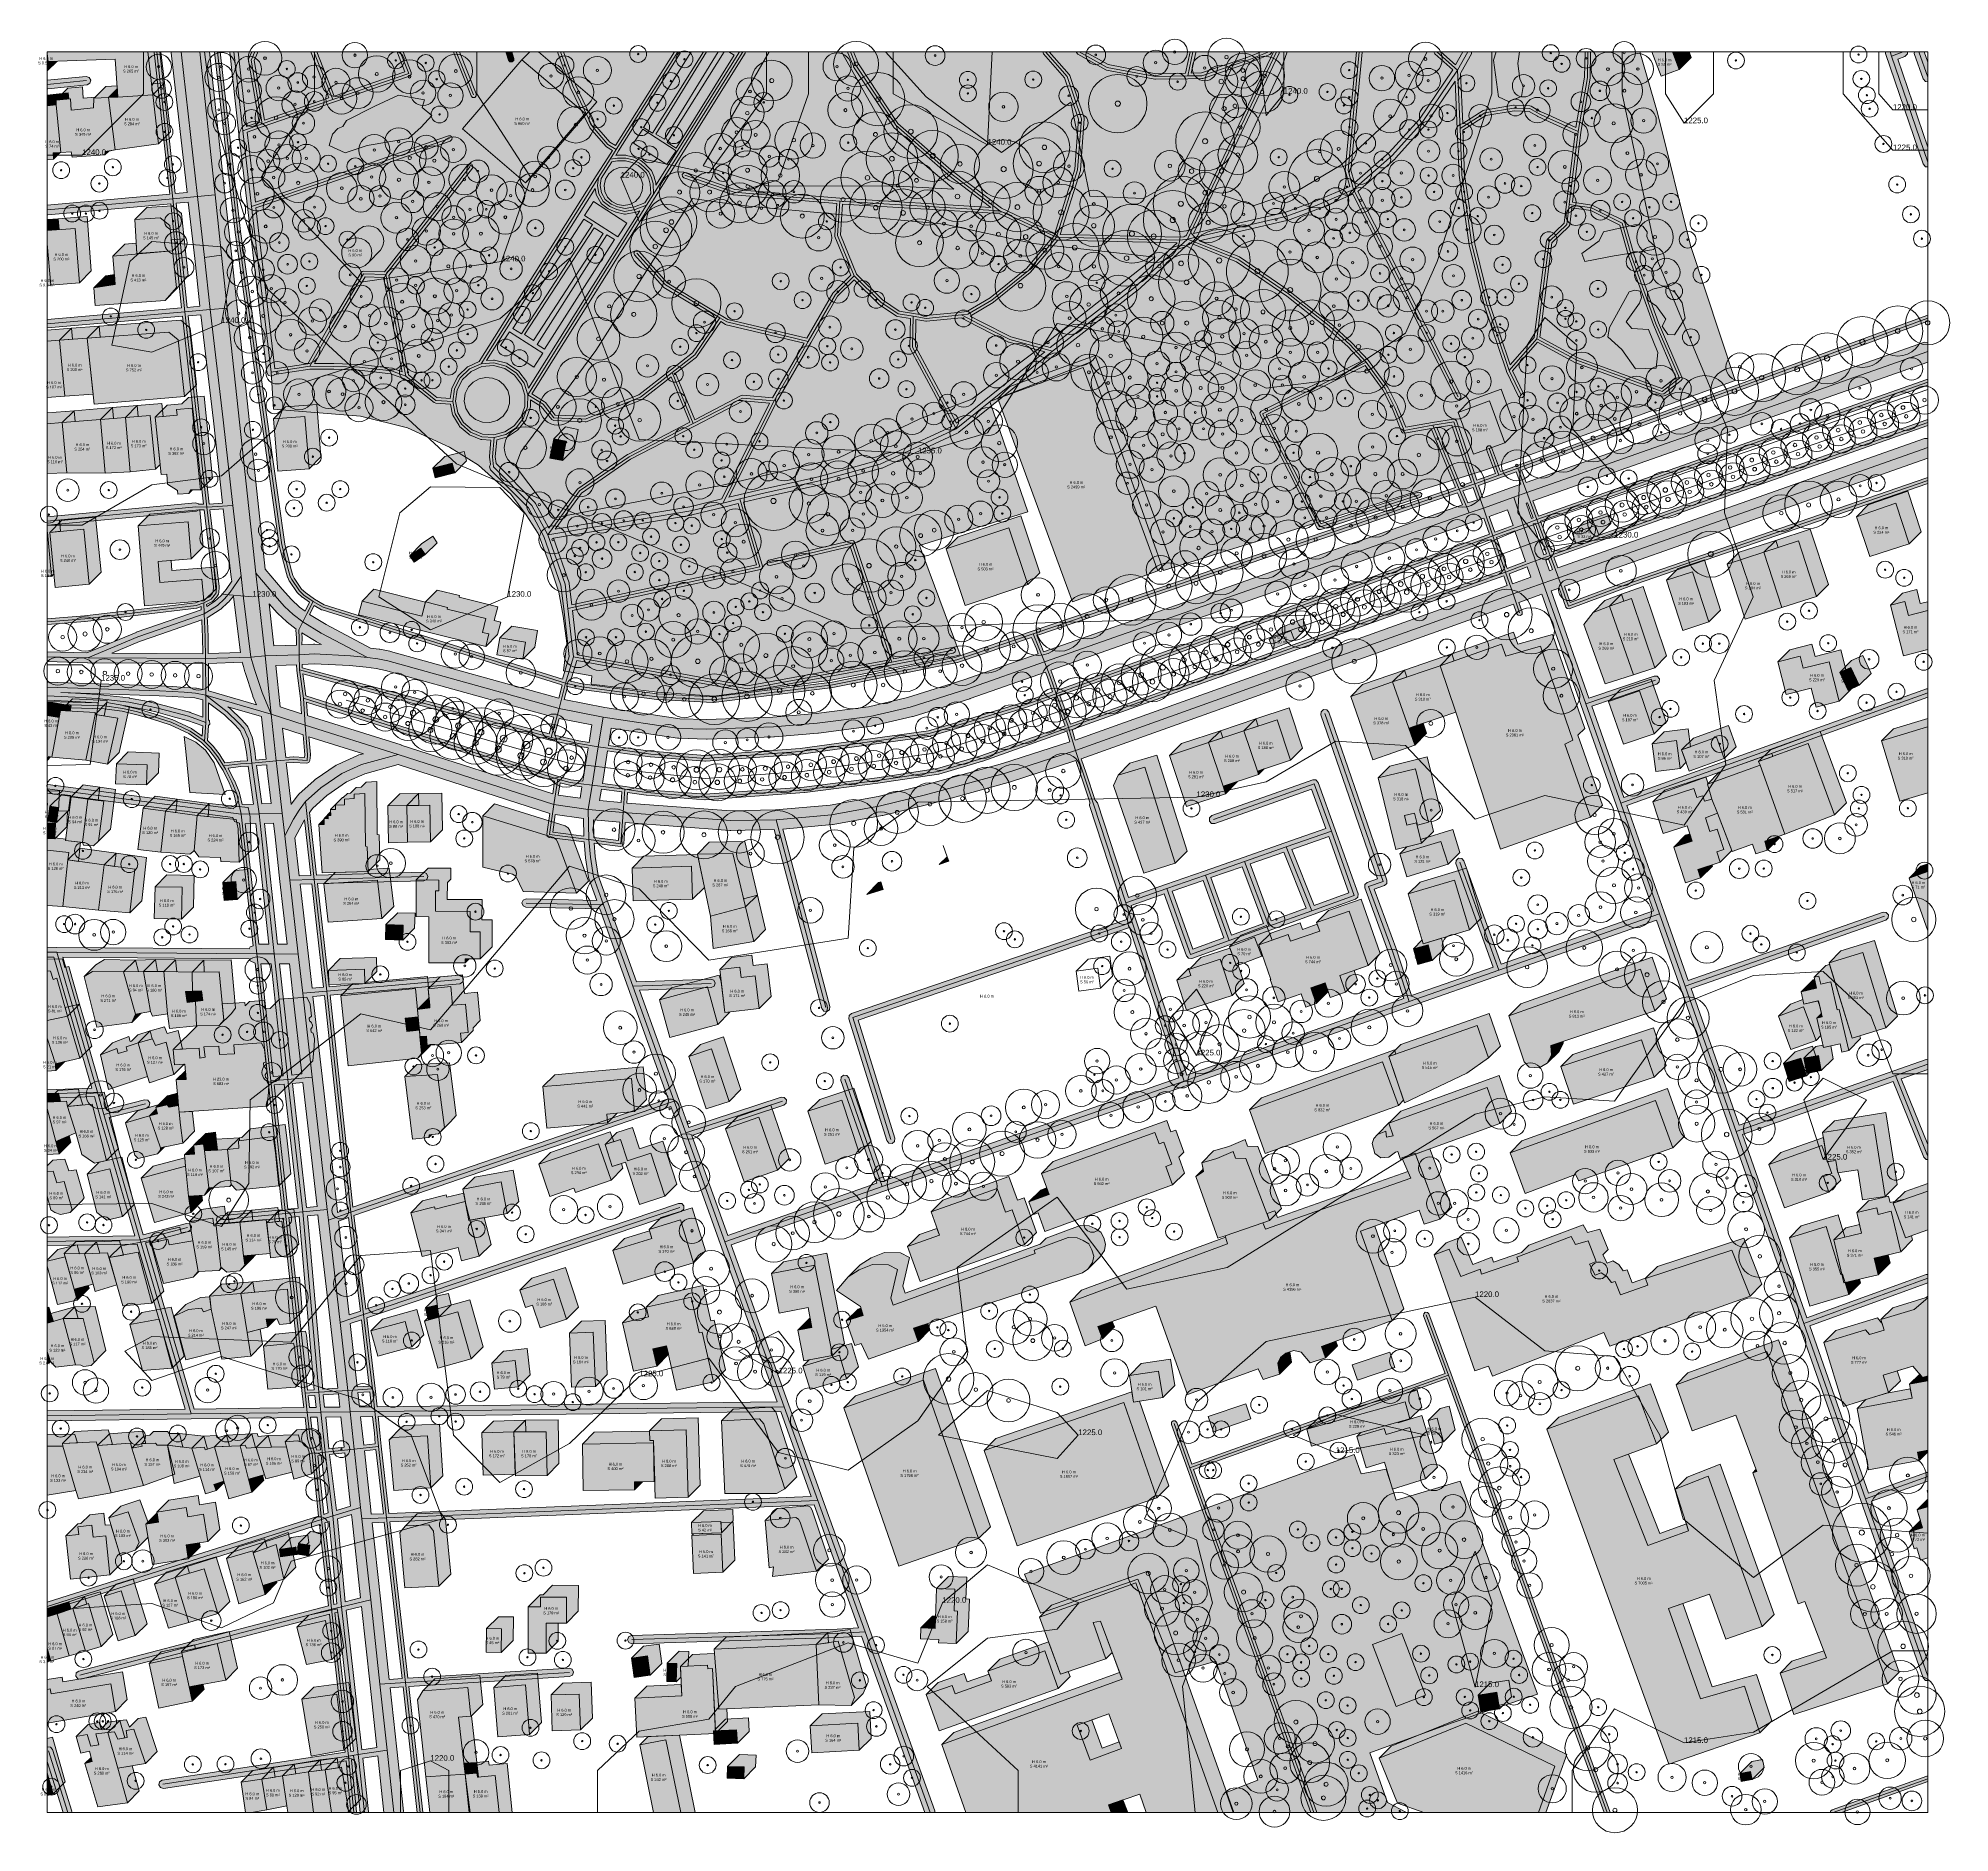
# Model space of a CAD drawing. Header units: metres. Extents: x -3 to 678, y -7 to 632.
import ezdxf

# ---------------------------------------------------------------- set-up
doc = ezdxf.new("R2010")
doc.units = ezdxf.units.M
doc.header["$MEASUREMENT"] = 0
for name, color, linetype, lineweight, true_color in [('TPX_BUILDING_AREAS_TEXT', 18, 'CONTINUOUS', 0, 0x000000), ('TPX_BUILDING_HEIGHTS_TEXT', 18, 'CONTINUOUS', 0, 0x000000), ('TPX_BUILDINGS', 18, 'CONTINUOUS', 0, 0x000000), ('TPX_BUILDINGS_HATCH', 7, 'CONTINUOUS', 0, 0xf0f0f0), ('TPX_BUILDINGS_SHADOWS_HATCH', 18, 'CONTINUOUS', 0, 0x000000), ('TPX_BUILDINGS_SHADOWS_OUTLINES', 18, 'CONTINUOUS', 0, 0x000000), ('TPX_CONTOUR_LINES_5M', 252, 'CONTINUOUS', 0, 0x969696), ('TPX_CONTOUR_LINES_5M_TEXT', 18, 'CONTINUOUS', 0, 0x000000), ('TPX_FRAME_PROJECT', 18, 'CONTINUOUS', 0, 0x000000), ('TPX_RAILWAYS_AXES', 49, 'CONTINUOUS', 0, 0x464646), ('TPX_ROADS_AXES', 250, 'CONTINUOUS', 0, 0x323232), ('TPX_ROADS_CONTOURS', 251, 'CONTINUOUS', 0, 0x646464), ('TPX_ROADS_HATCH', 9, 'CONTINUOUS', 0, 0xc8c8c8), ('TPX_VEGETATION_GREEN_SPACES', 85, 'CONTINUOUS', 0, 0x58ba48), ('TPX_VEGETATION_GREEN_SPACES_HATCH', 85, 'CONTINUOUS', 0, 0x58ba48), ('TPX_VEGETATION_TREES_INDIVIDUAL', 116, 'CONTINUOUS', 0, 0x136734), ('TPX_WATERWAYS', 143, 'CONTINUOUS', 0, 0x7aafdf), ('TPX_WATERWAYS_HATCH', 143, 'CONTINUOUS', 0, 0x7aafdf)]:
    doc.layers.add(name, color=color, linetype=linetype, lineweight=lineweight, true_color=true_color)
doc.styles.add('TPX_TEXTE', font='arial.ttf')

# ---------------------------------------------------------------- blocks, each defined once
blk = doc.blocks.new('TREETR005_CR047')
at = {"layer": 'TPX_VEGETATION_TREES_INDIVIDUAL'}
for radius in [4.71, 0.458]:
    blk.add_circle((0, 0, 0.04), radius, dxfattribs=at)
blk = doc.blocks.new('TREETR009_CR104')
at = {"layer": 'TPX_VEGETATION_TREES_INDIVIDUAL'}
for radius in [10.39, 0.917]:
    blk.add_circle((0, 0, 0.04), radius, dxfattribs=at)
blk = doc.blocks.new('TREETR005_CR043')
at = {"layer": 'TPX_VEGETATION_TREES_INDIVIDUAL'}
for radius in [4.25, 0.542]:
    blk.add_circle((0, 0, 0.04), radius, dxfattribs=at)
blk = doc.blocks.new('TREETR008_CR071')
at = {"layer": 'TPX_VEGETATION_TREES_INDIVIDUAL'}
for radius in [7.08, 0.75]:
    blk.add_circle((0, 0, 0.04), radius, dxfattribs=at)
blk = doc.blocks.new('TREETR009_CR077')
at = {"layer": 'TPX_VEGETATION_TREES_INDIVIDUAL'}
for radius in [7.68, 0.914]:
    blk.add_circle((0, 0, 0.04), radius, dxfattribs=at)
blk = doc.blocks.new('TREETR005_CR050')
at = {"layer": 'TPX_VEGETATION_TREES_INDIVIDUAL'}
for radius in [4.97, 0.5]:
    blk.add_circle((0, 0, 0.04), radius, dxfattribs=at)
blk = doc.blocks.new('TREETR005_CR054')
at = {"layer": 'TPX_VEGETATION_TREES_INDIVIDUAL'}
for radius in [5.44, 0.458]:
    blk.add_circle((0, 0, 0.04), radius, dxfattribs=at)
blk = doc.blocks.new('TREETR005_CR064')
at = {"layer": 'TPX_VEGETATION_TREES_INDIVIDUAL'}
for radius in [6.41, 0.542]:
    blk.add_circle((0, 0, 0.04), radius, dxfattribs=at)
blk = doc.blocks.new('TREETR007_CR085')
at = {"layer": 'TPX_VEGETATION_TREES_INDIVIDUAL'}
for radius in [8.5, 0.708]:
    blk.add_circle((0, 0, 0.04), radius, dxfattribs=at)
blk = doc.blocks.new('TREETR009_CR094')
at = {"layer": 'TPX_VEGETATION_TREES_INDIVIDUAL'}
for radius in [9.39, 0.875]:
    blk.add_circle((0, 0, 0.04), radius, dxfattribs=at)
blk = doc.blocks.new('TREETR007_CR068')
at = {"layer": 'TPX_VEGETATION_TREES_INDIVIDUAL'}
for radius in [6.75, 0.667]:
    blk.add_circle((0, 0, 0.04), radius, dxfattribs=at)
blk = doc.blocks.new('TREETR004_CR037')
at = {"layer": 'TPX_VEGETATION_TREES_INDIVIDUAL'}
for radius in [3.71, 0.375]:
    blk.add_circle((0, 0, 0.04), radius, dxfattribs=at)
blk = doc.blocks.new('TREETR008_CR089')
at = {"layer": 'TPX_VEGETATION_TREES_INDIVIDUAL'}
for radius in [8.93, 0.833]:
    blk.add_circle((0, 0, 0.04), radius, dxfattribs=at)
blk = doc.blocks.new('TREETR007_CR071')
at = {"layer": 'TPX_VEGETATION_TREES_INDIVIDUAL'}
for radius in [7.11, 0.667]:
    blk.add_circle((0, 0, 0.04), radius, dxfattribs=at)
blk = doc.blocks.new('TREETR006_CR065')
at = {"layer": 'TPX_VEGETATION_TREES_INDIVIDUAL'}
for radius in [6.51, 0.583]:
    blk.add_circle((0, 0, 0.04), radius, dxfattribs=at)
blk = doc.blocks.new('TREETR005_CR058')
at = {"layer": 'TPX_VEGETATION_TREES_INDIVIDUAL'}
for radius in [5.82, 0.5]:
    blk.add_circle((0, 0, 0.04), radius, dxfattribs=at)
blk = doc.blocks.new('TREETR004_CR039')
at = {"layer": 'TPX_VEGETATION_TREES_INDIVIDUAL'}
for radius in [3.87, 0.417]:
    blk.add_circle((0, 0, 0.04), radius, dxfattribs=at)
blk = doc.blocks.new('TREETR003_CR038')
at = {"layer": 'TPX_VEGETATION_TREES_INDIVIDUAL'}
for radius in [3.79, 0.333]:
    blk.add_circle((0, 0, 0.04), radius, dxfattribs=at)
blk = doc.blocks.new('TREETR008_CR066')
at = {"layer": 'TPX_VEGETATION_TREES_INDIVIDUAL'}
for radius in [6.62, 0.788]:
    blk.add_circle((0, 0, 0.04), radius, dxfattribs=at)
blk = doc.blocks.new('TREETR006_CR071')
at = {"layer": 'TPX_VEGETATION_TREES_INDIVIDUAL'}
for radius in [7.08, 0.625]:
    blk.add_circle((0, 0, 0.04), radius, dxfattribs=at)
blk = doc.blocks.new('TREETR004_CR045')
at = {"layer": 'TPX_VEGETATION_TREES_INDIVIDUAL'}
for radius in [4.52, 0.417]:
    blk.add_circle((0, 0, 0.04), radius, dxfattribs=at)
blk = doc.blocks.new('TREETR009_CR072')
at = {"layer": 'TPX_VEGETATION_TREES_INDIVIDUAL'}
for radius in [7.15, 0.851]:
    blk.add_circle((0, 0, 0.04), radius, dxfattribs=at)
blk = doc.blocks.new('TREETR006_CR049')
at = {"layer": 'TPX_VEGETATION_TREES_INDIVIDUAL'}
for radius in [4.87, 0.625]:
    blk.add_circle((0, 0, 0.04), radius, dxfattribs=at)
blk = doc.blocks.new('TREETR007_CR078')
at = {"layer": 'TPX_VEGETATION_TREES_INDIVIDUAL'}
for radius in [7.84, 0.708]:
    blk.add_circle((0, 0, 0.04), radius, dxfattribs=at)
blk = doc.blocks.new('TREETR005_CR048')
at = {"layer": 'TPX_VEGETATION_TREES_INDIVIDUAL'}
for radius in [4.8, 0.5]:
    blk.add_circle((0, 0, 0.04), radius, dxfattribs=at)
blk = doc.blocks.new('TREETR007_CR083')
at = {"layer": 'TPX_VEGETATION_TREES_INDIVIDUAL'}
for radius in [8.28, 0.708]:
    blk.add_circle((0, 0, 0.04), radius, dxfattribs=at)
blk = doc.blocks.new('TREETR008_CR086')
at = {"layer": 'TPX_VEGETATION_TREES_INDIVIDUAL'}
for radius in [8.57, 0.833]:
    blk.add_circle((0, 0, 0.04), radius, dxfattribs=at)
blk = doc.blocks.new('TREETR004_CR040')
at = {"layer": 'TPX_VEGETATION_TREES_INDIVIDUAL'}
for radius in [4, 0.375]:
    blk.add_circle((0, 0, 0.04), radius, dxfattribs=at)
blk = doc.blocks.new('TREETR003_CR031')
at = {"layer": 'TPX_VEGETATION_TREES_INDIVIDUAL'}
for radius in [3.13, 0.292]:
    blk.add_circle((0, 0, 0.04), radius, dxfattribs=at)
blk = doc.blocks.new('TREETR008_CR052')
at = {"layer": 'TPX_VEGETATION_TREES_INDIVIDUAL'}
for radius in [5.15, 0.75]:
    blk.add_circle((0, 0, 0.04), radius, dxfattribs=at)
blk = doc.blocks.new('TREETR007_CR061')
at = {"layer": 'TPX_VEGETATION_TREES_INDIVIDUAL'}
for radius in [6.09, 0.725]:
    blk.add_circle((0, 0, 0.04), radius, dxfattribs=at)
blk = doc.blocks.new('TREETR007_CR070')
at = {"layer": 'TPX_VEGETATION_TREES_INDIVIDUAL'}
for radius in [7.03, 0.708]:
    blk.add_circle((0, 0, 0.04), radius, dxfattribs=at)
blk = doc.blocks.new('TREETR010_CR082')
at = {"layer": 'TPX_VEGETATION_TREES_INDIVIDUAL'}
for radius in [8.21, 0.978]:
    blk.add_circle((0, 0, 0.04), radius, dxfattribs=at)
blk = doc.blocks.new('TREETR013_CR109')
at = {"layer": 'TPX_VEGETATION_TREES_INDIVIDUAL'}
for radius in [10.86, 1.29]:
    blk.add_circle((0, 0, 0.04), radius, dxfattribs=at)
blk = doc.blocks.new('TREETR007_CR069')
at = {"layer": 'TPX_VEGETATION_TREES_INDIVIDUAL'}
for radius in [6.92, 0.708]:
    blk.add_circle((0, 0, 0.04), radius, dxfattribs=at)
blk = doc.blocks.new('TREETR009_CR110')
at = {"layer": 'TPX_VEGETATION_TREES_INDIVIDUAL'}
for radius in [11, 0.917]:
    blk.add_circle((0, 0, 0.04), radius, dxfattribs=at)
blk = doc.blocks.new('TREETR007_CR050')
at = {"layer": 'TPX_VEGETATION_TREES_INDIVIDUAL'}
for radius in [4.97, 0.667]:
    blk.add_circle((0, 0, 0.04), radius, dxfattribs=at)
blk = doc.blocks.new('TREETR008_CR094')
at = {"layer": 'TPX_VEGETATION_TREES_INDIVIDUAL'}
for radius in [9.36, 0.792]:
    blk.add_circle((0, 0, 0.04), radius, dxfattribs=at)
blk = doc.blocks.new('TREETR003_CR030')
at = {"layer": 'TPX_VEGETATION_TREES_INDIVIDUAL'}
for radius in [3, 0.25]:
    blk.add_circle((0, 0, 0.04), radius, dxfattribs=at)
blk = doc.blocks.new('TREETR006_CR063')
at = {"layer": 'TPX_VEGETATION_TREES_INDIVIDUAL'}
for radius in [6.27, 0.625]:
    blk.add_circle((0, 0, 0.04), radius, dxfattribs=at)
blk = doc.blocks.new('TREETR004_CR043')
at = {"layer": 'TPX_VEGETATION_TREES_INDIVIDUAL'}
for radius in [4.3, 0.375]:
    blk.add_circle((0, 0, 0.04), radius, dxfattribs=at)
blk = doc.blocks.new('TREETR007_CR080')
at = {"layer": 'TPX_VEGETATION_TREES_INDIVIDUAL'}
for radius in [8.03, 0.708]:
    blk.add_circle((0, 0, 0.04), radius, dxfattribs=at)
blk = doc.blocks.new('TREETR005_CR060')
at = {"layer": 'TPX_VEGETATION_TREES_INDIVIDUAL'}
for radius in [6, 0.5]:
    blk.add_circle((0, 0, 0.04), radius, dxfattribs=at)
blk = doc.blocks.new('TREETR006_CR061')
at = {"layer": 'TPX_VEGETATION_TREES_INDIVIDUAL'}
for radius in [6.07, 0.625]:
    blk.add_circle((0, 0, 0.04), radius, dxfattribs=at)
blk = doc.blocks.new('TREETR009_CR105')
at = {"layer": 'TPX_VEGETATION_TREES_INDIVIDUAL'}
for radius in [10.48, 0.917]:
    blk.add_circle((0, 0, 0.04), radius, dxfattribs=at)
blk = doc.blocks.new('TREETR004_CR031')
at = {"layer": 'TPX_VEGETATION_TREES_INDIVIDUAL'}
for radius in [3.09, 0.417]:
    blk.add_circle((0, 0, 0.04), radius, dxfattribs=at)
blk = doc.blocks.new('TREETR008_CR059')
at = {"layer": 'TPX_VEGETATION_TREES_INDIVIDUAL'}
for radius in [5.87, 0.792]:
    blk.add_circle((0, 0, 0.04), radius, dxfattribs=at)
blk = doc.blocks.new('TREETR007_CR077')
at = {"layer": 'TPX_VEGETATION_TREES_INDIVIDUAL'}
for radius in [7.72, 0.708]:
    blk.add_circle((0, 0, 0.04), radius, dxfattribs=at)
blk = doc.blocks.new('TREETR005_CR061')
at = {"layer": 'TPX_VEGETATION_TREES_INDIVIDUAL'}
for radius in [6.05, 0.542]:
    blk.add_circle((0, 0, 0.04), radius, dxfattribs=at)
blk = doc.blocks.new('TREETR006_CR067')
at = {"layer": 'TPX_VEGETATION_TREES_INDIVIDUAL'}
for radius in [6.72, 0.625]:
    blk.add_circle((0, 0, 0.04), radius, dxfattribs=at)
blk = doc.blocks.new('TREETR005_CR030')
at = {"layer": 'TPX_VEGETATION_TREES_INDIVIDUAL'}
for radius in [3, 0.5]:
    blk.add_circle((0, 0, 0.04), radius, dxfattribs=at)
blk = doc.blocks.new('TREETR008_CR090')
at = {"layer": 'TPX_VEGETATION_TREES_INDIVIDUAL'}
for radius in [9.03, 0.792]:
    blk.add_circle((0, 0, 0.04), radius, dxfattribs=at)
blk = doc.blocks.new('TREETR005_CR051')
at = {"layer": 'TPX_VEGETATION_TREES_INDIVIDUAL'}
for radius in [5.13, 0.542]:
    blk.add_circle((0, 0, 0.04), radius, dxfattribs=at)
blk = doc.blocks.new('TREETR006_CR064')
at = {"layer": 'TPX_VEGETATION_TREES_INDIVIDUAL'}
for radius in [6.36, 0.583]:
    blk.add_circle((0, 0, 0.04), radius, dxfattribs=at)
blk = doc.blocks.new('TREETR005_CR055')
at = {"layer": 'TPX_VEGETATION_TREES_INDIVIDUAL'}
for radius in [5.5, 0.458]:
    blk.add_circle((0, 0, 0.04), radius, dxfattribs=at)
blk = doc.blocks.new('TREETR009_CR090')
at = {"layer": 'TPX_VEGETATION_TREES_INDIVIDUAL'}
for radius in [9, 0.875]:
    blk.add_circle((0, 0, 0.04), radius, dxfattribs=at)
blk = doc.blocks.new('TREETR008_CR100')
at = {"layer": 'TPX_VEGETATION_TREES_INDIVIDUAL'}
for radius in [10, 0.833]:
    blk.add_circle((0, 0, 0.04), radius, dxfattribs=at)
blk = doc.blocks.new('TREETR006_CR050')
at = {"layer": 'TPX_VEGETATION_TREES_INDIVIDUAL'}
for radius in [5, 0.625]:
    blk.add_circle((0, 0, 0.04), radius, dxfattribs=at)
blk = doc.blocks.new('TREETR008_CR096')
at = {"layer": 'TPX_VEGETATION_TREES_INDIVIDUAL'}
for radius in [9.59, 0.833]:
    blk.add_circle((0, 0, 0.04), radius, dxfattribs=at)
blk = doc.blocks.new('TREETR008_CR069')
at = {"layer": 'TPX_VEGETATION_TREES_INDIVIDUAL'}
for radius in [6.87, 0.792]:
    blk.add_circle((0, 0, 0.04), radius, dxfattribs=at)
blk = doc.blocks.new('TREETR008_CR070')
at = {"layer": 'TPX_VEGETATION_TREES_INDIVIDUAL'}
for radius in [6.95, 0.75]:
    blk.add_circle((0, 0, 0.04), radius, dxfattribs=at)
blk = doc.blocks.new('TREETR005_CR053')
at = {"layer": 'TPX_VEGETATION_TREES_INDIVIDUAL'}
for radius in [5.3, 0.542]:
    blk.add_circle((0, 0, 0.04), radius, dxfattribs=at)
blk = doc.blocks.new('TREETR008_CR092')
at = {"layer": 'TPX_VEGETATION_TREES_INDIVIDUAL'}
for radius in [9.21, 0.833]:
    blk.add_circle((0, 0, 0.04), radius, dxfattribs=at)
blk = doc.blocks.new('TREETR005_CR044')
at = {"layer": 'TPX_VEGETATION_TREES_INDIVIDUAL'}
for radius in [4.36, 0.458]:
    blk.add_circle((0, 0, 0.04), radius, dxfattribs=at)
blk = doc.blocks.new('TREETR008_CR048')
at = {"layer": 'TPX_VEGETATION_TREES_INDIVIDUAL'}
for radius in [4.75, 0.792]:
    blk.add_circle((0, 0, 0.04), radius, dxfattribs=at)
blk = doc.blocks.new('TREETR004_CR044')
at = {"layer": 'TPX_VEGETATION_TREES_INDIVIDUAL'}
for radius in [4.37, 0.375]:
    blk.add_circle((0, 0, 0.04), radius, dxfattribs=at)
blk = doc.blocks.new('TREETR005_CR062')
at = {"layer": 'TPX_VEGETATION_TREES_INDIVIDUAL'}
for radius in [6.24, 0.542]:
    blk.add_circle((0, 0, 0.04), radius, dxfattribs=at)
blk = doc.blocks.new('TREETR006_CR069')
at = {"layer": 'TPX_VEGETATION_TREES_INDIVIDUAL'}
for radius in [6.86, 0.625]:
    blk.add_circle((0, 0, 0.04), radius, dxfattribs=at)
blk = doc.blocks.new('TREETR008_CR083')
at = {"layer": 'TPX_VEGETATION_TREES_INDIVIDUAL'}
for radius in [8.25, 0.75]:
    blk.add_circle((0, 0, 0.04), radius, dxfattribs=at)
blk = doc.blocks.new('TREETR006_CR073')
at = {"layer": 'TPX_VEGETATION_TREES_INDIVIDUAL'}
for radius in [7.28, 0.625]:
    blk.add_circle((0, 0, 0.04), radius, dxfattribs=at)
blk = doc.blocks.new('TREETR005_CR059')
at = {"layer": 'TPX_VEGETATION_TREES_INDIVIDUAL'}
for radius in [5.91, 0.5]:
    blk.add_circle((0, 0, 0.04), radius, dxfattribs=at)
blk = doc.blocks.new('TREETR007_CR082')
at = {"layer": 'TPX_VEGETATION_TREES_INDIVIDUAL'}
for radius in [8.24, 0.708]:
    blk.add_circle((0, 0, 0.04), radius, dxfattribs=at)
blk = doc.blocks.new('TREETR006_CR060')
at = {"layer": 'TPX_VEGETATION_TREES_INDIVIDUAL'}
for radius in [6, 0.625]:
    blk.add_circle((0, 0, 0.04), radius, dxfattribs=at)
blk = doc.blocks.new('TREETR005_CR049')
at = {"layer": 'TPX_VEGETATION_TREES_INDIVIDUAL'}
for radius in [4.89, 0.5]:
    blk.add_circle((0, 0, 0.04), radius, dxfattribs=at)
blk = doc.blocks.new('TREETR005_CR052')
at = {"layer": 'TPX_VEGETATION_TREES_INDIVIDUAL'}
for radius in [5.24, 0.458]:
    blk.add_circle((0, 0, 0.04), radius, dxfattribs=at)
blk = doc.blocks.new('TREETR005_CR037')
at = {"layer": 'TPX_VEGETATION_TREES_INDIVIDUAL'}
for radius in [3.74, 0.458]:
    blk.add_circle((0, 0, 0.04), radius, dxfattribs=at)
blk = doc.blocks.new('TREETR003_CR033')
at = {"layer": 'TPX_VEGETATION_TREES_INDIVIDUAL'}
for radius in [3.32, 0.292]:
    blk.add_circle((0, 0, 0.04), radius, dxfattribs=at)
blk = doc.blocks.new('TREETR006_CR070')
at = {"layer": 'TPX_VEGETATION_TREES_INDIVIDUAL'}
for radius in [7, 0.583]:
    blk.add_circle((0, 0, 0.04), radius, dxfattribs=at)
blk = doc.blocks.new('TREETR004_CR042')
at = {"layer": 'TPX_VEGETATION_TREES_INDIVIDUAL'}
for radius in [4.19, 0.417]:
    blk.add_circle((0, 0, 0.04), radius, dxfattribs=at)
blk = doc.blocks.new('TREETR005_CR057')
at = {"layer": 'TPX_VEGETATION_TREES_INDIVIDUAL'}
for radius in [5.65, 0.542]:
    blk.add_circle((0, 0, 0.04), radius, dxfattribs=at)
blk = doc.blocks.new('TREETR008_CR085')
at = {"layer": 'TPX_VEGETATION_TREES_INDIVIDUAL'}
for radius in [8.51, 0.75]:
    blk.add_circle((0, 0, 0.04), radius, dxfattribs=at)
blk = doc.blocks.new('TREETR006_CR051')
at = {"layer": 'TPX_VEGETATION_TREES_INDIVIDUAL'}
for radius in [5.09, 0.583]:
    blk.add_circle((0, 0, 0.04), radius, dxfattribs=at)
blk = doc.blocks.new('TREETR005_CR040')
at = {"layer": 'TPX_VEGETATION_TREES_INDIVIDUAL'}
for radius in [4.02, 0.458]:
    blk.add_circle((0, 0, 0.04), radius, dxfattribs=at)
blk = doc.blocks.new('TREETR004_CR038')
at = {"layer": 'TPX_VEGETATION_TREES_INDIVIDUAL'}
for radius in [3.75, 0.417]:
    blk.add_circle((0, 0, 0.04), radius, dxfattribs=at)
blk = doc.blocks.new('TREETR004_CR047')
at = {"layer": 'TPX_VEGETATION_TREES_INDIVIDUAL'}
for radius in [4.72, 0.417]:
    blk.add_circle((0, 0, 0.04), radius, dxfattribs=at)
blk = doc.blocks.new('TREETR006_CR059')
at = {"layer": 'TPX_VEGETATION_TREES_INDIVIDUAL'}
for radius in [5.9, 0.583]:
    blk.add_circle((0, 0, 0.04), radius, dxfattribs=at)
blk = doc.blocks.new('TREETR008_CR072')
at = {"layer": 'TPX_VEGETATION_TREES_INDIVIDUAL'}
for radius in [7.2, 0.833]:
    blk.add_circle((0, 0, 0.04), radius, dxfattribs=at)
blk = doc.blocks.new('TREETR008_CR068')
at = {"layer": 'TPX_VEGETATION_TREES_INDIVIDUAL'}
for radius in [6.84, 0.833]:
    blk.add_circle((0, 0, 0.04), radius, dxfattribs=at)
blk = doc.blocks.new('TREETR007_CR064')
at = {"layer": 'TPX_VEGETATION_TREES_INDIVIDUAL'}
for radius in [6.44, 0.667]:
    blk.add_circle((0, 0, 0.04), radius, dxfattribs=at)
blk = doc.blocks.new('TREETR005_CR041')
at = {"layer": 'TPX_VEGETATION_TREES_INDIVIDUAL'}
for radius in [4.14, 0.5]:
    blk.add_circle((0, 0, 0.04), radius, dxfattribs=at)
blk = doc.blocks.new('TREETR003_CR040')
at = {"layer": 'TPX_VEGETATION_TREES_INDIVIDUAL'}
for radius in [4, 0.333]:
    blk.add_circle((0, 0, 0.04), radius, dxfattribs=at)
blk = doc.blocks.new('TREETR010_CR087')
at = {"layer": 'TPX_VEGETATION_TREES_INDIVIDUAL'}
for radius in [8.74, 1.04]:
    blk.add_circle((0, 0, 0.04), radius, dxfattribs=at)
blk = doc.blocks.new('TREETR007_CR042')
at = {"layer": 'TPX_VEGETATION_TREES_INDIVIDUAL'}
for radius in [4.18, 0.667]:
    blk.add_circle((0, 0, 0.04), radius, dxfattribs=at)
blk = doc.blocks.new('TREETR005_CR063')
at = {"layer": 'TPX_VEGETATION_TREES_INDIVIDUAL'}
for radius in [6.28, 0.542]:
    blk.add_circle((0, 0, 0.04), radius, dxfattribs=at)
blk = doc.blocks.new('TREETR010_CR091')
at = {"layer": 'TPX_VEGETATION_TREES_INDIVIDUAL'}
for radius in [9.07, 0.958]:
    blk.add_circle((0, 0, 0.04), radius, dxfattribs=at)
blk = doc.blocks.new('TREETR012_CR103')
at = {"layer": 'TPX_VEGETATION_TREES_INDIVIDUAL'}
for radius in [10.33, 1.23]:
    blk.add_circle((0, 0, 0.04), radius, dxfattribs=at)
blk = doc.blocks.new('TREETR005_CR065')
at = {"layer": 'TPX_VEGETATION_TREES_INDIVIDUAL'}
for radius in [6.5, 0.542]:
    blk.add_circle((0, 0, 0.04), radius, dxfattribs=at)
blk = doc.blocks.new('TREETR008_CR088')
at = {"layer": 'TPX_VEGETATION_TREES_INDIVIDUAL'}
for radius in [8.77, 0.833]:
    blk.add_circle((0, 0, 0.04), radius, dxfattribs=at)
blk = doc.blocks.new('TREETR003_CR034')
at = {"layer": 'TPX_VEGETATION_TREES_INDIVIDUAL'}
for radius in [3.43, 0.333]:
    blk.add_circle((0, 0, 0.04), radius, dxfattribs=at)
blk = doc.blocks.new('TREETR011_CR093')
at = {"layer": 'TPX_VEGETATION_TREES_INDIVIDUAL'}
for radius in [9.27, 1.1]:
    blk.add_circle((0, 0, 0.04), radius, dxfattribs=at)
blk = doc.blocks.new('TREETR009_CR082')
at = {"layer": 'TPX_VEGETATION_TREES_INDIVIDUAL'}
for radius in [8.19, 0.917]:
    blk.add_circle((0, 0, 0.04), radius, dxfattribs=at)
blk = doc.blocks.new('TREETR007_CR062')
at = {"layer": 'TPX_VEGETATION_TREES_INDIVIDUAL'}
for radius in [6.23, 0.667]:
    blk.add_circle((0, 0, 0.04), radius, dxfattribs=at)
blk = doc.blocks.new('TREETR008_CR074')
at = {"layer": 'TPX_VEGETATION_TREES_INDIVIDUAL'}
for radius in [7.42, 0.792]:
    blk.add_circle((0, 0, 0.04), radius, dxfattribs=at)
blk = doc.blocks.new('TREETR006_CR054')
at = {"layer": 'TPX_VEGETATION_TREES_INDIVIDUAL'}
for radius in [5.42, 0.625]:
    blk.add_circle((0, 0, 0.04), radius, dxfattribs=at)
blk = doc.blocks.new('TREETR007_CR056')
at = {"layer": 'TPX_VEGETATION_TREES_INDIVIDUAL'}
for radius in [5.56, 0.662]:
    blk.add_circle((0, 0, 0.04), radius, dxfattribs=at)
blk = doc.blocks.new('TREETR009_CR091')
at = {"layer": 'TPX_VEGETATION_TREES_INDIVIDUAL'}
for radius in [9.07, 0.875]:
    blk.add_circle((0, 0, 0.04), radius, dxfattribs=at)
blk = doc.blocks.new('TREETR004_CR050')
at = {"layer": 'TPX_VEGETATION_TREES_INDIVIDUAL'}
for radius in [5, 0.417]:
    blk.add_circle((0, 0, 0.04), radius, dxfattribs=at)
blk = doc.blocks.new('TREETR009_CR100')
at = {"layer": 'TPX_VEGETATION_TREES_INDIVIDUAL'}
for radius in [9.97, 0.875]:
    blk.add_circle((0, 0, 0.04), radius, dxfattribs=at)
blk = doc.blocks.new('TREETR007_CR073')
at = {"layer": 'TPX_VEGETATION_TREES_INDIVIDUAL'}
for radius in [7.25, 0.708]:
    blk.add_circle((0, 0, 0.04), radius, dxfattribs=at)
blk = doc.blocks.new('TREETR003_CR035')
at = {"layer": 'TPX_VEGETATION_TREES_INDIVIDUAL'}
for radius in [3.5, 0.292]:
    blk.add_circle((0, 0, 0.04), radius, dxfattribs=at)
blk = doc.blocks.new('TREETR008_CR095')
at = {"layer": 'TPX_VEGETATION_TREES_INDIVIDUAL'}
for radius in [9.5, 0.792]:
    blk.add_circle((0, 0, 0.04), radius, dxfattribs=at)
blk = doc.blocks.new('TREETR006_CR066')
at = {"layer": 'TPX_VEGETATION_TREES_INDIVIDUAL'}
for radius in [6.56, 0.625]:
    blk.add_circle((0, 0, 0.04), radius, dxfattribs=at)
blk = doc.blocks.new('TREETR004_CR035')
at = {"layer": 'TPX_VEGETATION_TREES_INDIVIDUAL'}
for radius in [3.47, 0.375]:
    blk.add_circle((0, 0, 0.04), radius, dxfattribs=at)
blk = doc.blocks.new('TREETR009_CR099')
at = {"layer": 'TPX_VEGETATION_TREES_INDIVIDUAL'}
for radius in [9.87, 0.917]:
    blk.add_circle((0, 0, 0.04), radius, dxfattribs=at)
blk = doc.blocks.new('TREETR007_CR075')
at = {"layer": 'TPX_VEGETATION_TREES_INDIVIDUAL'}
for radius in [7.51, 0.667]:
    blk.add_circle((0, 0, 0.04), radius, dxfattribs=at)
blk = doc.blocks.new('TREETR006_CR074')
at = {"layer": 'TPX_VEGETATION_TREES_INDIVIDUAL'}
for radius in [7.35, 0.625]:
    blk.add_circle((0, 0, 0.04), radius, dxfattribs=at)
blk = doc.blocks.new('TREETR012_CR098')
at = {"layer": 'TPX_VEGETATION_TREES_INDIVIDUAL'}
for radius in [9.8, 1.17]:
    blk.add_circle((0, 0, 0.04), radius, dxfattribs=at)
blk = doc.blocks.new('TREETR004_CR046')
at = {"layer": 'TPX_VEGETATION_TREES_INDIVIDUAL'}
for radius in [4.59, 0.417]:
    blk.add_circle((0, 0, 0.04), radius, dxfattribs=at)
blk = doc.blocks.new('TREETR008_CR064')
at = {"layer": 'TPX_VEGETATION_TREES_INDIVIDUAL'}
for radius in [6.36, 0.833]:
    blk.add_circle((0, 0, 0.04), radius, dxfattribs=at)
blk = doc.blocks.new('TREETR008_CR079')
at = {"layer": 'TPX_VEGETATION_TREES_INDIVIDUAL'}
for radius in [7.86, 0.792]:
    blk.add_circle((0, 0, 0.04), radius, dxfattribs=at)
blk = doc.blocks.new('TREETR007_CR076')
at = {"layer": 'TPX_VEGETATION_TREES_INDIVIDUAL'}
for radius in [7.62, 0.667]:
    blk.add_circle((0, 0, 0.04), radius, dxfattribs=at)
blk = doc.blocks.new('TREETR006_CR075')
at = {"layer": 'TPX_VEGETATION_TREES_INDIVIDUAL'}
for radius in [7.5, 0.625]:
    blk.add_circle((0, 0, 0.04), radius, dxfattribs=at)
blk = doc.blocks.new('TREETR005_CR046')
at = {"layer": 'TPX_VEGETATION_TREES_INDIVIDUAL'}
for radius in [4.64, 0.542]:
    blk.add_circle((0, 0, 0.04), radius, dxfattribs=at)
blk = doc.blocks.new('TREETR009_CR086')
at = {"layer": 'TPX_VEGETATION_TREES_INDIVIDUAL'}
for radius in [8.57, 0.875]:
    blk.add_circle((0, 0, 0.04), radius, dxfattribs=at)
blk = doc.blocks.new('TREETR006_CR052')
at = {"layer": 'TPX_VEGETATION_TREES_INDIVIDUAL'}
for radius in [5.19, 0.583]:
    blk.add_circle((0, 0, 0.04), radius, dxfattribs=at)

msp = doc.modelspace()

# ---------------------------------------------------------------- hatches: boundary and pattern name
at = {"layer": 'TPX_BUILDINGS_HATCH'}
for points in [[(0, 627.25), (0, 626.49), (0.26, 623.75), (24.13, 624.62), (25.19, 611.05), (37.58, 611.93), (35.77, 627.25), (0, 627.25)], [(579.1, 627.25), (571.72, 627.25), (575.01, 618.55), (581.47, 620.97), (579.1, 627.25)], [(0, 626.49), (0, 622.66), (0.26, 623.75), (0, 626.49)], [(169.1, 624.39), (147.92, 599.78), (170.41, 580.61), (191.59, 605.23), (169.1, 624.39)], [(0, 608), (0, 588.79), (2.23, 589.02), (2.05, 591.21), (4.86, 591.37), (3.22, 608.35), (0, 608)], [(8.26, 610.51), (3.12, 610.04), (3.22, 608.35), (4.86, 591.37), (8.53, 591.61), (8.87, 589.74), (20.51, 590.5), (20.67, 591.68), (24.2, 592.33), (21.78, 610.92), (16.57, 610.7), (16.51, 607.27), (8.5, 606.5), (8.26, 610.51)], [(25.19, 611.05), (21.78, 610.92), (24.2, 592.33), (39.63, 594.44), (37.58, 611.93), (25.19, 611.05)], [(40.24, 568.09), (31.19, 567.49), (31.91, 555.44), (44.56, 556.39), (43.62, 565.42), (40.24, 568.09)], [(0, 563.57), (0, 558.86), (1.23, 544.09), (11.44, 544.95), (9.94, 564.33), (0, 563.57)], [(0, 558.86), (0, 543.99), (1.23, 544.09), (0, 558.86)], [(104.95, 556.72), (104.89, 554.87), (105.47, 553.11), (106.61, 551.66), (108.18, 550.67), (109.99, 550.27), (111.69, 550.45), (113.27, 551.18), (114.53, 552.35), (115.35, 553.86), (115.65, 555.55), (115.4, 557.26), (114.63, 558.8), (113.41, 560.01), (111.87, 560.78), (110.16, 561.03), (108.46, 560.72), (106.85, 559.83), (105.62, 558.44), (104.95, 556.72)], [(24.16, 544.32), (16.64, 543.17), (17.1, 536.82), (41.97, 538.7), (45.99, 543.29), (44.56, 556.39), (23.41, 554.48), (24.16, 544.32)], [(0, 524.17), (0, 504.07), (6.29, 504.51), (4.38, 524.51), (0, 524.17)], [(14.19, 525.23), (4.38, 524.51), (6.29, 504.51), (16.38, 505.28), (14.19, 525.23)], [(43.32, 527.38), (14.19, 525.23), (16.73, 501.76), (48.87, 504.4), (46.64, 524.6), (43.32, 527.38)], [(369.11, 514.77), (338.69, 503.71), (365.24, 431.24), (395.67, 442.3), (369.11, 514.77)], [(36.62, 497.68), (27.82, 496.98), (29.56, 477.64), (38.55, 478.54), (36.62, 497.68)], [(46.24, 497.75), (38.42, 497.08), (40.55, 476.63), (42.6, 476.77), (42.85, 473.17), (46.36, 471.01), (46.47, 469.68), (50.39, 469.87), (51, 471.2), (54.63, 471.15), (51.65, 500.3), (46.02, 499.82), (46.24, 497.75)], [(91.73, 497.37), (80.64, 496.48), (82.15, 477.79), (93.25, 478.68), (91.73, 497.37)], [(513.79, 502.85), (502.64, 498.8), (508.1, 483.88), (513.68, 485.91), (519.25, 487.94), (513.79, 502.85)], [(0, 494.74), (0, 476.99), (6.96, 477.26), (5.32, 495.15), (0, 494.74)], [(18.95, 496.28), (5.32, 495.15), (6.96, 477.26), (20.64, 477.18), (18.95, 496.28)], [(27.82, 496.98), (18.95, 496.28), (20.64, 477.18), (29.56, 477.64), (27.82, 496.98)], [(180.43, 489.35), (179.08, 482.48), (183.51, 481.61), (184.87, 488.49), (180.43, 489.35)], [(144.29, 480.65), (137.35, 478.88), (138.23, 475.47), (145.17, 477.24), (144.29, 480.65)], [(658.61, 466.47), (644.56, 461.62), (649.36, 447.41), (663.4, 451.96), (658.61, 466.47)], [(12.98, 457.24), (0.88, 456.05), (2.82, 436.41), (14.93, 437.6), (12.98, 457.24)], [(50.17, 459.79), (32.33, 458.34), (34.67, 429.89), (55.76, 431.61), (55.11, 439.42), (40.16, 438.19), (39.55, 445.64), (51.26, 446.59), (50.17, 459.79)], [(342.62, 457.67), (320.24, 450.23), (327.03, 430), (349.4, 437.43), (342.62, 457.67)], [(551.65, 458.47), (543.37, 455.68), (544.55, 452.21), (552.83, 455.01), (551.65, 458.47)], [(0, 456.11), (0, 440.4), (1.54, 440.49), (0.05, 456.11), (0, 456.11)], [(133.1, 450.41), (129.13, 447.7), (130.72, 445.4), (134.68, 448.11), (133.1, 450.41)], [(623.9, 452.97), (611.57, 448.93), (617.98, 429.28), (630.33, 433.21), (623.9, 452.97)], [(611.57, 448.93), (598.51, 444.72), (604.92, 425.07), (617.98, 429.28), (611.57, 448.93)], [(586.15, 441.96), (576.86, 438.97), (582.67, 421.13), (591.96, 424.13), (586.15, 441.96)], [(112.13, 431.52), (110.91, 426.65), (156.21, 415.43), (157.31, 419.85), (155.03, 420.42), (156.26, 425.31), (142.46, 428.73), (142.6, 429.28), (134.71, 431.24), (133.47, 426.24), (112.13, 431.52)], [(550.75, 427.55), (547.42, 423.23), (555.03, 402.03), (565.18, 405.27), (556.59, 429.79), (550.75, 427.55)], [(564.38, 432.46), (556.59, 429.79), (565.18, 405.27), (572.7, 407.79), (564.38, 432.46)], [(661.81, 431.41), (656.69, 430.1), (661.35, 412.06), (669.99, 414.26), (669.99, 428.19), (663.09, 426.43), (661.81, 431.41)], [(161.24, 418.43), (160.22, 412.44), (169.4, 410.88), (170.43, 416.87), (161.24, 418.43)], [(443.05, 420.97), (435.34, 417.84), (436.7, 414.52), (444.41, 417.65), (443.05, 420.97)], [(518.11, 416.24), (496.21, 408.51), (501.86, 391.99), (517.73, 343.13), (549.88, 354.61), (540.72, 380.61), (543.57, 381.96), (532.03, 415.46), (519.64, 411.91), (518.11, 416.24)], [(624.48, 411.95), (616.59, 409.96), (619.57, 398.28), (628.47, 400.52), (630.18, 393.81), (638.4, 395.88), (634.81, 409.96), (625.58, 407.63), (624.48, 411.95)], [(479.32, 402.76), (464.39, 397.59), (472.28, 375.04), (487.21, 380.22), (485.08, 386.3), (479.32, 402.76)], [(496.21, 408.51), (479.32, 402.76), (485.08, 386.3), (501.86, 391.99), (496.21, 408.51)], [(642.63, 407.95), (638.63, 406.11), (641.58, 399.73), (645.59, 401.57), (642.63, 407.95)], [(567.24, 399.54), (556.25, 395.76), (561.53, 380.55), (572.51, 384.32), (567.24, 399.54)], [(0, 390.8), (0, 375.06), (0.48, 376.15), (1.65, 375.94), (4.21, 390.03), (0, 390.8)], [(4.21, 390.03), (1.65, 375.94), (13.73, 374.86), (17.02, 391.2), (17.1, 391.85), (4.72, 392.55), (4.21, 390.03)], [(17.02, 391.2), (13.73, 374.86), (21.41, 373.4), (25.08, 389.8), (17.02, 391.2)], [(438.17, 389.24), (426.33, 385.35), (431.15, 371.02), (442.95, 374.93), (438.17, 389.24)], [(426.33, 385.35), (413.7, 381.14), (418.92, 365.62), (431.55, 369.83), (431.15, 371.02), (426.33, 385.35)], [(580.43, 381.85), (571.84, 380.73), (573.14, 370.84), (581.73, 371.96), (580.43, 381.85)], [(594.73, 383.02), (582.27, 378.52), (585.03, 370.95), (597.49, 375.45), (594.73, 383.02)], [(669.9, 386.71), (653.52, 381.81), (660.01, 360.3), (669.99, 363.28), (669.99, 386.41), (669.9, 386.71)], [(413.7, 381.14), (399.81, 376.56), (405.83, 358.37), (419.75, 362.92), (418.92, 365.62), (413.7, 381.14)], [(627.38, 380.84), (609.72, 374.36), (610.22, 373.04), (619.03, 348.46), (636.8, 355.41), (627.38, 380.84)], [(24.61, 373.58), (24.34, 366.48), (35.36, 366.08), (35.62, 373.18), (24.61, 373.58)], [(381.49, 369.51), (379.92, 365.8), (390.68, 334.61), (401.9, 338.19), (391.1, 372.43), (381.49, 369.51)], [(487.42, 371.8), (474.15, 368.53), (480.48, 343.02), (489.64, 345.27), (487.83, 352.56), (484.4, 351.72), (483.55, 355.13), (487.09, 356.01), (488.15, 351.76), (492.16, 352.75), (487.42, 371.8)], [(610.22, 373.04), (591.47, 366.38), (593.04, 361.04), (595.02, 355.94), (600.32, 342.31), (607.5, 344.96), (608.68, 341.54), (612.76, 342.87), (611.91, 346.03), (619.03, 348.46), (610.22, 373.04)], [(8.51, 361.87), (6.54, 346.29), (12.5, 345.55), (14.45, 361.03), (8.51, 361.87)], [(14.45, 361.03), (12.5, 345.55), (12.95, 344.64), (16.47, 344.36), (18.28, 345.99), (20.11, 360.23), (14.45, 361.03)], [(98.6, 351.98), (96.74, 351.97), (97.98, 334.79), (114.3, 335.17), (114.03, 344.03), (113.34, 344.19), (113.16, 363.06), (109.34, 362.82), (109.29, 361.21), (105.85, 360.93), (105.88, 359.02), (102.69, 358.82), (102.69, 357.36), (100.94, 357.35), (100.99, 355.13), (100.05, 355.16), (100.07, 354.03), (98.62, 354.09), (98.6, 351.98)], [(586.62, 364.75), (572.02, 360), (575.72, 348.73), (584.23, 351.5), (586.03, 345.99), (579.46, 343.86), (583.64, 331.14), (589.03, 332.9), (588.03, 335.94), (596.03, 338.55), (594.82, 342.22), (597.36, 343.04), (594.97, 350.33), (592.36, 349.48), (590.75, 354.37), (595.02, 355.94), (593.04, 361.04), (590.48, 360.22), (589.82, 362.22), (587.68, 361.53), (586.62, 364.75)], [(0, 359.56), (0, 357.86), (0.07, 359.55), (0, 359.56)], [(0.88, 358.45), (0.17, 353.12), (3.27, 352.7), (3.98, 358.04), (0.88, 358.45)], [(34.19, 357.76), (32.22, 343.01), (40.5, 342.16), (42.08, 356.7), (34.19, 357.76)], [(42.08, 356.7), (40.5, 342.16), (50.8, 341.41), (51.84, 342.23), (52.35, 342.66), (53.45, 355.15), (42.08, 356.7)], [(53.45, 355.15), (52.35, 342.66), (54, 340.45), (61.76, 340.19), (61.82, 338.76), (68.37, 338.56), (67.99, 350.43), (67.27, 353.8), (53.45, 355.15)], [(128.06, 358.71), (121.38, 358.64), (121.56, 345.47), (128.3, 345.63), (128.06, 358.71)], [(136.28, 358.85), (128.06, 358.71), (128.3, 345.63), (136.52, 345.79), (136.28, 358.85)], [(180.3, 347.27), (155.14, 355.09), (155.22, 336.79), (165.72, 334.29), (166.92, 333.55), (169.53, 328.08), (188.54, 327.55), (181.91, 345.54), (181.28, 346.58), (180.3, 347.27)], [(0, 352.55), (0, 347), (2.74, 346.9), (2.95, 352.44), (0, 352.55)], [(0, 342.77), (0, 323.07), (5.6, 322.7), (7.35, 339.34), (7.72, 341.94), (0, 342.77)], [(244.31, 341.63), (231.62, 341.39), (236.31, 319.26), (248.8, 322.6), (244.31, 341.63)], [(496.54, 345.96), (481.9, 341.46), (484.44, 333.28), (499.07, 337.79), (496.54, 345.96)], [(7.35, 339.34), (5.6, 322.7), (18.29, 321.43), (20.3, 337.54), (7.35, 339.34)], [(20.3, 337.54), (18.29, 321.43), (29.39, 320.51), (31.16, 336.01), (20.3, 337.54)], [(229.57, 337.07), (208.35, 336.46), (208.69, 324.72), (229.91, 325.35), (229.57, 337.07)], [(669.99, 335.22), (663.31, 332.87), (669.99, 314.07), (669.99, 335.22)], [(38.39, 329.8), (38.13, 318.46), (47.83, 318.24), (48.09, 329.59), (38.39, 329.8)], [(67.17, 331.67), (62.59, 331.34), (63.06, 324.84), (67.65, 325.18), (67.17, 331.67)], [(117.62, 332.18), (98.51, 330.84), (100.07, 317.13), (119.18, 318.47), (117.62, 332.18)], [(131.42, 332.19), (131.37, 319.15), (135.97, 319.12), (135.9, 302.7), (148.89, 302.65), (148.9, 304.09), (154.23, 304.08), (154.28, 313.74), (150.64, 313.75), (150.67, 321), (138.29, 321.05), (138.32, 328.29), (139.54, 328.29), (139.56, 332.16), (131.42, 332.19)], [(501.36, 332.17), (484.88, 327.23), (490.26, 309.49), (506.73, 314.44), (501.36, 332.17)], [(248.8, 322.6), (236.31, 319.26), (237.27, 307.81), (251.7, 310.26), (248.8, 322.6)], [(442.14, 312.72), (431.64, 309.05), (435.96, 296.77), (435.74, 296.7), (438.53, 288.8), (446.75, 291.67), (448.42, 286.93), (452.1, 288.22), (450.15, 293.74), (455.24, 295.52), (457.07, 290.35), (462.58, 292.28), (460.5, 298.17), (470.67, 301.72), (463.83, 321.11), (452.26, 317.07), (453.36, 313.97), (442.97, 310.35), (442.14, 312.72)], [(120.64, 316.3), (120.45, 311), (126.63, 310.78), (126.82, 316.08), (120.64, 316.3)], [(430.16, 311.78), (421.15, 308.35), (423.75, 301.59), (432.76, 305.04), (430.16, 311.78)], [(491.94, 309.1), (486.73, 307.72), (488.25, 302.08), (493.46, 303.46), (491.94, 309.1)], [(0, 299.78), (0, 282.09), (7.19, 283.66), (3.44, 297.18), (2.06, 296.78), (1.17, 299.76), (0, 299.78)], [(113.01, 300.39), (100.16, 299.99), (100.32, 294.92), (113.16, 295.32), (113.01, 300.39)], [(246.75, 301.16), (239.57, 300.3), (241.42, 284.96), (253.63, 286.42), (252.22, 298.1), (247.2, 297.49), (246.75, 301.16)], [(407.46, 298.11), (402.41, 296.46), (405.93, 285.76), (422.17, 291.05), (417.93, 303.95), (406.74, 300.3), (407.46, 298.11)], [(567.61, 300.4), (520.73, 283.85), (526.16, 267.35), (528.02, 265.52), (531.54, 265.21), (534.38, 266.88), (535.88, 269.73), (535.69, 273.23), (572.7, 285.56), (567.61, 300.4)], [(646.81, 306.34), (634.8, 302.71), (643.01, 275.83), (655.01, 279.46), (646.81, 306.34)], [(16.1, 299.64), (13.09, 297.76), (17.61, 279.8), (30.17, 281.43), (31.38, 284.33), (27.16, 299.42), (16.1, 299.64)], [(34.27, 299.6), (27.16, 299.42), (31.38, 284.33), (36.82, 285.28), (34.27, 299.6)], [(41.48, 299.53), (34.27, 299.6), (36.82, 285.28), (37.44, 283.72), (42.81, 284.51), (41.48, 299.53)], [(51.58, 299.39), (41.48, 299.53), (42.81, 284.51), (43.54, 279.28), (53.15, 280.24), (52.79, 288.84), (49.88, 288.56), (49.3, 292.47), (51.7, 292.63), (51.58, 299.39)], [(61.22, 299.45), (51.58, 299.39), (51.7, 292.63), (54.97, 292.74), (55.41, 289.21), (52.79, 288.84), (53.15, 280.24), (61.27, 280.32), (62.85, 282.24), (61.22, 299.45)], [(131.23, 293.57), (104.55, 290.94), (107.16, 265.95), (131.99, 268.7), (133.34, 270.34), (132.59, 278.69), (128.07, 278.23), (127.49, 282.99), (132.17, 283.47), (131.23, 293.57)], [(136.35, 286.7), (131.94, 286.1), (132.17, 283.47), (132.59, 278.69), (132.79, 276.42), (135.06, 276.53), (135.37, 273.2), (147.54, 274.32), (147.24, 277.61), (149.99, 277.86), (149.05, 287.97), (144.35, 287.55), (143.73, 294.2), (135.72, 293.47), (136.35, 286.7)], [(235.19, 294.09), (218.11, 289.47), (221.77, 276.09), (238.85, 280.71), (235.19, 294.09)], [(630.39, 293.61), (624.86, 292.34), (625.86, 287.98), (631.05, 289.18), (632.37, 283.44), (630.42, 282.98), (632.84, 272.51), (638.72, 273.87), (639.41, 270.88), (641.83, 271.44), (638.46, 286.03), (637.76, 285.88), (635.45, 295.85), (631.88, 295.02), (631.21, 297.92), (629.48, 297.52), (630.39, 293.61)], [(625.77, 286.98), (616.79, 283.68), (621.21, 271.76), (630.19, 275.06), (625.77, 286.98)], [(0, 282.09), (0, 275.88), (2.92, 266.7), (11.61, 268.74), (7.19, 283.66), (0, 282.09)], [(509.46, 280.36), (478, 269.3), (483.6, 252.8), (505.81, 263.42), (513.5, 268.79), (509.46, 280.36)], [(0, 275.88), (0, 264.05), (3.08, 264.3), (2.92, 266.7), (0, 275.88)], [(24.83, 272.14), (18.95, 269.93), (21.86, 257.58), (35.68, 262.14), (32.41, 274.15), (28.05, 272.76), (28.49, 271.38), (25.31, 270.37), (24.83, 272.14)], [(37.53, 275.64), (32.41, 274.15), (35.68, 262.14), (36.4, 259.93), (45.08, 262.89), (42.34, 274.35), (38.5, 273.21), (37.53, 275.64)], [(54.13, 272.22), (44.88, 271.76), (45.3, 266.31), (48.95, 266.57), (49.49, 261.11), (45.97, 260.96), (46.67, 253.28), (46.72, 251.85), (46.99, 249.41), (78.34, 251.55), (78.84, 256.57), (78.92, 259.35), (78.44, 261.39), (77.75, 261.77), (77.6, 262.72), (77.88, 263.12), (78.12, 263.5), (78.22, 263.98), (78.19, 264.18), (78.14, 264.51), (77.84, 265.08), (77.5, 265.45), (77.19, 265.68), (77.04, 267.08), (77.88, 267.44), (77.44, 271.74), (76.27, 274.13), (66.44, 273.43), (66.66, 270.24), (61.4, 270.01), (61.09, 273.03), (55.81, 272.69), (56.23, 269.01), (54.41, 268.74), (54.13, 272.22)], [(568.05, 275.26), (539.3, 265.71), (543.78, 252.34), (572.53, 261.9), (568.05, 275.26)], [(236.7, 272.02), (228.53, 269.34), (234.75, 250.62), (242.92, 253.3), (236.7, 272.02)], [(475.7, 267.41), (428.31, 250.29), (433.95, 234.79), (481.36, 251.89), (475.7, 267.41)], [(624.71, 268.75), (618.54, 266.77), (620.61, 260.42), (626.77, 262.4), (624.71, 268.75)], [(631.03, 269.62), (625.87, 268.66), (626.89, 263.28), (632.05, 264.26), (631.03, 269.62)], [(139.06, 262.86), (127.4, 262.17), (130.16, 239.82), (135.96, 240.42), (136.08, 241.35), (139.41, 241.75), (141.49, 244.02), (139.06, 262.86)], [(182.85, 259.14), (176.59, 258.57), (177.95, 243.71), (199.62, 245.67), (199.32, 248.79), (209.2, 249.68), (208.12, 261.42), (182.85, 259.14)], [(0, 253.02), (0, 250.78), (3.03, 239.01), (10.2, 242.09), (7.24, 251.54), (6.85, 253.4), (0, 253.02)], [(16.02, 252.33), (7.24, 251.54), (10.2, 242.09), (12.27, 234.4), (16.81, 231.26), (21.14, 232.24), (16.02, 252.33)], [(39.32, 248.87), (36.4, 248.21), (40.31, 236.81), (48.26, 238.45), (47.5, 244.83), (46.99, 249.41), (46.72, 251.85), (43.47, 251.21), (42.69, 252.12), (38.63, 251.09), (39.32, 248.87)], [(283.07, 253.73), (271, 249.8), (277.17, 231), (289.24, 234.94), (283.07, 253.73)], [(472.65, 240.06), (472.06, 238.35), (472.94, 234.71), (475.16, 233.19), (477.96, 233.49), (480.35, 235.22), (481.22, 235.51), (482.19, 232.64), (517.48, 245.44), (513, 258.27), (478.01, 245.57), (479.46, 241.06), (477.16, 240.58), (476.96, 242.68), (473.88, 241.53), (472.65, 240.06)], [(573.02, 253.64), (521.17, 235), (526.52, 220.55), (544.45, 227.23), (545.71, 224.97), (579.12, 236.72), (573.02, 253.64)], [(0, 250.78), (0, 234.36), (4.18, 234.57), (3.03, 239.01), (0, 250.78)], [(36.4, 248.21), (27.87, 245.65), (31.14, 234.1), (32.37, 233.02), (39.23, 234.57), (40.32, 236.03), (40.31, 236.81), (36.4, 248.21)], [(253.54, 247.68), (241.69, 243.58), (248.29, 224.65), (260.14, 228.75), (253.54, 247.68)], [(68.19, 236.64), (64.2, 236.13), (65.49, 223.66), (67.44, 221.72), (82.47, 223.26), (81.27, 234.96), (80.52, 240.79), (68.11, 239.29), (68.19, 236.64)], [(204.21, 239.77), (198.72, 237.98), (201.3, 230.12), (206.01, 231.66), (210.97, 216.57), (220.07, 219.54), (215.06, 234.83), (206.72, 232.13), (204.21, 239.77)], [(356.93, 220.1), (349.7, 217.47), (351.32, 213.03), (352.98, 213.64), (355.42, 206.98), (400.93, 223.52), (398.5, 230.17), (400.68, 230.96), (397.81, 238.79), (396.09, 238.16), (394.59, 242.28), (354.18, 227.6), (356.93, 220.1)], [(650.76, 245.08), (632.52, 242.19), (634.17, 231.81), (637.26, 232.3), (637.97, 227.82), (645.08, 228.95), (646.79, 218.2), (654.84, 219.47), (650.76, 245.08)], [(52.47, 234.5), (48.89, 234.23), (49.26, 230.19), (50.28, 219.56), (56.07, 219.86), (57.56, 222.51), (55.96, 235.64), (55.7, 238.05), (52.27, 237.67), (52.47, 234.5)], [(64.2, 236.13), (55.96, 235.64), (57.56, 222.51), (65.01, 223), (65.49, 223.66), (64.2, 236.13)], [(196.35, 238.23), (175.1, 230.89), (179.09, 219.45), (187.65, 222.4), (188.18, 220.9), (200.86, 225.27), (196.35, 238.23)], [(420.51, 202.56), (364.29, 181.8), (369.75, 166.21), (375.94, 168.7), (374.3, 173.13), (394.99, 180.3), (406.2, 148.91), (431.46, 157.98), (433.17, 154.19), (439.08, 156.18), (438.41, 160.01), (439.32, 162.12), (441.28, 163.59), (444.07, 164.58), (446.78, 163.97), (449.99, 160.12), (455.44, 161.96), (454, 165.98), (479.11, 175.2), (467.83, 207.05), (488.81, 214.55), (490.62, 209.59), (496.15, 211.38), (487.33, 234.83), (482.58, 233.24), (485.76, 226), (434.01, 207.76), (433.13, 210.05), (419.61, 205.42), (420.51, 202.56)], [(411.97, 228.38), (409.25, 226.57), (417.1, 204.55), (419.61, 205.42), (433.13, 210.05), (435.51, 210.87), (427.08, 232.99), (423.38, 233.13), (422.51, 235.51), (416.74, 232.97), (411.32, 231.43), (411.97, 228.38)], [(632.28, 237.54), (613.4, 230.86), (618.92, 215.4), (634.78, 221.01), (632.82, 226.51), (635.84, 227.57), (632.28, 237.54)], [(0, 228.28), (0, 219.6), (1.31, 214.63), (2.67, 213.76), (4.75, 213.03), (8.18, 213.78), (8.9, 214.66), (6.02, 224.74), (3.39, 224.3), (2.06, 228.43), (0, 228.28)], [(22.27, 229.23), (14.19, 227.38), (17.7, 213.78), (21.18, 211.01), (26.76, 212.28), (22.27, 229.23)], [(49.26, 230.19), (33.5, 225.98), (38.21, 210.17), (51.11, 213.72), (50.28, 219.56), (49.26, 230.19)], [(161.7, 224.61), (148.09, 222.07), (150.2, 210.86), (163.8, 213.4), (161.7, 224.61)], [(317.85, 205.64), (306.48, 201.59), (310.98, 189.09), (348.21, 202.37), (343.79, 214.65), (341.45, 213.82), (338.4, 222.31), (314.87, 213.92), (317.85, 205.64)], [(669.99, 221.38), (657.64, 216.99), (662.05, 204.66), (669.99, 207.49), (669.99, 221.38)], [(58.93, 211.7), (50.62, 210.5), (51.8, 203.65), (53.73, 192.69), (61.21, 193), (61.86, 194.21), (60.13, 209.02), (59.31, 208.94), (58.93, 211.7)], [(77.93, 211.22), (68.63, 210.34), (69.95, 198.34), (79.4, 199.11), (77.93, 211.22)], [(137.92, 215.8), (129.49, 213.64), (133.53, 198), (146.41, 201.29), (147.63, 196.52), (153.9, 198.13), (148.86, 217.63), (138.15, 214.9), (137.92, 215.8)], [(646.4, 206.34), (636.5, 204.02), (640.14, 188.67), (652.33, 191.54), (650.92, 197.5), (660.36, 199.71), (656.93, 214.14), (652.33, 213.05), (651.79, 215.35), (644.66, 213.68), (646.4, 206.34)], [(68.63, 210.34), (60.06, 209.63), (60.13, 209.02), (61.86, 194.21), (63.98, 192.48), (68.6, 192.98), (70.33, 194.91), (69.95, 198.34), (68.63, 210.34)], [(83.56, 210.69), (78.17, 210.09), (79.4, 199.11), (79.56, 197.63), (85.33, 198.23), (83.56, 210.69)], [(215.45, 204.51), (201.46, 200.23), (205.18, 188.17), (230.27, 195.84), (225.57, 211.09), (214.47, 207.69), (215.45, 204.51)], [(285.36, 190.83), (281.14, 185.92), (289.68, 180.29), (290.73, 177.03), (284.68, 175.09), (287.77, 166.28), (289.92, 167.02), (292.59, 161.44), (310.25, 167.81), (308.68, 172.49), (368.81, 192.2), (370.78, 193.55), (372.45, 195.96), (372.83, 198.19), (372.15, 200.44), (371.1, 202.52), (369.13, 203.75), (366.96, 204.67), (363.73, 204.79), (351.67, 200.35), (352.02, 199.1), (301.41, 180.69), (300.6, 183.21), (302.97, 193.39), (299.69, 195.1), (294.01, 195.18), (289.29, 193.34), (285.36, 190.83)], [(499.45, 200.71), (494.13, 198.67), (508.58, 157.33), (513.49, 158.92), (514.86, 155.42), (554.55, 170.95), (556.68, 166.15), (606.68, 183.91), (600.19, 200.33), (569.4, 190.26), (570.2, 187.82), (560.48, 184.4), (558.64, 189.11), (557.26, 188.75), (555.65, 190.9), (553.59, 192.24), (551.52, 191.42), (549.52, 195.34), (551.89, 196.32), (548.96, 203.59), (544.49, 202.38), (542.94, 205.14), (523.62, 197.78), (524.14, 196.27), (510.99, 191.81), (510.47, 193.52), (503.63, 190.93), (499.45, 200.71)], [(633.82, 208.68), (620.67, 204.75), (628, 180.34), (641.83, 184.45), (639.63, 191.77), (638.96, 191.58), (633.82, 208.68)], [(0, 196.35), (0, 194.62), (3.66, 181), (10.63, 182.48), (9.56, 186.35), (6.39, 197.93), (0, 196.35)], [(13.3, 198.98), (5.99, 199.15), (9.56, 186.35), (16.37, 188.15), (13.3, 198.98)], [(21.43, 199.35), (13.3, 198.98), (16.37, 188.15), (17.07, 185.63), (24.79, 187.98), (21.43, 199.35)], [(32.42, 199.54), (22.07, 197.64), (24.79, 187.98), (26.93, 180.41), (37.3, 181.43), (32.42, 199.54)], [(42.96, 204.2), (37.13, 202.95), (41.42, 188.42), (51.99, 190.73), (53.73, 192.69), (51.8, 203.65), (43.48, 202.17), (42.96, 204.2)], [(273.46, 194.95), (258.02, 191.96), (260.77, 177.84), (271.06, 179.83), (272.45, 172.75), (267.41, 171.78), (269.55, 160.83), (279.74, 162.8), (273.46, 194.95)], [(69, 184.83), (57.84, 183.94), (58.44, 179.23), (61.65, 164.29), (62.22, 161.43), (72.47, 162.54), (71.16, 171), (69, 184.83)], [(85.57, 186.44), (69, 184.83), (71.16, 171), (78.5, 172.89), (78, 175.77), (81.86, 175.87), (82.73, 173.77), (86.59, 174.17), (85.57, 186.44)], [(180.35, 189.93), (168.38, 186.03), (170.39, 179.92), (172.92, 180.74), (175.57, 172.65), (185.01, 175.72), (180.35, 189.93)], [(50.35, 179.14), (45.15, 176.76), (49.41, 161.23), (61.65, 164.29), (58.44, 179.23), (55.66, 178.37), (54.98, 179.58), (50.35, 179.14)], [(146.32, 178.38), (134.4, 175.03), (139.16, 158.22), (151.08, 161.58), (146.32, 178.38)], [(138.71, 180.67), (134.79, 179.79), (135.73, 175.65), (139.65, 176.54), (138.71, 180.67)], [(214.19, 176.51), (204.93, 174.46), (208.81, 157.18), (217.13, 159.03), (215.77, 165.12), (220.63, 166.2), (224.17, 150.44), (237.35, 153.38), (233.37, 171.11), (232.21, 170.85), (229.37, 183.52), (213.41, 179.96), (214.19, 176.51)], [(647.79, 171.95), (632.96, 167.39), (640.02, 144.65), (655.98, 149.56), (654.07, 155.74), (664.71, 159.01), (668.12, 154.98), (669.99, 155.55), (669.99, 183.28), (665.15, 179.22), (653.26, 175.57), (654.43, 171.81), (649.26, 170.23), (647.79, 171.95)], [(0, 174.33), (0, 164.22), (1.14, 160.66), (3.03, 158.66), (10, 159.42), (5.61, 175.92), (0, 174.33)], [(12.79, 175.94), (5.61, 175.92), (10, 159.42), (11.91, 159.33), (12.86, 158.91), (15.6, 159.23), (16.65, 160.29), (12.79, 175.94)], [(39.92, 175.74), (29.43, 173.87), (33.93, 157.41), (44.51, 158.3), (39.92, 175.74)], [(127.46, 174.87), (115.23, 171.53), (117.72, 162.53), (129.94, 165.87), (127.46, 174.87)], [(194.55, 171.06), (186.07, 170.73), (186.81, 151.44), (195.29, 151.76), (194.55, 171.06)], [(0, 164.22), (0, 159.72), (1.14, 160.66), (0, 164.22)], [(87.72, 167.16), (77.03, 166.15), (78.54, 150.82), (88.45, 151.53), (89.41, 153.55), (88.11, 165.82), (87.72, 167.16)], [(612.61, 164.17), (580.3, 152.33), (586.06, 135.92), (601.63, 141.46), (609.04, 121.44), (607.61, 120.96), (623.82, 74.35), (626.17, 75.14), (633.86, 55.1), (617.37, 49.63), (622.27, 34.85), (655.6, 45.76), (612.61, 164.17)], [(166.73, 160.97), (158.34, 160.04), (159.38, 150.73), (167.77, 151.66), (166.73, 160.97)], [(282.29, 162.84), (269.25, 158.96), (271.75, 150.61), (284.79, 154.49), (282.29, 162.84)], [(395.97, 157.24), (385.53, 155.65), (386.99, 146.2), (397.43, 147.8), (395.97, 157.24)], [(312.16, 153.95), (283.75, 144.12), (303.42, 87.71), (331.82, 97.53), (312.16, 153.95)], [(664.38, 147.6), (644.79, 143.95), (648.92, 121.99), (666.87, 125.34), (666.31, 128.37), (669.99, 129.06), (669.99, 153.73), (663.46, 152.51), (664.38, 147.6)], [(383.61, 146.06), (333.77, 128.98), (345.52, 94.95), (395.37, 112.03), (383.61, 146.06)], [(483.81, 146.24), (448.76, 136.49), (450.46, 130.43), (485.5, 140.18), (483.81, 146.24)], [(566.95, 148.38), (534.26, 136.56), (577.73, 17.12), (610.18, 28.32), (604.71, 44.92), (588.99, 40.47), (577.6, 72.6), (592.17, 77.79), (598.01, 61.75), (611.03, 66.21), (591.75, 119.8), (580.03, 115.19), (584.77, 100.35), (570.26, 95.13), (558.16, 125.72), (573.34, 131.26), (566.95, 148.38)], [(227.68, 136.34), (214.58, 135.99), (214.68, 132.47), (216.02, 132.51), (216.57, 111.98), (228.32, 112.3), (227.68, 136.34)], [(253.75, 140.17), (240.18, 139.46), (241.35, 113.63), (259.8, 113.59), (262.76, 115.31), (255.35, 138.46), (253.75, 140.17)], [(476.35, 136.81), (466.57, 133.86), (469.95, 122.79), (476.4, 124.74), (479.3, 115.21), (491.09, 118.78), (485.49, 137.16), (477.03, 134.6), (476.35, 136.81)], [(495.22, 140.44), (492.03, 139.61), (494.23, 131.24), (497.41, 132.06), (495.22, 140.44)], [(0, 130.49), (0, 112.97), (10.18, 114.72), (5.6, 130.42), (0, 130.49)], [(17.42, 132.01), (5.47, 131.41), (5.6, 130.42), (10.18, 114.72), (11.14, 111.66), (22.81, 113.9), (17.86, 130.67), (17.42, 132.01)], [(29.66, 131.58), (17.86, 130.67), (22.81, 113.9), (34.34, 116.45), (30.12, 129.8), (29.66, 131.58)], [(33.83, 130.48), (30.12, 129.8), (34.34, 116.45), (45.39, 120.47), (42.81, 130.8), (39.19, 130.79), (38.58, 131.5), (33.57, 131.46), (33.83, 130.48)], [(51.56, 129.78), (42.81, 130.8), (45.19, 117.16), (54.42, 119.82), (51.56, 129.78)], [(55.99, 130.09), (51.56, 129.78), (54.42, 119.82), (56.36, 113.47), (60.21, 114.65), (59.37, 116.82), (62.91, 118.04), (59.62, 130.2), (56.23, 129.19), (55.99, 130.09)], [(68.68, 130.58), (59.62, 130.2), (62.91, 118.04), (64.64, 111.67), (72.93, 114.12), (71.75, 118.76), (68.68, 130.58)], [(70.53, 130.79), (68.68, 130.58), (71.75, 118.76), (77.43, 120.3), (74.42, 130.01), (70.94, 129.73), (70.53, 130.79)], [(85.28, 130.24), (74.42, 130.01), (77.43, 120.3), (77.85, 118.88), (87.28, 121.16), (85.28, 130.24)], [(89.28, 132.35), (84.7, 132.02), (85.28, 130.24), (87.28, 121.16), (87.83, 118.77), (94.17, 120.63), (93.26, 128.33), (92.73, 130.09), (91.31, 131.61), (89.28, 132.35)], [(122.87, 133.58), (121.76, 132.77), (123.49, 114.64), (136.64, 115.62), (135.47, 134.1), (122.87, 133.58)], [(166.18, 135.55), (154.77, 135.18), (155.27, 120.12), (166.67, 120.49), (166.18, 135.55)], [(177.73, 135.63), (166.18, 135.55), (166.85, 119.85), (178.07, 120.07), (177.73, 135.63)], [(215.99, 131.62), (190.64, 131.18), (190.92, 114.62), (209.25, 114.94), (209.2, 117.73), (216.24, 117.85), (215.99, 131.62)], [(669.99, 114.62), (669.76, 114.55), (669.99, 113.78), (669.99, 114.62)], [(11.19, 99.03), (6.63, 98.54), (8.31, 83.14), (22.33, 84.67), (20.82, 98.52), (16.39, 98.03), (15.92, 102.33), (10.89, 101.79), (11.19, 99.03)], [(28.77, 107.11), (21.96, 104.91), (25.92, 91.48), (31.35, 93.47), (32.73, 96.19), (28.77, 107.11)], [(39.65, 103.43), (35.14, 102.71), (37.45, 88.33), (50.24, 90.37), (49.45, 95.31), (57.26, 96.55), (55.71, 106.22), (50.02, 105.32), (49.5, 108.62), (39.08, 106.96), (39.65, 103.43)], [(127.57, 102.13), (125.56, 99.67), (127.43, 79.98), (139.54, 80.63), (137.63, 100.14), (135.94, 102.46), (127.57, 102.13)], [(240.03, 103.62), (229.5, 103.22), (229.66, 99.21), (240.18, 99.62), (240.03, 103.62)], [(266.72, 105.02), (255.75, 104.02), (257.17, 87.16), (258.71, 87.45), (258.43, 84.09), (274.12, 85.97), (268.27, 103.41), (267.69, 104.46), (266.72, 105.02)], [(668.16, 101.35), (663.38, 99.92), (665.19, 93.93), (666.08, 94.2), (667.39, 89.89), (669.99, 90.67), (669.99, 108.91), (666.22, 107.79), (668.16, 101.35)], [(81.57, 95.45), (73.4, 92.48), (76.74, 80.88), (84.33, 83.11), (81.57, 95.45)], [(89.54, 95.77), (88.99, 91.99), (93.04, 91.42), (93.58, 95.2), (89.54, 95.77)], [(240.09, 99.09), (229.68, 98.63), (230.28, 85.12), (240.69, 85.58), (240.09, 99.09)], [(73.19, 93.22), (63.85, 90.4), (68.25, 74.31), (77.58, 77.61), (76.74, 80.88), (73.4, 92.48), (73.19, 93.22)], [(88.54, 94.54), (82.71, 93.67), (83.1, 91.08), (88.92, 91.93), (88.54, 94.54)], [(45.58, 83.7), (38.25, 81.36), (43.19, 65.61), (50.47, 67.7), (45.58, 83.7)], [(55.89, 86.82), (45.58, 83.7), (50.47, 67.7), (60.78, 70.82), (55.89, 86.82)], [(26.37, 78.92), (20.32, 77.04), (25.28, 61.12), (31.33, 62.99), (26.37, 78.92)], [(171.37, 73.28), (171.32, 56.75), (177.74, 56.73), (177.77, 67.46), (184.94, 67.44), (184.97, 76.62), (175.76, 76.65), (175.74, 73.27), (171.37, 73.28)], [(311.2, 65.69), (311.06, 61.83), (317.6, 61.6), (317.56, 60.39), (323.86, 60.16), (324.27, 71.74), (323.07, 71.79), (323.35, 79.5), (316.81, 79.74), (316.29, 65.51), (311.2, 65.69)], [(0, 69.72), (0, 58.55), (1.28, 54.01), (7.74, 55.82), (3.47, 70.77), (0, 69.72)], [(9.05, 72.65), (3.47, 70.77), (7.74, 55.82), (13.64, 57.47), (9.05, 72.65)], [(14.63, 74.39), (9.05, 72.65), (13.64, 57.47), (19.17, 59.12), (14.63, 74.39)], [(99.09, 68.3), (88.9, 65.97), (92.41, 52.68), (101.38, 54.52), (99.09, 68.3)], [(156.5, 65.48), (156.4, 57.03), (161.74, 56.96), (161.84, 65.43), (156.5, 65.48)], [(0, 58.55), (0, 53.64), (1.28, 54.01), (0, 58.55)], [(48.23, 55.48), (36.35, 52.99), (39.72, 37.1), (51.6, 39.6), (50.51, 44.74), (48.23, 55.48)], [(60.58, 60.21), (47.86, 57.3), (50.51, 44.74), (63.59, 47.16), (60.58, 60.21)], [(213.82, 55.73), (208.2, 54.96), (209.14, 48.08), (214.76, 48.84), (213.82, 55.73)], [(273.89, 59.85), (237.6, 58.17), (239.27, 36.76), (274.93, 38.3), (273.89, 59.85)], [(281.77, 60.94), (273.89, 59.85), (274.93, 38.3), (286.39, 38.06), (287.63, 40.88), (281.77, 60.94)], [(322.38, 45.25), (313.18, 41.97), (317.8, 29.09), (360.17, 44.15), (355.37, 57.55), (335.13, 50.35), (336.4, 46.81), (323.47, 42.21), (322.38, 45.25)], [(226.07, 41.48), (209.36, 40.72), (210, 26.83), (238.09, 28.12), (237.02, 51.26), (235.33, 51.19), (235.27, 52.4), (225.58, 51.95), (226.07, 41.48)], [(220.88, 53.15), (220.7, 46.63), (224.09, 46.54), (224.28, 53.05), (220.88, 53.15)], [(0, 43.8), (0, 31.83), (24.28, 35.96), (22.59, 45.83), (1.35, 42.22), (1.05, 43.98), (0, 43.8)], [(103.22, 42.06), (90.7, 40.38), (93.96, 19.97), (105.7, 22.12), (103.22, 42.06)], [(133.85, 43.34), (131.86, 40.11), (134.87, 12.64), (148.85, 13.56), (146.49, 33.92), (150.96, 34.22), (149.82, 44.47), (133.85, 43.34)], [(170.43, 45.4), (159.14, 44.54), (160.5, 26.87), (171.79, 27.73), (170.43, 45.4)], [(189.54, 42.16), (179.47, 41.82), (179.9, 29.03), (189.98, 29.37), (189.54, 42.16)], [(516.46, 42.81), (509.85, 41.74), (510.8, 35.86), (517.43, 36.93), (516.46, 42.81)], [(14.27, 27.72), (10.35, 27.07), (11.97, 21.09), (15.01, 21.8), (15.98, 18.1), (13.42, 17.39), (18.06, 2), (28.54, 3.39), (25.14, 15.71), (21.63, 28.47), (17.28, 27.93), (18.39, 24.08), (15.46, 23.61), (14.27, 27.72)], [(23.98, 28.75), (21.63, 28.47), (25.14, 15.71), (34.97, 17.44), (30.87, 29.69), (28.12, 29.22), (28.49, 26.66), (25.09, 26.1), (23.98, 28.75)], [(245.6, 29.44), (237.38, 29), (237.64, 24.18), (245.87, 24.61), (245.6, 29.44)], [(288.8, 31.75), (271.85, 30.87), (272.36, 21.24), (289.3, 22.11), (288.8, 31.75)], [(505.46, 31.78), (474.57, 19.37), (481.12, 3.22), (490.49, 0), (531.26, 0), (537.17, 16.42), (505.46, 31.78)], [(220.44, 25.89), (211.11, 24.01), (215.97, 0), (225.68, 0), (220.44, 25.89)], [(0, 14.06), (0, 6), (2.12, 6.6), (0, 14.06)], [(93.03, 14.49), (83.75, 12.99), (85.31, 2.29), (85.67, 0), (94.9, 0), (93.03, 14.49)], [(99, 15.18), (93.03, 14.49), (94.9, 0), (101.24, 0), (99, 15.18)], [(104.86, 16.05), (99, 15.18), (101.24, 0), (107.03, 0), (107.36, 0.3), (107.24, 1.48), (104.86, 16.05)], [(153.01, 13.97), (148.85, 13.56), (150.65, 0), (160.99, 0), (159.57, 13.12), (153.25, 12.54), (153.01, 13.97)], [(242.35, 16.37), (242.21, 12.18), (248.12, 11.97), (248.27, 16.17), (242.35, 16.37)], [(606.89, 14.6), (603.01, 13.86), (603.56, 10.98), (607.44, 11.71), (606.89, 14.6)], [(76.39, 11.86), (69.04, 10.72), (70.6, 0), (72.77, 0), (78.18, 0.87), (76.39, 11.86)], [(83.75, 12.99), (76.39, 11.86), (78.18, 0.87), (85.31, 2.29), (83.75, 12.99)], [(148.85, 13.56), (134.87, 12.64), (136.32, 0), (150.36, 0), (148.85, 13.56)]]:
    msp.add_hatch(color=256, dxfattribs=at).paths.add_polyline_path(points)
h = msp.add_hatch(color=256, dxfattribs=at)
h.paths.add_polyline_path([(382.92, 47.51), (318.76, 24.18), (327.26, 0), (379.09, 0), (378.06, 2.7), (389.23, 6.54), (391.52, 0), (417.04, 0), (387.82, 81.73), (353.49, 69.55), (361.04, 49.26), (377.12, 54.7), (372.65, 67.64), (375.26, 68.18), (382.92, 47.51)])
h.paths.add_polyline_path([(366.99, 31.09), (378.19, 35.16), (382.76, 22.7), (371.55, 18.64), (366.99, 31.09)], flags=16)
at = {"layer": 'TPX_BUILDINGS_SHADOWS_HATCH'}
for points in [[(40.51, 627.25), (35.77, 627.25), (37.58, 611.93), (41.82, 616.17), (40.51, 627.25)], [(171.95, 627.25), (169.1, 624.39), (191.59, 605.23), (170.41, 580.61), (174.65, 584.85), (195.83, 609.47), (174.97, 627.25), (171.95, 627.25)], [(584.95, 627.25), (579.1, 627.25), (581.47, 620.97), (585.72, 625.21), (584.95, 627.25)], [(0, 622.66), (0, 620.49), (3.36, 623.86), (0.26, 623.75), (0, 622.66)], [(7.36, 614.28), (3.12, 610.04), (8.26, 610.51), (8.5, 606.5), (16.51, 607.27), (16.57, 610.7), (21.78, 610.92), (25.19, 611.05), (24.87, 615.11), (20.82, 614.94), (17.03, 611.15), (12.75, 610.74), (12.5, 614.75), (7.36, 614.28)], [(24.95, 614.09), (21.78, 610.92), (25.19, 611.05), (24.95, 614.09)], [(41.82, 616.17), (37.12, 615.83), (37.58, 611.93), (39.63, 594.44), (43.87, 598.69), (41.82, 616.17)], [(0, 611.77), (0, 608), (3.22, 608.35), (3.12, 610.04), (7.67, 610.46), (7.46, 612.59), (0, 611.77)], [(4.57, 591.35), (2.05, 591.21), (2.23, 589.02), (4.57, 591.35)], [(20.67, 591.68), (20.51, 590.5), (21.92, 591.91), (24.2, 592.33), (20.67, 591.68)], [(35.43, 571.73), (31.19, 567.49), (40.24, 568.09), (43.62, 565.42), (44.56, 556.39), (48.8, 560.63), (47.86, 569.67), (44.49, 572.34), (35.43, 571.73)], [(0, 563.93), (0, 563.57), (9.94, 564.33), (11.44, 544.95), (15.69, 549.2), (14.18, 568.58), (3.85, 567.78), (0, 563.93)], [(0, 567.48), (0, 563.57), (4.18, 563.89), (3.85, 567.78), (0, 567.48)], [(27.65, 558.73), (23.41, 554.48), (44.56, 556.39), (31.91, 555.44), (31.69, 559.09), (27.65, 558.73)], [(45.99, 543.29), (41.97, 538.7), (46.21, 542.94), (50.23, 547.54), (48.8, 560.63), (44.16, 560.21), (44.56, 556.39), (45.99, 543.29)], [(111.09, 564.07), (106.85, 559.83), (108.46, 560.72), (110.16, 561.03), (111.87, 560.78), (113.41, 560.01), (114.63, 558.8), (115.4, 557.26), (115.65, 555.55), (115.35, 553.86), (114.53, 552.35), (118.77, 556.59), (119.6, 558.11), (119.9, 559.79), (119.65, 561.5), (118.87, 563.04), (117.65, 564.25), (116.11, 565.02), (114.4, 565.27), (112.7, 564.97), (111.09, 564.07)], [(20.88, 547.41), (16.64, 543.17), (24.16, 544.32), (23.9, 547.87), (20.88, 547.41)], [(18.43, 529.48), (14.19, 525.23), (43.32, 527.38), (46.64, 524.6), (48.87, 504.4), (53.12, 508.64), (50.88, 528.84), (47.56, 531.62), (18.43, 529.48)], [(0, 528.08), (0, 524.17), (4.38, 524.51), (8.99, 524.85), (8.62, 528.75), (0, 528.08)], [(8.62, 528.75), (4.38, 524.51), (14.19, 525.23), (18.86, 525.58), (18.43, 529.48), (8.62, 528.75)], [(342.93, 507.96), (338.69, 503.71), (369.11, 514.77), (395.67, 442.3), (399.92, 446.54), (373.36, 519.01), (342.93, 507.96)], [(42.66, 501.32), (38.42, 497.08), (46.24, 497.75), (46.02, 499.82), (51.65, 500.3), (54.63, 471.15), (58.87, 475.39), (55.89, 504.55), (50.27, 504.06), (47.99, 501.78), (42.66, 501.32)], [(506.89, 503.05), (502.64, 498.8), (513.79, 502.85), (519.25, 487.94), (523.49, 492.19), (518.03, 507.09), (506.89, 503.05)], [(0, 498.66), (0, 494.74), (5.32, 495.15), (9.91, 495.53), (9.56, 499.39), (0, 498.66)], [(9.56, 499.39), (5.32, 495.15), (18.95, 496.28), (23.54, 496.64), (23.2, 500.52), (9.56, 499.39)], [(23.2, 500.52), (18.95, 496.28), (27.82, 496.98), (32.41, 497.35), (32.06, 501.23), (23.2, 500.52)], [(32.06, 501.23), (27.82, 496.98), (36.62, 497.68), (38.55, 478.54), (40.18, 480.17), (38.42, 497.08), (41.33, 497.33), (40.87, 501.93), (32.06, 501.23)], [(84.88, 500.73), (80.64, 496.48), (91.73, 497.37), (93.25, 478.68), (97.49, 482.92), (95.98, 501.61), (84.88, 500.73)], [(184.68, 493.59), (180.43, 489.35), (184.87, 488.49), (183.51, 481.61), (187.76, 485.85), (189.11, 492.73), (184.68, 493.59)], [(141.6, 483.13), (137.35, 478.88), (144.29, 480.65), (145.17, 477.24), (149.41, 481.48), (148.54, 484.9), (141.6, 483.13)], [(51, 471.2), (50.39, 469.87), (51.71, 471.19), (51, 471.2)], [(648.8, 465.86), (644.56, 461.62), (658.61, 466.47), (663.4, 451.96), (667.64, 456.2), (662.85, 470.71), (648.8, 465.86)], [(36.57, 462.58), (32.33, 458.34), (50.17, 459.79), (51.26, 446.59), (55.5, 450.83), (54.41, 464.04), (36.57, 462.58)], [(0, 460.06), (0, 456.11), (0.05, 456.11), (1.54, 440.49), (2.34, 441.28), (0.88, 456.05), (4.67, 456.42), (4.3, 460.36), (0, 460.06)], [(5.12, 460.29), (0.88, 456.05), (12.98, 457.24), (14.93, 437.6), (19.17, 441.85), (17.22, 461.48), (5.12, 460.29)], [(324.49, 454.48), (320.24, 450.23), (342.62, 457.67), (349.4, 437.43), (353.65, 441.67), (346.86, 461.91), (324.49, 454.48)], [(547.61, 459.92), (543.37, 455.68), (551.65, 458.47), (552.83, 455.01), (557.08, 459.25), (555.9, 462.72), (547.61, 459.92)], [(615.81, 453.17), (611.57, 448.93), (623.9, 452.97), (630.33, 433.21), (634.57, 437.46), (628.14, 457.22), (615.81, 453.17)], [(133.37, 451.94), (129.13, 447.7), (133.1, 450.41), (134.68, 448.11), (138.92, 452.35), (137.34, 454.65), (133.37, 451.94)], [(602.76, 448.96), (598.51, 444.72), (611.57, 448.93), (616.65, 450.6), (615.81, 453.17), (602.76, 448.96)], [(51.26, 446.59), (39.55, 445.64), (40.16, 438.19), (55.11, 439.42), (55.76, 431.61), (60, 435.85), (59.35, 443.66), (44.4, 442.44), (44.11, 446.01), (51.26, 446.59)], [(581.1, 443.21), (576.86, 438.97), (586.15, 441.96), (591.96, 424.13), (596.2, 428.37), (590.39, 446.21), (581.1, 443.21)], [(560.83, 434.03), (556.59, 429.79), (564.38, 432.46), (572.7, 407.79), (576.94, 412.04), (568.62, 436.7), (560.83, 434.03)], [(116.37, 435.77), (112.13, 431.52), (133.47, 426.24), (134.71, 431.23), (116.37, 435.77)], [(138.95, 435.48), (134.71, 431.24), (142.6, 429.28), (142.46, 428.73), (156.26, 425.31), (155.03, 420.42), (157.31, 419.85), (156.21, 415.43), (160.45, 419.67), (161.55, 424.09), (159.27, 424.66), (160.5, 429.55), (146.7, 432.97), (146.84, 433.53), (138.95, 435.48)], [(554.99, 431.79), (550.75, 427.55), (556.59, 429.79), (561.71, 431.54), (560.83, 434.03), (554.99, 431.79)], [(660.94, 434.35), (656.69, 430.1), (661.81, 431.41), (663.09, 426.43), (669.99, 428.19), (669.99, 431.35), (667.34, 430.67), (666.05, 435.65), (660.94, 434.35)], [(165.48, 422.68), (161.24, 418.43), (170.43, 416.87), (169.4, 410.88), (173.65, 415.12), (174.67, 421.12), (165.48, 422.68)], [(439.58, 422.09), (435.34, 417.84), (443.05, 420.97), (444.41, 417.65), (448.66, 421.89), (447.3, 425.21), (439.58, 422.09)], [(500.45, 412.75), (496.21, 408.51), (518.11, 416.24), (519.64, 411.91), (532.03, 415.46), (543.57, 381.96), (540.72, 380.61), (549.88, 354.61), (554.13, 358.85), (545.36, 383.75), (547.81, 386.2), (536.28, 419.7), (523.88, 416.15), (522.35, 420.48), (500.45, 412.75)], [(620.83, 414.2), (616.59, 409.96), (624.48, 411.95), (625.58, 407.63), (634.81, 409.96), (638.4, 395.88), (642.64, 400.12), (642.62, 400.2), (641.58, 399.73), (638.63, 406.11), (640.85, 407.13), (639.05, 414.21), (629.82, 411.87), (628.72, 416.19), (620.83, 414.2)], [(483.56, 407), (479.32, 402.76), (496.21, 408.51), (501.29, 410.3), (500.45, 412.75), (483.56, 407)], [(642.87, 410.35), (638.63, 406.11), (642.63, 407.95), (645.59, 401.57), (649.83, 405.81), (646.88, 412.2), (642.87, 410.35)], [(468.63, 401.83), (464.39, 397.59), (479.32, 402.76), (484.44, 404.5), (483.56, 407), (468.63, 401.83)], [(560.49, 400), (556.25, 395.76), (567.24, 399.54), (572.51, 384.32), (576.76, 388.57), (571.48, 403.78), (560.49, 400)], [(0, 395.81), (0, 390.8), (4.21, 390.03), (4.72, 392.55), (8.11, 392.36), (8.46, 394.27), (0, 395.81)], [(8.96, 396.79), (4.72, 392.55), (17.1, 391.85), (17.02, 391.2), (20.29, 390.63), (21.26, 395.44), (21.34, 396.09), (8.96, 396.79)], [(21.26, 395.44), (17.02, 391.2), (25.08, 389.8), (21.41, 373.4), (25.66, 377.64), (29.32, 394.04), (21.26, 395.44)], [(417.95, 385.39), (413.7, 381.14), (426.33, 385.35), (431.44, 387.03), (430.58, 389.6), (417.95, 385.39)], [(430.58, 389.6), (426.33, 385.35), (438.17, 389.24), (442.95, 374.93), (447.19, 379.17), (442.41, 393.48), (430.58, 389.6)], [(657.77, 386.05), (653.52, 381.81), (669.9, 386.71), (669.99, 386.41), (669.99, 389.71), (657.77, 386.05)], [(404.05, 380.81), (399.81, 376.56), (413.7, 381.14), (418.8, 382.84), (417.95, 385.39), (404.05, 380.81)], [(490.2, 388.04), (485.08, 386.3), (487.21, 380.22), (491.45, 384.46), (490.2, 388.04)], [(576.08, 384.97), (571.84, 380.73), (580.43, 381.85), (581.73, 371.96), (583.88, 374.11), (582.27, 378.52), (585.51, 379.69), (584.67, 386.09), (576.08, 384.97)], [(586.51, 382.76), (582.27, 378.52), (594.73, 383.02), (597.49, 375.45), (601.73, 379.69), (598.97, 387.26), (586.51, 382.76)], [(613.97, 378.6), (609.72, 374.36), (627.38, 380.84), (636.8, 355.41), (641.05, 359.66), (631.63, 385.08), (613.97, 378.6)], [(0, 375.06), (0, 374.82), (1.2, 376.02), (0.48, 376.15), (0, 375.06)], [(1.2, 376.02), (1.2, 376.02), (1.65, 375.94), (1.2, 376.02)], [(28.85, 377.82), (24.61, 373.58), (35.62, 373.18), (35.36, 366.08), (39.6, 370.32), (39.86, 377.42), (28.85, 377.82)], [(385.73, 373.76), (381.49, 369.51), (391.1, 372.43), (401.9, 338.19), (406.14, 342.43), (395.34, 376.67), (385.73, 373.76)], [(478.39, 372.78), (474.15, 368.53), (487.42, 371.8), (492.16, 352.75), (488.15, 351.76), (487.09, 356.01), (483.55, 355.13), (484.4, 351.72), (487.83, 352.56), (489.64, 345.27), (493.88, 349.51), (492.9, 353.48), (496.4, 356.99), (491.66, 376.05), (478.39, 372.78)], [(595.72, 370.62), (591.47, 366.38), (610.22, 373.04), (609.72, 374.36), (614.84, 376.24), (614.46, 377.28), (595.72, 370.62)], [(433.54, 371.81), (431.15, 371.02), (431.55, 369.83), (433.54, 371.81)], [(576.26, 364.24), (572.02, 360), (586.62, 364.75), (587.68, 361.53), (589.82, 362.22), (590.48, 360.22), (593.04, 361.04), (591.47, 366.38), (591.7, 366.46), (590.87, 368.99), (576.26, 364.24)], [(5.13, 362.69), (0.88, 358.45), (3.98, 358.04), (3.27, 352.7), (7.51, 356.94), (8.22, 362.28), (5.13, 362.69)], [(12.75, 366.11), (8.51, 361.87), (14.45, 361.03), (18.09, 360.52), (18.69, 365.27), (12.75, 366.11)], [(18.69, 365.27), (14.45, 361.03), (20.11, 360.23), (18.28, 345.99), (22.53, 350.24), (24.35, 364.47), (18.69, 365.27)], [(38.43, 362), (34.19, 357.76), (42.08, 356.7), (45.8, 356.19), (46.32, 360.95), (38.43, 362)], [(105.18, 361.59), (100.94, 357.35), (102.69, 357.36), (102.69, 358.82), (105.88, 359.02), (105.85, 360.93), (109.29, 361.21), (109.34, 362.82), (113.16, 363.06), (113.34, 344.19), (114.03, 344.03), (114.3, 335.17), (118.54, 339.42), (118.27, 348.28), (117.58, 348.43), (117.41, 367.31), (113.58, 367.06), (111.83, 365.31), (110.1, 365.17), (108.06, 363.13), (106.93, 363.06), (105.46, 361.59), (105.18, 361.59)], [(125.62, 362.88), (121.38, 358.64), (128.06, 358.71), (132.38, 358.78), (132.31, 362.95), (125.62, 362.88)], [(132.31, 362.95), (128.06, 358.71), (136.28, 358.85), (136.52, 345.79), (140.76, 350.03), (140.53, 363.09), (132.31, 362.95)], [(423.95, 367.29), (418.92, 365.62), (419.75, 362.92), (423.99, 367.17), (423.95, 367.29)], [(46.32, 360.95), (42.08, 356.7), (53.45, 355.15), (57.28, 354.78), (57.69, 359.39), (46.32, 360.95)], [(57.69, 359.39), (53.45, 355.15), (67.27, 353.8), (67.99, 350.43), (68.37, 338.56), (72.61, 342.8), (72.24, 354.67), (71.52, 358.04), (57.69, 359.39)], [(100.96, 356.43), (98.62, 354.09), (100.07, 354.03), (100.05, 355.16), (100.99, 355.13), (100.96, 356.43)], [(159.39, 359.33), (155.14, 355.09), (180.3, 347.27), (181.28, 346.58), (181.91, 345.54), (188.54, 327.55), (192.79, 331.79), (186.16, 349.78), (185.53, 350.82), (184.55, 351.51), (159.39, 359.33)], [(595.02, 355.94), (590.75, 354.37), (592.36, 349.48), (594.97, 350.33), (597.36, 343.04), (594.82, 342.22), (596.03, 338.55), (600.17, 342.69), (595.02, 355.94)], [(98.62, 353.84), (96.74, 351.97), (98.6, 351.98), (98.62, 354.09), (98.62, 353.84)], [(484.43, 343.99), (481.9, 341.46), (496.54, 345.96), (499.07, 337.79), (503.31, 342.03), (500.78, 350.21), (489.29, 346.67), (489.64, 345.27), (484.43, 343.99)], [(583.7, 348.1), (579.46, 343.86), (586.03, 345.99), (585.18, 348.58), (583.7, 348.1)], [(616.84, 347.72), (611.91, 346.03), (612.76, 342.87), (617.01, 347.11), (616.84, 347.72)], [(0, 347), (0, 342.77), (7.72, 341.94), (7.35, 339.34), (11.09, 338.82), (11.59, 343.58), (11.88, 345.63), (6.54, 346.29), (6.6, 346.76), (2.75, 347.18), (2.74, 346.9), (0, 347)], [(11.59, 343.58), (7.35, 339.34), (20.3, 337.54), (23.95, 337.02), (24.54, 341.78), (11.59, 343.58)], [(24.54, 341.78), (20.3, 337.54), (31.16, 336.01), (29.39, 320.51), (33.64, 324.75), (35.4, 340.25), (24.54, 341.78)], [(212.59, 340.7), (208.35, 336.46), (229.57, 337.07), (229.91, 325.35), (234.13, 329.57), (231.65, 341.25), (212.59, 340.7)], [(235.86, 345.63), (231.62, 341.39), (244.31, 341.63), (248.8, 322.6), (253.04, 326.84), (248.55, 345.87), (235.86, 345.63)], [(320.62, 340.49), (319.15, 344.44), (320.62, 340.49), (320.62, 340.49)], [(42.64, 334.05), (38.39, 329.8), (48.09, 329.59), (47.83, 318.24), (52.07, 322.48), (52.34, 333.83), (42.64, 334.05)], [(66.83, 335.58), (62.59, 331.34), (67.17, 331.67), (67.65, 325.18), (71.89, 329.43), (71.41, 335.91), (66.83, 335.58)], [(102.57, 334.9), (98.51, 330.84), (117.62, 332.18), (119.18, 318.47), (123.42, 322.71), (121.86, 336.42), (114.28, 335.89), (114.3, 335.17), (102.57, 334.9)], [(135.66, 336.43), (131.42, 332.19), (139.56, 332.16), (139.54, 328.29), (138.32, 328.29), (138.29, 321.05), (150.67, 321), (150.64, 313.75), (154.28, 313.74), (154.23, 304.08), (158.48, 308.32), (158.52, 317.98), (154.88, 317.99), (154.91, 325.24), (142.53, 325.29), (142.56, 331.31), (143.78, 332.53), (143.8, 336.4), (135.66, 336.43)], [(320.62, 340.49), (317.78, 337.65), (321.2, 338.92), (320.62, 340.49)], [(489.12, 331.47), (484.88, 327.23), (501.36, 332.17), (506.73, 314.44), (510.97, 318.68), (505.6, 336.42), (489.12, 331.47)], [(593.13, 337.6), (588.03, 335.94), (589.03, 332.9), (593.27, 337.15), (593.13, 337.6)], [(667.55, 337.11), (663.31, 332.87), (669.99, 335.22), (669.99, 337.97), (667.55, 337.11)], [(296.2, 331.27), (291.96, 327.03), (297.76, 328.76), (296.94, 331.49), (296.2, 331.27)], [(124.88, 320.54), (120.64, 316.3), (126.82, 316.08), (126.63, 310.78), (130.88, 315.02), (131.06, 320.32), (124.88, 320.54)], [(253.04, 326.84), (248.11, 325.52), (248.8, 322.6), (251.7, 310.26), (255.94, 314.5), (253.04, 326.84)], [(456.51, 321.31), (452.26, 317.07), (463.83, 321.11), (470.67, 301.72), (474.91, 305.96), (468.08, 325.35), (456.51, 321.31)], [(425.39, 312.59), (421.15, 308.35), (430.16, 311.78), (432.76, 305.04), (432.98, 305.25), (431.64, 309.05), (436.45, 310.73), (434.4, 316.02), (425.39, 312.59)], [(435.89, 313.29), (431.64, 309.05), (442.14, 312.72), (442.97, 310.35), (453.36, 313.97), (452.49, 316.43), (447.21, 314.59), (446.38, 316.96), (435.89, 313.29)], [(406.65, 300.71), (402.41, 296.46), (407.46, 298.11), (406.74, 300.3), (417.93, 303.95), (422.17, 291.05), (426.41, 295.29), (424.28, 301.8), (423.75, 301.59), (421.32, 307.91), (410.98, 304.54), (407.39, 300.95), (406.65, 300.71)], [(489.85, 310.84), (486.73, 307.72), (491.94, 309.1), (493.46, 303.46), (497.7, 307.7), (496.7, 311.43), (490.26, 309.49), (489.85, 310.84)], [(639.04, 306.95), (634.8, 302.71), (646.81, 306.34), (655.01, 279.46), (659.26, 283.7), (651.05, 310.58), (639.04, 306.95)], [(0, 304.06), (0, 299.78), (1.17, 299.76), (2.06, 296.78), (3.44, 297.18), (7.19, 283.66), (11.43, 287.9), (7.69, 301.42), (6.3, 301.03), (5.41, 304.01), (0, 304.06)], [(17.34, 302), (13.09, 297.76), (16.1, 299.64), (27.16, 299.42), (32.55, 299.55), (31.4, 303.67), (20.34, 303.88), (17.34, 302)], [(31.4, 303.67), (27.16, 299.42), (34.27, 299.6), (39.28, 299.55), (38.51, 303.84), (31.4, 303.67)], [(38.51, 303.84), (34.27, 299.6), (41.48, 299.53), (46.1, 299.46), (45.72, 303.77), (38.51, 303.84)], [(45.72, 303.77), (41.48, 299.53), (51.58, 299.39), (55.9, 299.41), (55.82, 303.63), (45.72, 303.77)], [(55.82, 303.63), (51.58, 299.39), (61.22, 299.45), (62.85, 282.24), (61.27, 280.32), (65.51, 284.56), (67.09, 286.48), (65.46, 303.69), (55.82, 303.63)], [(104.41, 304.23), (100.16, 299.99), (113.01, 300.39), (113.16, 295.32), (117.41, 299.56), (117.25, 304.63), (104.41, 304.23)], [(148.9, 304.09), (148.89, 302.65), (150.33, 304.09), (148.9, 304.09)], [(150.33, 304.09), (150.33, 304.09), (154.23, 304.08), (150.33, 304.09)], [(243.82, 304.55), (239.57, 300.3), (246.75, 301.16), (247.2, 297.49), (252.22, 298.1), (253.63, 286.42), (257.87, 290.66), (256.46, 302.34), (251.44, 301.74), (250.99, 305.41), (243.82, 304.55)], [(470.67, 301.72), (460.5, 298.17), (462.58, 292.28), (466.82, 296.52), (465.61, 299.95), (470.67, 301.72)], [(524.97, 288.09), (520.73, 283.85), (567.61, 300.4), (572.7, 285.56), (576.94, 289.8), (571.85, 304.64), (524.97, 288.09)], [(633.73, 301.76), (629.48, 297.52), (631.21, 297.92), (631.88, 295.02), (635.45, 295.85), (637.76, 285.88), (638.46, 286.03), (641.83, 271.44), (646.07, 275.68), (645.84, 276.68), (643.01, 275.83), (635, 302.06), (633.73, 301.76)], [(108.79, 295.18), (104.55, 290.94), (131.23, 293.57), (132.17, 283.47), (131.94, 286.1), (135.25, 286.55), (136.27, 287.57), (135.72, 293.47), (135.87, 293.48), (135.47, 297.81), (113.15, 295.61), (113.16, 295.32), (108.87, 295.19), (108.79, 295.18)], [(139.96, 297.71), (135.72, 293.47), (143.73, 294.2), (144.35, 287.55), (149.05, 287.97), (149.99, 277.86), (147.24, 277.61), (147.54, 274.32), (151.78, 278.56), (151.69, 279.57), (154.23, 282.11), (153.29, 292.22), (148.59, 291.79), (147.98, 298.44), (139.96, 297.71)], [(222.36, 293.71), (218.11, 289.47), (235.19, 294.09), (238.85, 280.71), (243.09, 284.96), (243.03, 285.15), (241.42, 284.96), (240.11, 295.86), (239.43, 298.33), (222.36, 293.71)], [(435.93, 296.88), (435.74, 296.7), (435.96, 296.77), (435.93, 296.88)], [(455.24, 295.52), (450.15, 293.74), (452.1, 288.22), (456.33, 292.45), (455.24, 295.52)], [(629.1, 296.59), (624.86, 292.34), (630.39, 293.61), (629.67, 296.72), (629.1, 296.59)], [(11.43, 287.9), (6.32, 286.79), (7.19, 283.66), (11.61, 268.74), (15.85, 272.98), (11.43, 287.9)], [(53.37, 280.24), (44.88, 271.76), (54.13, 272.22), (54.41, 268.74), (56.23, 269.01), (55.81, 272.69), (61.09, 273.03), (61.4, 270.01), (66.66, 270.24), (66.44, 273.43), (76.27, 274.13), (77.44, 271.74), (77.88, 267.44), (77.04, 267.08), (77.19, 265.68), (77.5, 265.45), (77.84, 265.08), (78.14, 264.51), (78.19, 264.18), (78.22, 263.98), (78.12, 263.5), (77.88, 263.12), (77.6, 262.72), (77.75, 261.77), (78.44, 261.39), (78.92, 259.35), (78.84, 256.57), (78.34, 251.55), (94.6, 267.81), (95.1, 272.84), (95.18, 275.61), (94.71, 277.65), (94.02, 278.03), (93.86, 278.99), (94.15, 279.39), (94.38, 279.77), (94.49, 280.24), (94.45, 280.44), (94.4, 280.78), (94.1, 281.34), (93.77, 281.72), (93.45, 281.95), (93.35, 282.91), (94.15, 283.7), (93.71, 288), (92.53, 290.39), (82.7, 289.69), (79.36, 286.35), (77.66, 286.28), (77.35, 289.29), (72.07, 288.95), (70.48, 287.36), (70.39, 288.49), (62.29, 288.08), (62.85, 282.24), (61.27, 280.32), (53.37, 280.24)], [(51.7, 292.63), (49.3, 292.47), (49.88, 288.56), (52.79, 288.84), (55.41, 289.21), (54.97, 292.74), (51.7, 292.63)], [(55.16, 291.22), (52.79, 288.84), (55.41, 289.21), (54.97, 292.74), (55.16, 291.22)], [(136.03, 290.18), (131.94, 286.1), (136.35, 286.7), (136.03, 290.18)], [(621.04, 287.93), (616.79, 283.68), (625.77, 286.98), (630.19, 275.06), (631.86, 276.74), (630.42, 282.98), (632.37, 283.44), (631.5, 287.23), (630.8, 289.12), (625.86, 287.98), (625.49, 289.56), (621.04, 287.93)], [(632.09, 284.65), (630.42, 282.98), (632.37, 283.44), (631.05, 289.18), (632.09, 284.65)], [(31.38, 284.33), (30.17, 281.43), (33.43, 284.69), (31.38, 284.33)], [(36.65, 278.39), (32.41, 274.15), (37.53, 275.64), (38.5, 273.21), (42.34, 274.35), (45.08, 262.89), (48.74, 266.56), (45.3, 266.31), (44.88, 271.76), (48.18, 271.92), (46.58, 278.59), (42.74, 277.45), (41.78, 279.88), (36.65, 278.39)], [(132.17, 283.47), (127.49, 282.99), (128.07, 278.23), (132.59, 278.69), (132.17, 283.47)], [(482.24, 273.55), (478, 269.3), (509.46, 280.36), (513.5, 268.79), (517.74, 273.04), (513.7, 284.6), (482.24, 273.55)], [(543.55, 269.96), (539.3, 265.71), (568.05, 275.26), (572.53, 261.9), (576.77, 266.14), (572.29, 279.5), (543.55, 269.96)], [(23.19, 274.18), (18.95, 269.93), (24.83, 272.14), (25.31, 270.37), (28.49, 271.38), (28.05, 272.76), (32.41, 274.15), (37.41, 275.61), (36.65, 278.39), (32.29, 277.01), (30.05, 274.77), (29.55, 274.61), (29.07, 276.38), (23.19, 274.18)], [(133.34, 270.34), (131.99, 268.7), (136.24, 272.94), (136.54, 273.31), (135.37, 273.2), (135.06, 276.53), (132.79, 276.42), (133.34, 270.34)], [(232.78, 273.58), (228.53, 269.34), (236.7, 272.02), (242.92, 253.3), (247.16, 257.54), (240.94, 276.26), (232.78, 273.58)], [(535.88, 269.73), (534.38, 266.88), (538.62, 271.12), (540.12, 273.97), (540.08, 274.69), (535.69, 273.23), (535.88, 269.73)], [(622.79, 271.01), (618.54, 266.77), (624.71, 268.75), (626.77, 262.4), (627.83, 263.46), (626.89, 263.28), (625.87, 268.66), (630.1, 269.45), (628.95, 273), (622.79, 271.01)], [(630.12, 272.9), (625.87, 268.66), (631.03, 269.62), (632.05, 264.26), (636.29, 268.5), (635.41, 273.11), (632.84, 272.51), (632.64, 273.37), (630.12, 272.9)], [(6.25, 267.48), (2.92, 266.7), (3.08, 264.3), (6.25, 267.48)], [(131.64, 266.41), (127.4, 262.17), (139.06, 262.86), (141.49, 244.02), (139.41, 241.75), (143.65, 246), (145.73, 248.27), (143.3, 267.1), (131.64, 266.41)], [(180.83, 262.81), (176.59, 258.57), (182.85, 259.14), (208.12, 261.42), (209.2, 249.68), (213.44, 253.93), (212.36, 265.67), (187.09, 263.38), (180.83, 262.81)], [(432.55, 254.54), (428.31, 250.29), (475.7, 267.41), (481.36, 251.89), (483.26, 253.8), (478, 269.3), (480.48, 270.18), (479.94, 271.65), (432.55, 254.54)], [(49.19, 264.17), (45.97, 260.96), (49.49, 261.11), (49.19, 264.17)], [(49.19, 264.17), (49.18, 264.22), (49.19, 264.17), (49.19, 264.17)], [(478.12, 245.77), (473.88, 241.53), (476.96, 242.68), (477.16, 240.58), (479.46, 241.06), (478.01, 245.57), (513, 258.27), (517.48, 245.44), (521.73, 249.68), (517.24, 262.51), (482.25, 249.81), (478.26, 245.82), (478.12, 245.77)], [(0, 253.49), (0, 253.02), (6.85, 253.4), (7.24, 251.54), (12.66, 252.03), (11.48, 255.78), (11.09, 257.65), (3.75, 257.24), (0, 253.49)], [(0, 256.16), (0, 253.02), (4.69, 253.28), (3.94, 256.2), (0, 256.16)], [(11.48, 255.78), (7.24, 251.54), (16.02, 252.33), (21.14, 232.24), (25.38, 236.49), (20.27, 256.57), (11.48, 255.78)], [(32.12, 249.89), (27.87, 245.65), (36.4, 248.21), (39.32, 248.87), (38.63, 251.09), (40.91, 251.67), (40.65, 252.45), (32.12, 249.89)], [(42.88, 255.33), (38.63, 251.09), (42.69, 252.12), (43.47, 251.21), (46.72, 251.85), (46.67, 253.28), (46.4, 256.22), (42.88, 255.33)], [(275.24, 254.04), (271, 249.8), (283.07, 253.73), (289.24, 234.94), (293.49, 239.18), (287.31, 257.97), (275.24, 254.04)], [(525.41, 239.24), (521.17, 235), (573.02, 253.64), (579.12, 236.72), (583.36, 240.96), (577.27, 257.88), (525.41, 239.24)], [(38.79, 250.59), (36.4, 248.21), (39.32, 248.87), (38.79, 250.59)], [(51.67, 249.73), (46.99, 249.41), (47.5, 244.83), (48.26, 238.45), (52.5, 242.69), (51.74, 249.07), (51.67, 249.73)], [(209.2, 249.68), (199.32, 248.79), (199.62, 245.67), (203.07, 249.13), (209.2, 249.68)], [(245.93, 247.82), (241.69, 243.58), (253.54, 247.68), (260.14, 228.75), (264.38, 232.99), (257.78, 251.92), (245.93, 247.82)], [(358.42, 231.85), (354.18, 227.6), (394.59, 242.28), (396.09, 238.16), (397.81, 238.79), (400.68, 230.96), (398.5, 230.17), (400.93, 223.52), (405.17, 227.76), (403.11, 233.39), (404.93, 235.21), (402.05, 243.04), (400.34, 242.41), (398.83, 246.53), (358.42, 231.85)], [(636.76, 246.43), (632.52, 242.19), (650.76, 245.08), (654.84, 219.47), (659.08, 223.72), (655, 249.32), (636.76, 246.43)], [(7.84, 241.08), (3.03, 239.01), (4.18, 234.57), (8.42, 238.81), (7.84, 241.08)], [(56.51, 241.91), (52.27, 237.67), (55.7, 238.05), (55.96, 235.64), (60.68, 235.92), (60.2, 239.88), (59.95, 242.29), (56.51, 241.91)], [(60.2, 239.88), (55.96, 235.64), (64.2, 236.13), (68.19, 236.64), (68.11, 239.29), (68.54, 239.35), (68.44, 240.37), (60.2, 239.88)], [(68.44, 240.37), (64.2, 236.13), (68.19, 236.64), (68.11, 239.29), (80.52, 240.79), (81.27, 234.96), (82.47, 223.26), (86.72, 227.5), (85.51, 239.2), (84.77, 245.03), (72.35, 243.54), (69.3, 240.48), (68.44, 240.37)], [(136.08, 241.35), (135.96, 240.42), (137, 241.46), (136.08, 241.35)], [(137, 241.46), (137, 241.46), (139.41, 241.75), (137, 241.46)], [(179.34, 235.13), (175.1, 230.89), (196.35, 238.23), (200.86, 225.27), (205.11, 229.51), (204.53, 231.17), (201.3, 230.12), (198.72, 237.98), (201.81, 238.99), (200.6, 242.47), (179.34, 235.13)], [(202.96, 242.23), (198.72, 237.98), (204.21, 239.77), (206.72, 232.13), (215.06, 234.83), (220.07, 219.54), (224.32, 223.78), (219.3, 239.08), (210.96, 236.37), (208.45, 244.01), (202.96, 242.23)], [(415.56, 235.67), (411.32, 231.43), (416.74, 232.97), (422.51, 235.51), (423.38, 233.13), (427.08, 232.99), (435.51, 210.87), (439.75, 215.11), (431.32, 237.23), (427.62, 237.37), (426.75, 239.75), (420.98, 237.21), (415.56, 235.67)], [(617.64, 235.11), (613.4, 230.86), (632.28, 237.54), (634.05, 232.57), (632.8, 240.47), (617.64, 235.11)], [(0, 230.37), (0, 228.28), (2.06, 228.43), (3.39, 224.3), (6.02, 224.74), (8.9, 214.66), (8.18, 213.78), (12.42, 218.02), (13.14, 218.9), (10.26, 228.98), (7.63, 228.54), (6.3, 232.67), (2, 232.37), (0, 230.37)], [(18.43, 231.62), (14.19, 227.38), (22.27, 229.23), (26.76, 212.28), (31, 216.52), (26.51, 233.47), (18.43, 231.62)], [(37.74, 230.22), (33.5, 225.98), (49.26, 230.19), (48.98, 233.23), (37.74, 230.22)], [(40.32, 236.03), (39.23, 234.57), (41.78, 237.11), (40.31, 236.81), (40.32, 236.03)], [(52.27, 237.61), (48.89, 234.23), (52.47, 234.5), (52.27, 237.61)], [(52.27, 237.61), (52.27, 237.67), (52.27, 237.61), (52.27, 237.61)], [(475.16, 233.19), (472.94, 234.71), (475.16, 233.19), (477.96, 233.49), (475.16, 233.19)], [(492.57, 236.41), (487.44, 234.54), (496.15, 211.38), (500.39, 215.62), (492.57, 236.41)], [(545.71, 224.97), (544.45, 227.23), (545.71, 224.97), (579.12, 236.72), (545.71, 224.97)], [(635.84, 227.57), (632.82, 226.51), (634.78, 221.01), (639.02, 225.26), (638.1, 227.85), (637.97, 227.82), (637.86, 228.51), (637.57, 229.31), (637.71, 229.45), (637.26, 232.3), (634.31, 231.84), (635.84, 227.57)], [(152.33, 226.31), (148.09, 222.07), (161.7, 224.61), (163.8, 213.4), (168.05, 217.64), (165.94, 228.85), (152.33, 226.31)], [(319.11, 218.16), (314.87, 213.92), (338.4, 222.31), (341.45, 213.82), (343.79, 214.65), (348.21, 202.37), (352.45, 206.61), (348.04, 218.89), (345.7, 218.06), (342.64, 226.55), (319.11, 218.16)], [(411.81, 229.13), (409.25, 226.57), (411.97, 228.38), (411.81, 229.13)], [(411.81, 229.13), (411.32, 231.43), (411.81, 229.13), (411.81, 229.13)], [(435.51, 210.87), (433.13, 210.05), (434.01, 207.76), (485.76, 226), (484.71, 228.38), (438.25, 212), (437.37, 214.3), (434.57, 213.34), (435.51, 210.87)], [(55.09, 219.81), (50.28, 219.56), (51.11, 213.72), (55.36, 217.96), (55.09, 219.81)], [(57.56, 222.51), (56.07, 219.86), (58.8, 222.59), (57.56, 222.51)], [(65.49, 223.66), (65.01, 223), (65.58, 223.57), (65.49, 223.66)], [(133.73, 217.88), (129.49, 213.64), (137.92, 215.8), (138.15, 214.9), (148.86, 217.63), (149.1, 216.7), (148.36, 220.66), (142.39, 219.14), (142.16, 220.05), (133.73, 217.88)], [(353.94, 221.71), (349.7, 217.47), (356.93, 220.1), (356.06, 222.48), (353.94, 221.71)], [(648.9, 217.92), (644.66, 213.68), (651.79, 215.35), (652.33, 213.05), (656.93, 214.14), (660.36, 199.71), (664.6, 203.95), (664.25, 205.44), (662.05, 204.66), (657.64, 216.99), (661.2, 218.26), (661.18, 218.38), (656.58, 217.3), (656.03, 219.59), (648.9, 217.92)], [(661.88, 221.23), (657.64, 216.99), (669.99, 221.38), (669.99, 224.11), (661.88, 221.23)], [(54.86, 214.74), (50.62, 210.5), (58.93, 211.7), (59.31, 208.94), (60.13, 209.02), (60.06, 209.63), (64.75, 210.02), (64.38, 213.26), (63.55, 213.18), (63.17, 215.94), (54.86, 214.74)], [(64.3, 213.87), (60.06, 209.63), (68.63, 210.34), (73.29, 210.78), (72.87, 214.58), (64.3, 213.87)], [(72.87, 214.58), (68.63, 210.34), (77.93, 211.22), (79.4, 199.11), (78.17, 210.09), (82.76, 210.6), (82.17, 215.46), (72.87, 214.58)], [(82.41, 214.33), (78.17, 210.09), (83.56, 210.69), (85.33, 198.23), (89.58, 202.47), (87.8, 214.93), (82.41, 214.33)], [(155.68, 211.89), (150.59, 210.94), (153.9, 198.13), (158.14, 202.38), (155.68, 211.89)], [(218.71, 211.93), (214.47, 207.69), (225.57, 211.09), (230.27, 195.84), (234.52, 200.09), (229.81, 215.33), (218.71, 211.93)], [(351.32, 213.03), (349.7, 217.47), (351.32, 213.03), (352.98, 213.64), (351.32, 213.03)], [(624.91, 208.99), (620.67, 204.75), (633.82, 208.68), (638.96, 191.58), (639.42, 191.71), (636.5, 204.02), (640.46, 204.95), (638.07, 212.92), (624.91, 208.99)], [(41.37, 207.19), (37.13, 202.95), (42.96, 204.2), (43.48, 202.17), (51.8, 203.65), (51.21, 207.04), (47.72, 206.42), (47.21, 208.45), (41.37, 207.19)], [(205.7, 204.47), (201.46, 200.23), (215.45, 204.51), (214.62, 207.2), (205.7, 204.47)], [(289.6, 195.07), (285.36, 190.83), (289.29, 193.34), (294.01, 195.18), (299.69, 195.1), (302.97, 193.39), (300.6, 183.21), (301.41, 180.69), (352.02, 199.1), (351.67, 200.35), (363.73, 204.79), (366.96, 204.67), (369.13, 203.75), (371.1, 202.52), (372.15, 200.44), (372.83, 198.19), (372.45, 195.96), (370.78, 193.55), (375.02, 197.8), (376.7, 200.2), (377.07, 202.43), (376.39, 204.68), (375.34, 206.76), (373.37, 207.99), (371.2, 208.92), (367.97, 209.04), (355.91, 204.6), (353.74, 202.42), (305.65, 184.93), (304.84, 187.46), (307.21, 197.64), (303.93, 199.34), (298.25, 199.42), (293.54, 197.58), (289.6, 195.07)], [(310.73, 205.84), (306.48, 201.59), (317.85, 205.64), (316.98, 208.06), (310.73, 205.84)], [(368.53, 186.05), (364.29, 181.8), (420.51, 202.56), (419.76, 204.96), (368.53, 186.05)], [(472.93, 208.87), (467.83, 207.05), (479.11, 175.2), (483.36, 179.44), (472.93, 208.87)], [(498.37, 202.92), (494.13, 198.67), (499.45, 200.71), (503.63, 190.93), (510.47, 193.52), (510.99, 191.81), (524.14, 196.27), (523.62, 197.78), (542.94, 205.14), (544.49, 202.38), (548.96, 203.59), (551.89, 196.32), (549.52, 195.34), (551.52, 191.42), (553.59, 192.24), (555.65, 190.9), (557.26, 188.75), (558.64, 189.11), (560.48, 184.4), (570.2, 187.82), (569.4, 190.26), (600.19, 200.33), (606.68, 183.91), (610.92, 188.15), (604.43, 204.58), (573.64, 194.5), (569.44, 190.3), (564.73, 188.64), (562.88, 193.35), (561.51, 192.99), (559.9, 195.15), (557.83, 196.48), (555.76, 195.66), (554.23, 198.67), (556.13, 200.57), (553.21, 207.83), (548.73, 206.62), (547.18, 209.38), (527.86, 202.03), (525.3, 199.46), (515.23, 196.05), (514.71, 197.76), (507.87, 195.17), (503.7, 204.96), (498.37, 202.92)], [(640.74, 208.26), (636.5, 204.02), (646.4, 206.34), (645.67, 209.42), (640.74, 208.26)], [(0, 196.68), (0, 196.35), (6.34, 197.92), (5.99, 199.15), (11.49, 199.03), (10.63, 202.18), (3.81, 200.49), (0, 196.68)], [(10.24, 203.4), (5.99, 199.15), (13.3, 198.98), (18.68, 199.22), (17.55, 203.23), (10.24, 203.4)], [(17.55, 203.23), (13.3, 198.98), (21.43, 199.35), (24.79, 187.98), (22.07, 197.64), (27.16, 198.57), (25.68, 203.59), (17.55, 203.23)], [(26.31, 201.88), (22.07, 197.64), (32.42, 199.54), (37.3, 181.43), (41.54, 185.67), (36.66, 203.78), (26.31, 201.88)], [(70.33, 194.91), (68.6, 192.98), (72.84, 197.22), (74.16, 198.69), (69.95, 198.34), (70.33, 194.91)], [(262.26, 196.2), (258.02, 191.96), (273.46, 194.95), (279.74, 162.8), (283.98, 167.04), (277.7, 199.19), (262.26, 196.2)], [(655.89, 198.66), (650.92, 197.5), (652.33, 191.54), (656.57, 195.78), (655.89, 198.66)], [(53.73, 192.69), (51.99, 190.73), (53.96, 192.7), (53.73, 192.69)], [(61.86, 194.21), (61.21, 193), (62.17, 193.95), (61.86, 194.21)], [(172.62, 190.28), (168.38, 186.03), (180.35, 189.93), (185.01, 175.72), (189.26, 179.96), (184.6, 194.17), (172.62, 190.28)], [(14.61, 187.68), (9.56, 186.35), (10.63, 182.48), (14.87, 186.72), (14.61, 187.68)], [(62.08, 188.19), (57.84, 183.94), (69, 184.83), (73.83, 185.3), (73.25, 189.07), (62.08, 188.19)], [(73.25, 189.07), (69, 184.83), (85.57, 186.44), (86.59, 174.17), (90.83, 178.42), (89.81, 190.68), (73.25, 189.07)], [(139.03, 184.03), (134.79, 179.79), (138.71, 180.67), (139.65, 176.54), (143.9, 180.78), (142.96, 184.91), (139.03, 184.03)], [(217.65, 184.2), (213.41, 179.96), (229.37, 183.52), (232.21, 170.85), (233.37, 171.11), (237.35, 153.38), (241.59, 157.62), (237.61, 175.35), (236.45, 175.09), (233.62, 187.76), (217.65, 184.2)], [(645.69, 189.98), (640.53, 188.76), (641.83, 184.45), (646.07, 188.69), (645.69, 189.98)], [(657.5, 179.81), (653.26, 175.57), (665.15, 179.22), (669.99, 183.28), (669.99, 183.96), (669.39, 183.46), (657.5, 179.81)], [(0, 176.46), (0, 174.33), (5.61, 175.92), (10.97, 175.94), (9.85, 180.16), (1.26, 177.73), (0, 176.46)], [(0, 179.89), (0, 174.33), (2.16, 174.94), (1.26, 177.73), (0.52, 180.02), (0, 179.89)], [(9.85, 180.16), (5.61, 175.92), (12.79, 175.94), (16.65, 160.29), (15.6, 159.23), (19.84, 163.47), (20.89, 164.53), (17.03, 180.19), (9.85, 180.16)], [(33.68, 178.11), (29.43, 173.87), (39.92, 175.74), (44.51, 158.3), (48.75, 162.54), (44.16, 179.98), (33.68, 178.11)], [(49.4, 181), (45.15, 176.76), (50.35, 179.14), (54.98, 179.58), (55.66, 178.37), (58.44, 179.23), (57.87, 183.7), (54.6, 183.39), (49.4, 181)], [(119.47, 175.77), (115.23, 171.53), (127.46, 174.87), (129.94, 165.87), (134.19, 170.12), (131.7, 179.11), (119.47, 175.77)], [(135.6, 176.23), (134.4, 175.03), (146.32, 178.38), (151.08, 161.58), (155.33, 165.82), (150.56, 182.63), (139.01, 179.37), (139.65, 176.54), (135.73, 175.65), (135.6, 176.23)], [(209.17, 178.7), (204.93, 174.46), (214.19, 176.51), (213.48, 179.66), (209.17, 178.7)], [(288.92, 179.33), (284.68, 175.09), (290.73, 177.03), (289.89, 179.64), (288.92, 179.33)], [(75.87, 172.21), (71.16, 171), (72.47, 162.54), (76.71, 166.78), (75.87, 172.21)], [(81.27, 170.39), (77.03, 166.15), (87.72, 167.16), (88.11, 165.82), (89.41, 153.55), (88.45, 151.53), (92.69, 155.78), (93.65, 157.79), (92.36, 170.06), (91.96, 171.4), (81.27, 170.39)], [(81.86, 175.87), (78, 175.77), (78.5, 172.89), (81.48, 175.86), (81.86, 175.87)], [(190.31, 174.98), (186.07, 170.73), (194.55, 171.06), (195.29, 151.76), (199.53, 156), (198.79, 175.3), (190.31, 174.98)], [(271.66, 176.02), (267.41, 171.78), (272.45, 172.75), (271.8, 176.05), (271.66, 176.02)], [(313.78, 174.16), (308.68, 172.49), (310.25, 167.81), (314.49, 172.06), (313.78, 174.16)], [(379.45, 174.91), (374.3, 173.13), (375.94, 168.7), (380.18, 172.94), (379.45, 174.91)], [(637.2, 171.63), (632.96, 167.39), (647.79, 171.95), (649.26, 170.23), (654.43, 171.81), (653.59, 174.5), (653.5, 174.47), (652.04, 176.2), (637.2, 171.63)], [(162.58, 164.28), (158.34, 160.04), (166.73, 160.97), (167.77, 151.66), (172.01, 155.9), (170.97, 165.22), (162.58, 164.28)], [(220.63, 166.2), (215.77, 165.12), (217.13, 159.03), (221.3, 163.21), (220.63, 166.2)], [(271.49, 161.2), (269.25, 158.96), (282.29, 162.84), (284.79, 154.49), (289.03, 158.73), (286.53, 167.09), (279.32, 164.94), (279.74, 162.8), (271.49, 161.2)], [(439.32, 162.12), (438.41, 160.01), (439.08, 156.18), (443.32, 160.43), (442.68, 164.09), (441.28, 163.59), (439.32, 162.12)], [(459.09, 167.85), (454, 165.98), (455.44, 161.96), (459.68, 166.2), (459.09, 167.85)], [(584.54, 156.57), (580.3, 152.33), (612.61, 164.17), (655.6, 45.76), (659.85, 50), (616.85, 168.41), (584.54, 156.57)], [(287.99, 148.36), (283.75, 144.12), (312.16, 153.95), (331.82, 97.53), (336.07, 101.77), (316.4, 158.19), (287.99, 148.36)], [(389.78, 159.89), (385.53, 155.65), (395.97, 157.24), (397.43, 147.8), (401.68, 152.04), (400.21, 161.49), (389.78, 159.89)], [(664.71, 159.01), (654.07, 155.74), (655.98, 149.56), (660.22, 153.8), (659.14, 157.3), (664.71, 159.01)], [(453.01, 140.73), (448.76, 136.49), (483.81, 146.24), (485.5, 140.18), (489.75, 144.42), (488.05, 150.48), (453.01, 140.73)], [(538.5, 140.8), (534.26, 136.56), (566.95, 148.38), (573.34, 131.26), (577.59, 135.5), (571.19, 152.62), (538.5, 140.8)], [(647.92, 147.08), (644.79, 143.95), (664.38, 147.6), (663.76, 150.93), (655.36, 149.37), (647.92, 147.08)], [(667.12, 156.16), (663.46, 152.51), (669.99, 153.73), (669.99, 155.55), (668.12, 154.98), (667.12, 156.16)], [(244.42, 143.7), (240.18, 139.46), (253.75, 140.17), (255.35, 138.46), (262.76, 115.31), (267.01, 119.55), (259.6, 142.7), (257.99, 144.41), (244.42, 143.7)], [(338.01, 133.22), (333.77, 128.98), (383.61, 146.06), (395.37, 112.03), (399.61, 116.28), (389.15, 146.53), (386.99, 146.2), (386.43, 149.81), (338.01, 133.22)], [(496.27, 143.85), (492.03, 139.61), (495.22, 140.44), (497.41, 132.06), (501.66, 136.31), (499.46, 144.68), (496.27, 143.85)], [(9.71, 135.65), (5.47, 131.41), (17.42, 132.01), (17.86, 130.67), (23.23, 131.08), (22.11, 134.91), (21.67, 136.25), (9.71, 135.65)], [(88.94, 136.26), (84.7, 132.02), (89.28, 132.35), (91.31, 131.61), (92.73, 130.09), (93.26, 128.33), (94.17, 120.63), (98.42, 124.88), (97.51, 132.57), (96.98, 134.33), (95.55, 135.86), (93.52, 136.59), (88.94, 136.26)], [(126, 137.01), (121.76, 132.77), (122.87, 133.58), (135.47, 134.1), (136.64, 115.62), (140.88, 119.87), (139.71, 138.34), (127.11, 137.82), (126, 137.01)], [(159.01, 139.43), (154.77, 135.18), (166.18, 135.55), (170.56, 135.58), (170.42, 139.79), (159.01, 139.43)], [(170.42, 139.79), (166.18, 135.55), (177.73, 135.63), (178.07, 120.07), (182.31, 124.31), (181.97, 139.87), (170.42, 139.79)], [(218.82, 140.23), (214.58, 135.99), (227.68, 136.34), (228.32, 112.3), (232.56, 116.54), (231.92, 140.58), (218.82, 140.23)], [(468.03, 135.32), (466.57, 133.86), (476.35, 136.81), (477.03, 134.6), (485.49, 137.16), (491.09, 118.78), (495.33, 123.03), (489.73, 141.4), (481.27, 138.84), (481.23, 138.99), (468.03, 135.32)], [(0, 134.78), (0, 130.49), (5.6, 130.42), (5.47, 131.41), (10.71, 131.67), (9.84, 134.66), (0, 134.78)], [(22.11, 134.91), (17.86, 130.67), (29.66, 131.58), (30.12, 129.8), (33.83, 130.48), (33.57, 131.46), (35.17, 131.48), (34.36, 134.04), (33.91, 135.82), (22.11, 134.91)], [(34.36, 134.04), (30.12, 129.8), (33.83, 130.48), (33.57, 131.46), (38.58, 131.5), (39.19, 130.79), (42.81, 130.8), (48.27, 130.16), (47.05, 135.04), (43.44, 135.03), (42.82, 135.75), (37.82, 135.71), (36.55, 134.44), (34.36, 134.04)], [(47.05, 135.04), (42.81, 130.8), (51.56, 129.78), (55.99, 130.09), (56.23, 129.19), (57.11, 129.45), (55.8, 134.02), (47.05, 135.04)], [(55.8, 134.02), (51.56, 129.78), (55.99, 130.09), (56.23, 129.19), (59.62, 130.2), (64.95, 130.43), (63.87, 134.44), (60.48, 133.43), (60.23, 134.33), (55.8, 134.02)], [(63.87, 134.44), (59.62, 130.2), (68.68, 130.58), (70.53, 130.79), (70.94, 129.73), (74.18, 129.99), (72.92, 134.82), (63.87, 134.44)], [(72.92, 134.82), (68.68, 130.58), (70.53, 130.79), (70.94, 129.73), (74.42, 130.01), (79.94, 130.12), (78.67, 134.25), (75.18, 133.97), (74.77, 135.03), (72.92, 134.82)], [(78.67, 134.25), (74.42, 130.01), (85.28, 130.24), (84.7, 132.02), (89.28, 132.35), (90.05, 132.07), (89.52, 134.48), (78.67, 134.25)], [(166.82, 120.64), (166.18, 135.55), (166.67, 120.49), (166.82, 120.64)], [(194.88, 135.42), (190.64, 131.18), (215.99, 131.62), (216.24, 117.85), (216.41, 118.02), (216.02, 132.51), (214.68, 132.47), (214.59, 135.77), (194.88, 135.42)], [(563.33, 127.61), (558.16, 125.72), (570.26, 95.13), (584.77, 100.35), (583.99, 102.79), (574.5, 99.38), (563.33, 127.61)], [(584.27, 119.44), (580.03, 115.19), (591.75, 119.8), (611.03, 66.21), (615.27, 70.45), (595.99, 124.04), (584.27, 119.44)], [(669.99, 129.06), (666.31, 128.37), (666.87, 125.34), (669.99, 128.45), (669.99, 129.06)], [(62.91, 118.04), (59.37, 116.82), (60.21, 114.65), (63.06, 117.5), (62.91, 118.04)], [(76.73, 120.11), (71.75, 118.76), (72.93, 114.12), (77.17, 118.36), (76.73, 120.11)], [(216.24, 117.85), (209.2, 117.73), (209.25, 114.94), (212.09, 117.78), (216.24, 117.85)], [(608.79, 122.14), (607.61, 120.96), (609.04, 121.44), (608.79, 122.14)], [(26.21, 109.15), (21.96, 104.91), (28.77, 107.11), (32.73, 96.19), (31.35, 93.47), (35.6, 97.71), (35.86, 98.24), (35.14, 102.71), (36.09, 102.86), (33.01, 111.35), (26.21, 109.15)], [(43.32, 111.2), (39.08, 106.96), (49.5, 108.62), (50.02, 105.32), (55.71, 106.22), (57.26, 96.55), (61.5, 100.8), (59.95, 110.46), (54.27, 109.56), (53.74, 112.87), (43.32, 111.2)], [(260, 108.26), (255.75, 104.02), (266.72, 105.02), (267.69, 104.46), (268.27, 103.41), (274.12, 85.97), (278.36, 90.21), (272.51, 107.65), (271.94, 108.7), (270.97, 109.26), (260, 108.26)], [(669.99, 111.56), (666.22, 107.79), (669.99, 108.91), (669.99, 111.56)], [(669.99, 114.78), (669.76, 114.55), (669.99, 114.62), (669.99, 114.78)], [(10.87, 102.78), (6.63, 98.54), (11.19, 99.03), (10.89, 101.79), (15.92, 102.33), (16.39, 98.03), (20.82, 98.52), (22.33, 84.67), (26.58, 88.91), (26.28, 91.61), (25.92, 91.48), (22.67, 102.5), (20.63, 102.27), (20.16, 106.58), (15.13, 106.03), (11.99, 102.9), (10.87, 102.78)], [(39.12, 106.69), (35.14, 102.71), (39.65, 103.43), (39.12, 106.69)], [(131.82, 106.38), (127.57, 102.13), (135.94, 102.46), (137.63, 100.14), (139.54, 80.63), (143.78, 84.87), (141.87, 104.39), (140.18, 106.7), (131.82, 106.38)], [(233.75, 107.46), (229.5, 103.22), (240.03, 103.62), (240.18, 99.62), (244.43, 103.86), (244.27, 107.87), (233.75, 107.46)], [(230.29, 99.24), (229.68, 98.63), (240.09, 99.09), (240.69, 85.58), (244.93, 89.82), (244.33, 103.33), (240.05, 103.14), (240.18, 99.62), (230.29, 99.24)], [(667.39, 103.93), (663.38, 99.92), (668.16, 101.35), (666.22, 107.79), (667.39, 103.93)], [(54.25, 96.07), (49.45, 95.31), (50.24, 90.37), (54.48, 94.61), (54.25, 96.07)], [(68.09, 94.64), (63.85, 90.4), (73.19, 93.22), (73.4, 92.48), (78.34, 94.28), (77.64, 96.72), (77.43, 97.46), (68.09, 94.64)], [(77.64, 96.72), (73.4, 92.48), (81.57, 95.45), (84.33, 83.11), (88.57, 87.35), (87.59, 91.74), (83.1, 91.08), (82.71, 93.67), (87.02, 94.31), (85.81, 99.69), (77.64, 96.72)], [(86.95, 97.91), (82.71, 93.67), (88.54, 94.54), (88.92, 91.93), (89, 92.01), (89.54, 95.77), (92.36, 95.37), (93.17, 96.17), (92.78, 98.78), (86.95, 97.91)], [(93.78, 100.01), (89.54, 95.77), (93.58, 95.2), (93.04, 91.42), (97.28, 95.66), (97.82, 99.44), (93.78, 100.01)], [(49.82, 87.94), (45.58, 83.7), (55.89, 86.82), (60.78, 70.82), (65.02, 75.07), (60.13, 91.06), (49.82, 87.94)], [(24.56, 81.28), (20.32, 77.04), (26.37, 78.92), (31.33, 62.99), (35.57, 67.23), (30.62, 83.16), (24.56, 81.28)], [(42.49, 85.6), (38.25, 81.36), (45.58, 83.7), (50.65, 85.23), (49.82, 87.94), (42.49, 85.6)], [(81.7, 82.34), (76.74, 80.88), (77.58, 77.61), (81.82, 81.85), (81.7, 82.34)], [(321.05, 83.98), (316.81, 79.74), (323.35, 79.5), (323.07, 71.79), (324.27, 71.74), (323.86, 60.16), (328.1, 64.4), (328.52, 75.98), (327.31, 76.04), (327.59, 83.74), (321.05, 83.98)], [(357.74, 73.79), (353.49, 69.55), (387.82, 81.73), (417.04, 0), (422.8, 0), (392.06, 85.98), (357.74, 73.79)], [(0, 71.74), (0, 69.72), (3.47, 70.77), (8.45, 72.45), (7.72, 75.02), (1.35, 73.08), (0, 71.74)], [(7.72, 75.02), (3.47, 70.77), (9.05, 72.65), (14.1, 74.22), (13.29, 76.89), (7.72, 75.02)], [(13.29, 76.89), (9.05, 72.65), (14.63, 74.39), (19.17, 59.12), (23.41, 63.37), (18.87, 78.63), (13.29, 76.89)], [(175.62, 77.53), (171.37, 73.28), (175.74, 73.27), (175.76, 76.65), (184.97, 76.62), (184.94, 67.44), (189.18, 71.68), (189.22, 80.86), (180, 80.89), (176.63, 77.52), (175.62, 77.53)], [(0, 72.67), (0, 69.72), (2.11, 70.36), (1.35, 73.08), (0, 72.67)], [(93.14, 70.21), (88.9, 65.97), (99.09, 68.3), (101.38, 54.52), (105.63, 58.76), (103.33, 72.55), (93.14, 70.21)], [(160.75, 69.72), (156.5, 65.48), (161.84, 65.43), (161.74, 56.96), (165.98, 61.21), (166.09, 69.67), (160.75, 69.72)], [(315.44, 69.93), (311.2, 65.69), (316.29, 65.51), (316.45, 69.9), (315.44, 69.93)], [(375.26, 68.18), (372.65, 67.64), (377.12, 54.7), (379.41, 56.99), (375.26, 68.18)], [(582.7, 74.42), (577.6, 72.6), (588.99, 40.47), (604.71, 44.92), (610.18, 28.32), (614.42, 32.56), (608.96, 49.16), (593.23, 44.72), (582.7, 74.42)], [(52.11, 61.54), (47.86, 57.3), (60.58, 60.21), (63.59, 47.16), (67.83, 51.4), (64.82, 64.45), (52.11, 61.54)], [(177.77, 67.46), (177.74, 56.73), (181.98, 60.97), (182, 67.45), (177.77, 67.46)], [(241.84, 62.42), (237.6, 58.17), (273.89, 59.85), (278.31, 60.46), (278.13, 64.09), (241.84, 62.42)], [(278.13, 64.09), (273.89, 59.85), (281.77, 60.94), (287.63, 40.88), (286.39, 38.06), (290.64, 42.3), (291.87, 45.13), (286.01, 65.18), (278.13, 64.09)], [(40.6, 57.24), (36.35, 52.99), (48.23, 55.48), (50.51, 44.74), (47.86, 57.3), (52.75, 58.42), (52.47, 59.72), (40.6, 57.24)], [(212.44, 59.21), (208.2, 54.96), (213.82, 55.73), (214.76, 48.84), (219, 53.09), (218.06, 59.97), (212.44, 59.21)], [(225.13, 57.39), (220.88, 53.15), (224.28, 53.05), (224.09, 46.54), (225.76, 48.2), (225.58, 51.95), (228.37, 52.08), (228.52, 57.3), (225.13, 57.39)], [(229.83, 56.19), (225.58, 51.95), (235.27, 52.4), (235.33, 51.19), (237.02, 51.26), (238.05, 29.04), (239.06, 29.09), (242.33, 32.36), (242.12, 36.89), (239.27, 36.76), (237.73, 56.56), (229.83, 56.19)], [(339.38, 54.59), (335.13, 50.35), (355.37, 57.55), (360.17, 44.15), (364.41, 48.39), (363.77, 50.19), (361.04, 49.26), (356.76, 60.77), (339.38, 54.59)], [(382.04, 49.89), (379.41, 56.99), (382.04, 49.89), (382.04, 49.89)], [(621.61, 53.87), (617.37, 49.63), (633.86, 55.1), (632.9, 57.61), (621.61, 53.87)], [(0, 47.32), (0, 43.8), (1.05, 43.98), (1.35, 42.22), (22.59, 45.83), (24.28, 35.96), (28.52, 40.21), (26.83, 50.07), (5.59, 46.46), (5.3, 48.22), (0, 47.32)], [(138.09, 47.59), (133.85, 43.34), (149.82, 44.47), (150.96, 34.22), (146.49, 33.92), (148.85, 13.56), (153.09, 17.8), (151.17, 34.42), (155.2, 38.46), (154.06, 48.71), (138.09, 47.59)], [(163.38, 48.78), (159.14, 44.54), (170.43, 45.4), (171.79, 27.73), (176.03, 31.98), (174.67, 49.64), (163.38, 48.78)], [(317.43, 46.22), (313.18, 41.97), (322.38, 45.25), (323.47, 42.21), (336.4, 46.81), (335.53, 49.24), (327.71, 46.46), (326.62, 49.49), (317.43, 46.22)], [(323, 28.43), (318.76, 24.18), (382.92, 47.51), (382.04, 49.89), (323, 28.43)], [(55.46, 45.65), (50.51, 44.74), (51.6, 39.6), (55.84, 43.84), (55.46, 45.65)], [(94.94, 44.62), (90.7, 40.38), (103.22, 42.06), (105.7, 22.12), (109.94, 26.37), (107.46, 46.3), (94.94, 44.62)], [(183.71, 46.06), (179.47, 41.82), (189.54, 42.16), (189.98, 29.37), (194.22, 33.61), (193.78, 46.4), (183.71, 46.06)], [(213.61, 44.96), (209.36, 40.72), (226.07, 41.48), (225.88, 45.52), (213.61, 44.96)], [(514.09, 45.98), (509.85, 41.74), (516.46, 42.81), (517.43, 36.93), (521.67, 41.17), (520.71, 47.05), (514.09, 45.98)], [(276.09, 35.11), (271.85, 30.87), (288.8, 31.75), (289.3, 22.11), (293.54, 26.36), (293.04, 35.99), (276.09, 35.11)], [(478.82, 23.62), (474.57, 19.37), (505.46, 31.78), (537.17, 16.42), (531.26, 0), (533.97, 0), (541.41, 20.66), (509.71, 36.02), (478.82, 23.62)], [(14.59, 31.31), (10.35, 27.07), (14.27, 27.72), (15.46, 23.61), (18.39, 24.08), (17.28, 27.93), (21.63, 28.47), (23.98, 28.75), (25.09, 26.1), (27.58, 26.51), (25.88, 32.71), (21.53, 32.17), (19.14, 29.79), (18.52, 31.96), (14.59, 31.31)], [(25.88, 32.71), (21.63, 28.47), (23.98, 28.75), (25.09, 26.1), (28.49, 26.66), (28.12, 29.22), (30.87, 29.69), (34.97, 17.44), (39.21, 21.68), (35.11, 33.93), (32.36, 33.47), (29.3, 30.41), (28.22, 33), (25.88, 32.71)], [(214.12, 27.02), (211.11, 24.01), (220.44, 25.89), (225.68, 0), (230.78, 0), (225.21, 27.53), (214.12, 27.02)], [(241.62, 33.25), (238.02, 29.64), (238.05, 29.04), (245.6, 29.44), (245.87, 24.61), (250.11, 28.86), (249.85, 33.68), (241.62, 33.25)], [(374.3, 33.74), (366.99, 31.09), (371.55, 18.64), (382.76, 22.7), (381.88, 25.09), (375.79, 22.88), (372.11, 32.95), (374.3, 33.74)], [(0, 26.3), (0, 14.06), (2.12, 6.6), (6.36, 10.84), (1.83, 26.81), (0, 26.3)], [(15.6, 19.57), (13.42, 17.39), (15.98, 18.1), (15.01, 21.8), (15.6, 19.57)], [(246.6, 20.61), (242.35, 16.37), (248.27, 16.17), (248.12, 11.97), (252.37, 16.21), (252.51, 20.41), (246.6, 20.61)], [(30.3, 16.62), (25.14, 15.71), (28.54, 3.39), (32.78, 7.64), (30.3, 16.62)], [(73.29, 14.96), (69.04, 10.72), (76.39, 11.86), (81.21, 12.6), (80.64, 16.1), (73.29, 14.96)], [(80.64, 16.1), (76.39, 11.86), (83.75, 12.99), (88.5, 13.75), (87.99, 17.23), (80.64, 16.1)], [(87.99, 17.23), (83.75, 12.99), (93.03, 14.49), (97.75, 15.03), (97.27, 18.73), (87.99, 17.23)], [(97.27, 18.73), (93.03, 14.49), (99, 15.18), (103.76, 15.89), (103.24, 19.42), (97.27, 18.73)], [(103.24, 19.42), (99, 15.18), (104.86, 16.05), (107.24, 1.48), (107.36, 0.3), (111.6, 4.55), (111.48, 5.72), (109.1, 20.3), (103.24, 19.42)], [(153.09, 17.8), (148.39, 17.49), (148.85, 13.56), (153.01, 13.97), (153.25, 12.54), (153.67, 12.58), (153.09, 17.8)], [(153.09, 17.8), (148.85, 13.56), (153.01, 13.97), (153.25, 12.54), (159.57, 13.12), (160.99, 0), (165.69, 0), (163.81, 17.36), (157.49, 16.78), (157.25, 18.21), (153.09, 17.8)], [(607.25, 18.1), (603.01, 13.86), (606.89, 14.6), (607.44, 11.71), (611.69, 15.95), (611.13, 18.85), (607.25, 18.1)], [(150.65, 0), (148.85, 13.56), (150.36, 0), (150.65, 0)], [(383.24, 4.48), (378.06, 2.7), (379.09, 0), (384.94, 0), (383.24, 4.48)]]:
    msp.add_hatch(color=256, dxfattribs=at).paths.add_polyline_path(points)
h = msp.add_hatch(color=256, dxfattribs=at)
h.paths.add_polyline_path([(0, 357.86), (0, 352.55), (2.95, 352.44), (2.74, 346.9), (6.98, 351.14), (7.19, 356.69), (4.04, 356.8), (4.31, 363.8), (0, 363.95), (0, 359.56), (0.07, 359.55), (0, 357.86)])
h.paths.add_polyline_path([(0.17, 353.12), (0.88, 358.45), (3.98, 358.04), (3.27, 352.7), (0.17, 353.12)], flags=16)
at = {"layer": 'TPX_ROADS_HATCH'}
h = msp.add_hatch(color=256, dxfattribs=at)
h.paths.add_polyline_path([(0, 74.91), (0, 71.94), (0.45, 71.9), (96.93, 102.53), (99.61, 78.82), (100.18, 73.59), (11.2, 50.36), (10.29, 49.67), (10.13, 48.53), (10.83, 47.62), (11.96, 47.46), (100.52, 70.58), (106.13, 21.39), (40.97, 11.53), (39.99, 10.93), (39.71, 9.82), (40.3, 8.84), (41.42, 8.56), (106.44, 18.4), (108.17, 0), (110.14, 0), (110.17, 0.09), (108.42, 18.7), (109.46, 18.85), (111.49, 0), (114.44, 0), (114.49, 0.16), (112.43, 19.31), (117.74, 20.13), (119.93, 0), (126.82, 0), (126.93, 0.38), (124.52, 22.53), (122.15, 44.41), (126.76, 44.7), (131.84, 0), (133.8, 0), (133.84, 0.11), (128.76, 44.83), (186.09, 48.38), (187.12, 48.88), (187.49, 49.96), (186.99, 51), (185.9, 51.37), (128.42, 47.81), (122.08, 103.46), (273.28, 109.55), (289.04, 65.74), (281.38, 65.27), (208.22, 63.07), (207.17, 62.6), (206.77, 61.53), (207.24, 60.48), (208.31, 60.07), (281.5, 62.27), (281.54, 62.28), (290.1, 62.8), (312.71, 0), (316.18, 0), (316.21, 0.59), (293.04, 64.97), (276.22, 111.7), (264.19, 145.12), (243.64, 202.25), (298.07, 221.34), (405.66, 258.86), (485.83, 287.19), (517.72, 298.38), (573.38, 317.91), (581.87, 293.76), (600.08, 241.99), (624.16, 173.56), (646.13, 111.1), (668.34, 47.98), (669.23, 46.99), (669.99, 46.95), (669.99, 53.84), (649.93, 110.86), (669.99, 118.05), (669.99, 121.03), (669.48, 121.05), (648.93, 113.69), (627.95, 173.32), (669.99, 188.68), (669.99, 191.67), (669.47, 191.69), (626.96, 176.15), (603.97, 241.5), (657.72, 260.37), (668.56, 233.47), (669.36, 232.65), (669.99, 232.65), (669.99, 237.96), (660.55, 261.36), (669.99, 264.67), (669.99, 268.15), (669.41, 268.18), (657.9, 264.14), (602.81, 244.8), (585.67, 293.51), (655.05, 317.88), (655.91, 318.65), (655.97, 319.79), (655.2, 320.65), (654.06, 320.71), (584.68, 296.34), (576.11, 320.72), (562.74, 358.71), (669.99, 397.28), (669.99, 400.27), (669.48, 400.29), (561.74, 361.54), (550.27, 394.12), (573.43, 401.98), (574.3, 402.74), (574.37, 403.88), (573.62, 404.75), (572.47, 404.82), (549.28, 396.95), (535.83, 435.18), (538.63, 436.17), (540.98, 429.43), (541.5, 428.86), (542.27, 428.83), (565.54, 437.43), (669.99, 473.44), (669.99, 475.43), (669.66, 475.45), (564.88, 439.32), (564.86, 439.31), (542.53, 431.05), (540.51, 436.84), (669.99, 482.51), (669.99, 489.46), (668.82, 489.53), (538.14, 443.42), (536.73, 447.23), (669.99, 494.11), (669.99, 496.09), (669.66, 496.11), (536.04, 449.11), (532, 459.98), (669.99, 508.5), (669.99, 510.48), (669.66, 510.5), (531.31, 461.85), (529.3, 467.28), (669.99, 516.74), (669.99, 523.69), (668.83, 523.75), (526.86, 473.84), (525.22, 478.26), (669.99, 531.25), (669.99, 533.24), (669.64, 533.25), (523.59, 479.8), (517.81, 477.68), (514.61, 486.26), (514.09, 486.82), (513.33, 486.85), (512.77, 486.33), (512.74, 485.57), (515.93, 477), (509.28, 474.62), (502.08, 495.73), (501.65, 496.26), (500.98, 496.39), (493.53, 495.19), (484.01, 493.52), (481.08, 500.81), (481.05, 500.89), (477.57, 507.75), (477.49, 507.88), (470.7, 517.3), (470.61, 517.4), (464.76, 523.61), (464.7, 523.66), (457.38, 530.35), (457.33, 530.39), (442.84, 541.76), (442.79, 541.8), (424.73, 554.18), (424.54, 554.28), (410.44, 559.93), (441.66, 567.11), (441.84, 567.17), (452.93, 571.26), (453, 571.29), (465.19, 576.49), (476.96, 553.25), (501.81, 503.89), (502.39, 503.39), (503.15, 503.44), (503.65, 504.02), (503.59, 504.79), (478.75, 554.16), (466.91, 577.52), (480.19, 589.18), (480.31, 589.31), (491.17, 601.39), (491.29, 601.55), (501.59, 616.8), (502.37, 599.86), (502.99, 583.41), (503, 583.3), (506.61, 558.48), (506.63, 558.39), (511.91, 537.08), (511.93, 537), (519.87, 513.45), (519.92, 513.33), (524.22, 504.5), (524.79, 503.99), (525.55, 504.04), (526.06, 504.61), (526.01, 505.38), (522.01, 513.61), (530.89, 523.79), (544.43, 516.46), (544.56, 516.4), (575.04, 505.24), (575.99, 505.39), (582.11, 510.14), (582.47, 510.68), (582.42, 511.33), (574.1, 530.7), (565.41, 554.79), (562.05, 566.48), (561.54, 567.1), (550.64, 572.55), (550.34, 572.64), (543.39, 573.66), (546.41, 598.67), (549.69, 617.92), (549.7, 618.07), (549.88, 627.23), (549.87, 627.25), (547.88, 627.25), (547.71, 618.18), (544.65, 600.26), (534.74, 604.75), (531.94, 606.04), (528.71, 607.9), (528.25, 608.03), (522.58, 608.23), (522.38, 608.22), (512.01, 606.5), (511.64, 606.36), (504.29, 601.67), (503.47, 619.57), (503.72, 619.96), (507.39, 626.52), (507.47, 627.25), (504.36, 627.25), (501.77, 622.61), (496.54, 627.25), (494.06, 627.25), (494.04, 627.19), (494.37, 626.5), (500.72, 620.86), (488.87, 603.31), (478.14, 591.38), (465.79, 580.53), (464.45, 585.04), (468.45, 627.16), (468.42, 627.25), (466.45, 627.25), (462.44, 585.04), (462.5, 584.85), (462.48, 584.66), (464.08, 579.27), (451.86, 574.06), (440.89, 570.02), (408.35, 562.53), (438.85, 626.82), (438.87, 627.25), (436.84, 627.25), (405.84, 561.89), (405.64, 561.75), (405.28, 561.63), (404.98, 561.35), (403.57, 561.16), (360.91, 562.13), (368.07, 584.92), (368.11, 585.15), (369.45, 603.35), (369.4, 603.74), (364.28, 618.83), (364.09, 619.16), (356.99, 627.25), (354.68, 627.25), (354.91, 626.59), (362.45, 618), (367.44, 603.29), (366.12, 585.41), (358.95, 562.55), (339.95, 571.5), (321.99, 585.14), (303.07, 601.73), (289.01, 622.97), (287.26, 627.25), (285.25, 627.25), (285.25, 626.87), (287.19, 622.12), (287.29, 621.94), (301.47, 600.52), (301.65, 600.32), (320.7, 583.61), (320.76, 583.57), (336.2, 571.84), (282.41, 575.07), (244.91, 578.23), (227.51, 584.22), (226.74, 584.18), (226.23, 583.6), (226.28, 582.84), (226.85, 582.33), (244.37, 576.3), (244.61, 576.25), (281.27, 573.16), (280.55, 561.92), (280.63, 561.48), (286.28, 547.69), (280.09, 541.48), (279.93, 541.27), (270.66, 525.24), (242.5, 531.94), (240.15, 533.35), (220.87, 544.98), (210.75, 556.21), (210.06, 556.54), (209.33, 556.28), (209.01, 555.59), (209.26, 554.87), (219.48, 543.53), (219.71, 543.34), (238.21, 532.19), (229.92, 519.96), (222.05, 513.84), (210.8, 505.09), (191.5, 497.41), (181.01, 497.82), (177.45, 502.31), (177.19, 502.54), (172.58, 505.38), (214.4, 572.06), (216.89, 576.03), (248.68, 626.72), (248.77, 627.25), (246.65, 627.25), (216.86, 579.73), (216.82, 580.34), (216.78, 580.55), (216.21, 582.63), (216.17, 582.75), (215.27, 584.92), (215.06, 585.24), (213.31, 587), (213.24, 587.07), (211.65, 588.36), (211.46, 588.48), (209.16, 589.63), (208.96, 589.71), (206.37, 590.35), (206.13, 590.38), (203.13, 590.39), (202.98, 590.38), (202.55, 590.32), (203.57, 591.92), (225.51, 626.72), (225.6, 627.25), (223.48, 627.25), (202.4, 593.83), (200.42, 595.05), (194.94, 601.37), (188.17, 615.48), (183.91, 627.25), (181.93, 627.25), (181.91, 626.91), (186.3, 614.76), (186.34, 614.66), (193.19, 600.38), (193.34, 600.16), (199.01, 593.63), (199.24, 593.43), (201.34, 592.13), (199.69, 589.53), (195.59, 583.01), (153.89, 516.88), (150.03, 515.17), (149.75, 514.98), (146.47, 511.88), (146.27, 511.62), (144.2, 507.61), (144.09, 507.29), (143.6, 503.76), (138.82, 504.04), (128.66, 512.19), (121.7, 547.61), (151.44, 585.81), (151.64, 586.55), (151.26, 587.21), (150.52, 587.41), (149.86, 587.04), (120.16, 548.88), (112.71, 549.12), (112.2, 548.99), (111.82, 548.63), (100.59, 529.79), (100.58, 529.77), (92.87, 516.13), (81.1, 514.35), (74.36, 571.66), (113.21, 584.81), (143.58, 595.45), (144.16, 595.96), (144.2, 596.73), (143.69, 597.3), (142.92, 597.34), (112.56, 586.71), (74.13, 573.69), (71.2, 598.63), (76.9, 600.6), (102.01, 609.27), (129.09, 618.63), (129.67, 619.16), (129.69, 619.94), (126.82, 627.25), (124.82, 627.25), (124.81, 626.88), (127.45, 620.18), (102.26, 611.48), (96.07, 627.25), (94.07, 627.25), (94.07, 626.88), (100.37, 610.82), (77.36, 602.87), (73.7, 624.18), (74.85, 626.86), (74.86, 627.25), (72.84, 627.25), (71.75, 624.69), (71.74, 624.41), (71.68, 624.13), (75.45, 602.21), (70.97, 600.66), (68, 627.25), (65.05, 627.25), (65, 627.08), (68.14, 598.97), (71.3, 572.01), (78.24, 512.95), (78.8, 511.95), (79.91, 511.64), (80.91, 512.2), (80.94, 512.3), (93.57, 514.21), (102.07, 514.18), (111.14, 513.87), (122.42, 512.57), (127.25, 510.76), (137.82, 502.28), (138.38, 502.06), (143.64, 501.75), (144.38, 498.09), (144.5, 497.79), (146.7, 494.06), (146.91, 493.81), (150.18, 490.98), (150.34, 490.93), (150.46, 490.81), (154.47, 489.16), (154.63, 489.17), (154.78, 489.09), (158.09, 488.87), (157.59, 483.04), (157.59, 482.83), (157.89, 480.36), (157.51, 479.44), (157.94, 478.38), (171.45, 464.74), (176.92, 454.6), (183.03, 437.23), (183.99, 428.75), (185.9, 411.77), (183.53, 403.74), (98.65, 430.27), (95.23, 432.29), (92.08, 434.5), (90.6, 435.86), (87.96, 439.67), (87.52, 440.7), (86.77, 443.22), (84.58, 451.79), (68.89, 563.19), (61.62, 627.25), (59.65, 627.25), (59.62, 627.14), (66.91, 562.96), (66.91, 562.93), (82.61, 451.46), (82.63, 451.35), (84.84, 442.71), (85.62, 440.08), (85.66, 439.97), (86.16, 438.8), (86.26, 438.62), (89.01, 434.63), (89.16, 434.46), (90.78, 432.98), (90.88, 432.9), (93.42, 431.12), (91.84, 427.92), (89.9, 429.43), (87.06, 432.12), (83.73, 435.81), (77.68, 442.95), (67.63, 536.29), (65.6, 555.13), (63.29, 576.66), (57.85, 627.25), (44.29, 627.25), (44.18, 626.85), (49.85, 577.15), (45.6, 576.76), (40.09, 627.25), (38.12, 627.25), (38.09, 627.14), (43.61, 576.58), (0, 572.66), (0, 569.2), (0.16, 569.16), (43.98, 573.1), (47.87, 536.02), (0, 531.86), (0, 528.9), (0.13, 528.86), (48.19, 533.03), (55.67, 466.06), (54.02, 466.08), (53.93, 466.25), (52.83, 466.59), (0, 461.55), (0, 458.59), (0.14, 458.55), (53.12, 463.6), (54.02, 464.08), (55.9, 464.06), (59.26, 436.64), (59.16, 434.84), (58.7, 434.14), (57.76, 433.1), (55.35, 431.91), (52.76, 430.98), (13.24, 426.26), (0, 425.22), (0, 423.25), (0.08, 423.22), (13.42, 424.27), (13.46, 424.27), (53.11, 429.01), (53.33, 429.06), (54.8, 429.59), (54.84, 428.47), (39.32, 423.11), (31.71, 420.46), (31.61, 420.42), (14.09, 413.12), (0.05, 413.5), (0, 413.48), (0, 410), (14.37, 409.61), (14.4, 409.61), (55.42, 409.32), (55.47, 400.02), (53.14, 400.52), (52.88, 400.56), (48.87, 400.82), (44.68, 401.1), (40.05, 401.36), (0.06, 402.69), (0, 402.67), (0, 396.24), (9.91, 395.8), (17.6, 395.31), (18.05, 395.26), (0.03, 395.81), (0, 395.8), (0, 393.81), (20.32, 393.18), (26.69, 392.3), (31.96, 391.09), (37.49, 389.52), (43.76, 387.52), (50.4, 384.39), (54.9, 381.2), (55.32, 380.79), (57.56, 378.58), (59.96, 375.49), (61.93, 372.32), (62.66, 371.15), (64.84, 366.78), (66.61, 362.57), (67.49, 358.43), (66.56, 358.01), (66.36, 357.49), (0.2, 366.16), (0, 366.11), (0, 363.16), (66.07, 354.5), (66.71, 353.06), (68.47, 352.4), (73.37, 308.79), (72.24, 308.33), (71.95, 307.62), (3.43, 308.18), (0.01, 308.2), (0, 308.2), (0, 304.7), (2.36, 304.69), (15.92, 257.99), (0, 257.48), (0, 254.5), (0.05, 254.48), (16.78, 255.02), (18.76, 248.19), (31.16, 205.46), (0, 204.93), (0, 201.94), (0.03, 201.93), (32.03, 202.48), (49.18, 143.67), (0, 143.04), (0, 139.55), (0.02, 139.54), (51.27, 140.2), (91.83, 140.73), (92.68, 133.22), (92.71, 133.04), (94.33, 127.71), (96.6, 105.57), (0, 74.91)])
h.paths.add_polyline_path([(4.87, 399.03), (39.91, 397.86), (44.45, 397.61), (48.64, 397.33), (52.52, 397.08), (55.48, 396.43), (55.48, 390.23), (50.88, 391.92), (50.74, 391.96), (46.13, 393.14), (39.36, 394.95), (39.3, 394.97), (34.74, 395.99), (34.69, 396), (29.32, 397.01), (29.21, 397.03), (17.9, 398.29), (17.83, 398.3), (10.09, 398.8), (4.87, 399.03)], flags=16)
h.paths.add_polyline_path([(5.49, 304.66), (71.92, 304.12), (72.23, 303.38), (74.06, 302.61), (78.55, 261.58), (78.53, 261.57), (78.17, 260.47), (78.69, 259.45), (78.79, 259.42), (83.69, 214.71), (61.54, 212.58), (60.52, 212.04), (60.19, 210.94), (60.73, 209.93), (61.82, 209.59), (84.02, 211.73), (90.87, 149.23), (91.44, 144.22), (52.29, 143.71), (35.02, 202.94), (50.32, 206.93), (51.23, 207.62), (51.39, 208.76), (50.7, 209.67), (49.56, 209.83), (34.18, 205.82), (22.07, 247.54), (35.4, 250.95), (36.32, 251.64), (36.48, 252.78), (35.79, 253.7), (34.66, 253.86), (21.24, 250.42), (19.34, 256.97), (5.49, 304.66)], flags=16)
h.paths.add_polyline_path([(23.02, 413.05), (32.91, 417.17), (40.47, 419.8), (55.02, 424.83), (55.05, 424.4), (55.31, 418.71), (55.38, 412.82), (23.02, 413.05)], flags=16)
h.paths.add_polyline_path([(27.24, 394.23), (28.82, 394.05), (34.11, 393.06), (38.62, 392.05), (45.36, 390.24), (49.92, 389.07), (55.4, 387.06), (55.15, 383.47), (51.49, 386.07), (51.34, 386.16), (44.55, 389.36), (44.48, 389.36), (44.43, 389.41), (38.09, 391.43), (38.05, 391.44), (32.48, 393.02), (32.43, 393.03), (27.24, 394.23)], flags=16)
h.paths.add_polyline_path([(45.97, 573.28), (50.25, 573.67), (52.55, 553.58), (54.4, 536.58), (49.86, 536.19), (45.97, 573.28)], flags=16)
h.paths.add_polyline_path([(50.19, 533.21), (54.74, 533.6), (59.17, 495.77), (62.47, 466.41), (57.68, 466.1), (50.19, 533.21)], flags=16)
h.paths.add_polyline_path([(56.77, 430.38), (58.81, 431.39), (59.11, 431.61), (60.23, 432.85), (60.33, 432.98), (60.98, 433.97), (61.03, 434.22), (61.14, 434.46), (61.26, 436.62), (61.25, 436.8), (57.91, 464.11), (62.7, 464.43), (65.55, 440.03), (65.71, 438.65), (63.74, 435.74), (61.91, 433.55), (59.57, 431.38), (56.8, 429.63), (56.77, 430.38)], flags=16)
h.paths.add_polyline_path([(56.98, 425.6), (61.58, 428.51), (61.83, 428.7), (64.37, 431.05), (64.52, 431.22), (66.32, 433.36), (66.45, 432.14), (68.81, 413.23), (57.38, 412.85), (57.31, 418.75), (57.3, 418.78), (57.05, 424.49), (56.98, 425.6)], flags=16)
h.paths.add_polyline_path([(57.05, 381.89), (57.41, 387.22), (57.89, 387.74), (57.84, 388.89), (57.48, 389.22), (57.48, 395.35), (63.14, 391.02), (67.07, 387.2), (68.76, 385.3), (70.19, 382.02), (70.93, 377.78), (71.31, 374.7), (68.8, 374.58), (68.73, 374.57), (63.3, 373.91), (61.63, 376.59), (61.57, 376.68), (59.1, 379.86), (59.01, 379.96), (57.05, 381.89)], flags=16)
h.paths.add_polyline_path([(57.42, 409.34), (69.44, 409.75), (69.87, 408.3), (70.4, 406.32), (70.46, 406.13), (73.19, 397.85), (73.28, 397.59), (74.54, 394.57), (57.47, 399.54), (57.42, 409.34)], flags=16)
h.paths.add_polyline_path([(64.32, 393.9), (76.27, 390.42), (76.3, 390.35), (77.96, 375.26), (74.3, 374.92), (73.9, 378.18), (73.89, 378.25), (73.12, 382.71), (73.01, 383.05), (71.42, 386.72), (71.16, 387.11), (69.27, 389.24), (69.2, 389.31), (65.17, 393.23), (65.04, 393.35), (64.32, 393.9)], flags=16)
h.paths.add_polyline_path([(64.45, 372.04), (68.94, 372.58), (71.57, 372.71), (73.48, 359.25), (69.39, 359.12), (68.54, 363.08), (68.49, 363.26), (66.67, 367.59), (66.64, 367.65), (64.45, 372.04)], flags=16)
h.paths.add_polyline_path([(70.51, 352.15), (74.35, 352.27), (78.98, 309.33), (75.32, 309.34), (70.51, 352.15)], flags=16)
h.paths.add_polyline_path([(74.57, 372.93), (78.17, 373.27), (78.27, 372.3), (79.76, 359.43), (76.49, 359.34), (74.57, 372.93)], flags=16)
h.paths.add_polyline_path([(76.1, 302.34), (79.74, 302.33), (84.09, 262.44), (80.5, 262.16), (76.1, 302.34)], flags=16)
h.paths.add_polyline_path([(77.36, 352.36), (80.58, 352.45), (81.17, 347.51), (82.9, 331.7), (85.5, 309.27), (82, 309.31), (77.36, 352.36)], flags=16)
h.paths.add_polyline_path([(79.05, 430.55), (81.95, 427.33), (82.14, 427.13), (85.21, 424.23), (85.47, 424), (88.67, 421.52), (88.61, 421.27), (88.77, 418.32), (88.74, 415.83), (80.71, 415.6), (79.05, 430.55)], flags=16)
h.paths.add_polyline_path([(80.83, 259.18), (84.42, 259.46), (89.39, 215.26), (85.68, 214.91), (80.83, 259.18)], flags=16)
h.paths.add_polyline_path([(81.45, 408.62), (88.83, 408.83), (88.9, 406.98), (88.9, 406.88), (90.23, 396.89), (90.63, 391.41), (82.97, 393.87), (81.45, 408.62)], flags=16)
h.paths.add_polyline_path([(82.76, 302.3), (86.31, 302.26), (87.54, 291.43), (90.75, 263.07), (87.08, 262.71), (82.76, 302.3)], flags=16)
h.paths.add_polyline_path([(83.8, 386.25), (90.86, 383.98), (91.19, 383.88), (91.73, 376.81), (91.64, 375.87), (87.7, 376.08), (87.56, 376.08), (84.94, 375.87), (83.8, 386.25)], flags=16)
h.paths.add_polyline_path([(85.14, 373.88), (87.66, 374.08), (92.48, 373.82), (93.19, 374.06), (93.53, 374.72), (93.73, 376.7), (93.71, 376.79), (93.73, 376.88), (93.24, 383.23), (112.64, 377.17), (111.02, 376.73), (110.51, 376.54), (103.48, 373.37), (102.95, 373.08), (95.45, 367.97), (95.08, 367.67), (89.62, 362.74), (89.15, 362.23), (86.88, 359.17), (86.84, 359.12), (85.23, 373.07), (85.14, 373.88)], flags=16)
h.paths.add_polyline_path([(86.01, 211.92), (89.69, 212.27), (95.12, 150.56), (92.75, 150.4), (86.01, 211.92)], flags=16)
h.paths.add_polyline_path([(87.41, 259.73), (91.09, 260.09), (96.11, 215.91), (92.38, 215.55), (87.41, 259.73)], flags=16)
h.paths.add_polyline_path([(88.24, 347.24), (90.76, 352.11), (91.69, 353.64), (93.94, 333.81), (89.72, 333.7), (88.24, 347.24)], flags=16)
h.paths.add_polyline_path([(90.06, 330.7), (94.28, 330.82), (98.4, 293.96), (94.33, 293.61), (92.91, 306.13), (90.06, 330.7)], flags=16)
h.paths.add_polyline_path([(90.67, 420.25), (95.79, 417.15), (95.97, 417.05), (97.7, 416.14), (95.27, 416.26), (94.83, 416.26), (90.75, 415.95), (90.77, 418.33), (90.77, 418.39), (90.67, 420.25)], flags=16)
h.paths.add_polyline_path([(90.83, 408.93), (95.13, 409.26), (107.71, 408.61), (113.67, 407.97), (117.23, 407.49), (120.52, 406.85), (180.44, 390.18), (178.78, 384.21), (90.87, 407.79), (90.83, 408.93)], flags=16)
h.paths.add_polyline_path([(91.08, 405.66), (179.22, 382.03), (179.27, 382.02), (189.02, 379.85), (189.07, 379.84), (192.7, 379.23), (190.82, 367.38), (186.5, 367.92), (182.14, 369.07), (92.14, 397.75), (91.08, 405.66)], flags=16)
h.paths.add_polyline_path([(92.33, 395.59), (180.75, 367.41), (180.08, 362.9), (126.14, 380.28), (126.11, 380.29), (92.98, 390.65), (92.68, 390.75), (92.33, 395.59)], flags=16)
h.paths.add_polyline_path([(92.68, 212.56), (96.43, 212.92), (96.67, 210.65), (100.85, 174.16), (103.47, 151.11), (98.12, 150.76), (92.68, 212.56)], flags=16)
h.paths.add_polyline_path([(92.97, 148.41), (95.32, 148.57), (95.81, 144.28), (93.44, 144.25), (92.97, 148.41)], flags=16)
h.paths.add_polyline_path([(93.41, 356.23), (94.56, 357.77), (99.59, 362.32), (106.64, 367.12), (113.14, 370.05), (124.99, 373.3), (179.05, 355.88), (177.96, 348.47), (178.06, 348.11), (178.15, 347.74), (178.16, 347.73), (178.49, 347.54), (178.81, 347.35), (178.83, 347.35), (191.26, 345.77), (191.78, 340.16), (191.79, 340.06), (192.88, 333.06), (192.96, 332.74), (195.77, 324.94), (170.62, 325.47), (169.55, 325.06), (169.09, 324.01), (169.51, 322.94), (170.56, 322.47), (196.85, 321.91), (206.99, 293.74), (221.2, 254.25), (108.91, 215.65), (100.73, 291.15), (146.95, 295.24), (147.97, 295.78), (148.31, 296.87), (147.78, 297.89), (146.69, 298.23), (100.4, 294.14), (96.28, 330.88), (134.15, 331.93), (135.2, 332.4), (135.61, 333.48), (135.14, 334.52), (134.06, 334.93), (95.95, 333.87), (93.41, 356.23)], flags=16)
h.paths.add_polyline_path([(93.48, 426.73), (95.11, 430.04), (97.73, 428.49), (97.94, 428.4), (183.35, 401.7), (183.36, 401.62), (183.44, 401.55), (182.25, 396.94), (122.26, 413.63), (121.99, 413.69), (118.47, 414.38), (118.28, 414.41), (115.18, 414.83), (99.33, 423.19), (93.48, 426.73)], flags=16)
h.paths.add_polyline_path([(93.84, 140.75), (96.19, 140.79), (97.38, 129.14), (96.04, 128.99), (94.65, 133.53), (93.84, 140.75)], flags=16)
h.paths.add_polyline_path([(94.67, 290.63), (98.73, 290.98), (106.97, 214.98), (103.38, 213.75), (103.24, 215.15), (97.88, 262.32), (94.67, 290.63)], flags=16)
h.paths.add_polyline_path([(95.21, 516.2), (102.31, 528.77), (113.24, 547.1), (119.81, 546.89), (126.43, 513.21), (123.01, 514.49), (122.78, 514.55), (111.33, 515.86), (111.25, 515.87), (102.13, 516.18), (102.1, 516.18), (95.21, 516.2)], flags=16)
h.paths.add_polyline_path([(96.42, 127.02), (97.6, 127.15), (100.12, 106.66), (98.55, 106.18), (96.42, 127.02)], flags=16)
h.paths.add_polyline_path([(98.32, 148.76), (103.7, 149.13), (104.23, 144.39), (98.82, 144.32), (98.32, 148.76)], flags=16)
h.paths.add_polyline_path([(98.87, 103.14), (100.44, 103.62), (103.21, 74.34), (102.14, 74.08), (101.6, 79.04), (98.87, 103.14)], flags=16)
h.paths.add_polyline_path([(99.2, 140.82), (104.62, 140.89), (105.79, 130.07), (100.36, 129.47), (99.2, 140.82)], flags=16)
h.paths.add_polyline_path([(100.59, 127.48), (106.01, 128.08), (108.07, 109.12), (103.03, 107.56), (100.59, 127.48)], flags=16)
h.paths.add_polyline_path([(102.47, 71.08), (103.53, 71.33), (109.13, 21.84), (108.11, 21.69), (102.47, 71.08)], flags=16)
h.paths.add_polyline_path([(103.37, 104.53), (108.4, 106.08), (108.61, 104.17), (111.63, 76.39), (106.16, 75.06), (103.37, 104.53)], flags=16)
h.paths.add_polyline_path([(103.71, 210.69), (107.33, 211.94), (111.54, 178.59), (107.54, 177.23), (103.71, 210.69)], flags=16)
h.paths.add_polyline_path([(106.47, 72.05), (111.96, 73.38), (115.01, 45.3), (117.42, 23.11), (112.1, 22.29), (106.47, 72.05)], flags=16)
h.paths.add_polyline_path([(107.89, 174.18), (111.91, 175.54), (114.74, 151.86), (110.46, 151.58), (107.89, 174.18)], flags=16)
h.paths.add_polyline_path([(109.26, 212.6), (222.22, 251.43), (225.81, 241.47), (239.75, 202.73), (260.07, 146.25), (117.54, 144.53), (116.85, 151.05), (113.85, 176.2), (225.88, 214.13), (226.75, 214.89), (226.82, 216.04), (226.07, 216.9), (224.92, 216.97), (113.47, 179.24), (109.26, 212.6)], flags=16)
h.paths.add_polyline_path([(110.69, 149.59), (114.96, 149.87), (115.53, 144.51), (111.27, 144.47), (110.69, 149.59)], flags=16)
h.paths.add_polyline_path([(111.65, 140.97), (115.9, 141.01), (116.53, 135.08), (116.88, 131.29), (112.75, 130.83), (111.65, 140.97)], flags=16)
h.paths.add_polyline_path([(112.97, 128.84), (117.09, 129.3), (119.74, 106.37), (115.43, 106.19), (115.12, 109.02), (112.97, 128.84)], flags=16)
h.paths.add_polyline_path([(115.75, 103.2), (120.08, 103.38), (126.42, 47.69), (121.82, 47.39), (118.7, 76.1), (115.75, 103.2)], flags=16)
h.paths.add_polyline_path([(117.91, 141.04), (261.32, 142.77), (272.21, 112.51), (121.74, 106.45), (118.97, 130.5), (118.52, 135.27), (117.91, 141.04)], flags=16)
h.paths.add_polyline_path([(145.48, 502.74), (146.05, 506.85), (147.97, 510.54), (151, 513.41), (154.82, 515.1), (158.99, 515.44), (163.03, 514.39), (166.5, 512.05), (168.99, 508.71), (170.2, 504.91), (170.13, 500.92), (168.79, 497.16), (166.32, 494.01), (162.97, 491.83), (159.08, 490.81), (155.08, 491.08), (151.37, 492.6), (148.34, 495.21), (146.31, 498.66), (145.48, 502.74)], flags=16)
h.paths.add_polyline_path([(156.49, 517.24), (195.15, 578.56), (195.52, 576.48), (195.63, 576.16), (197.18, 573.43), (197.44, 573.13), (199.8, 571.3), (200.03, 571.17), (202.54, 570.12), (202.71, 570.07), (205.62, 569.44), (206.01, 569.43), (209.64, 570.09), (209.81, 570.14), (211.15, 570.63), (171.5, 507.42), (170.84, 509.48), (170.69, 509.77), (168, 513.38), (167.76, 513.62), (164.01, 516.14), (163.7, 516.28), (159.33, 517.42), (159, 517.45), (156.49, 517.24)], flags=16)
h.paths.add_polyline_path([(159.59, 482.97), (160.11, 489.01), (163.63, 489.93), (163.92, 490.06), (167.55, 492.43), (167.79, 492.65), (170.46, 496.05), (170.62, 496.33), (172.07, 500.4), (172.13, 500.72), (172.17, 503.29), (175.99, 500.93), (179.73, 496.21), (180.47, 495.84), (191.64, 495.4), (192.05, 495.47), (211.67, 503.28), (211.92, 503.42), (222.24, 511.46), (228.9, 495.26), (206.8, 483.82), (206.7, 483.76), (189.03, 471.61), (188.79, 471.37), (178.74, 457.54), (173.99, 466.35), (173.73, 466.69), (160.07, 480.49), (159.88, 480.57), (159.59, 482.97)], flags=16)
h.paths.add_polyline_path([(180.09, 349.2), (181.01, 355.48), (191.06, 354.06), (191.17, 347.8), (180.09, 349.2)], flags=16)
h.paths.add_polyline_path([(180.3, 454.03), (229.51, 462.22), (229.61, 462.24), (241.05, 465.03), (246.16, 466.28), (252.64, 444.49), (186.84, 430.24), (185.99, 437.74), (185.92, 438.07), (180.3, 454.03)], flags=16)
h.paths.add_polyline_path([(180.73, 383.74), (182.38, 389.71), (194.02, 387.44), (193.02, 381.2), (189.43, 381.81), (180.73, 383.74)], flags=16)
h.paths.add_polyline_path([(180.95, 457.18), (190.31, 470.06), (207.78, 482.08), (230.63, 493.91), (247.9, 502.85), (257.37, 502.06), (240.3, 467.93), (228.96, 465.17), (180.95, 457.18)], flags=16)
h.paths.add_polyline_path([(182.03, 362.41), (182.69, 366.86), (186.06, 365.97), (186.19, 365.94), (190.5, 365.41), (189.84, 361.3), (182.03, 362.41)], flags=16)
h.paths.add_polyline_path([(184.2, 396.49), (185.37, 401.01), (185.4, 401.02), (185.49, 401.13), (190.19, 400.08), (190.28, 400.07), (217.19, 396.5), (217.27, 396.5), (237.18, 395.41), (237.36, 395.42), (279.87, 400.74), (279.94, 400.76), (324.22, 409.64), (324.34, 409.67), (350.67, 418.62), (352.39, 414.55), (353.08, 412.79), (326.51, 403.45), (306.52, 397.2), (292.55, 393.93), (273.9, 391.49), (258.54, 390.22), (234.97, 389.4), (225.38, 389.66), (198.6, 393.68), (184.2, 396.49)], flags=16)
h.paths.add_polyline_path([(186.43, 402.97), (188.63, 410.4), (249.27, 399.37), (249.63, 399.37), (301.03, 408.8), (322.8, 413.05), (323.43, 413.47), (323.59, 414.22), (323.16, 414.86), (322.41, 415.01), (301.52, 410.93), (287.72, 452.49), (287.26, 453.05), (286.54, 453.15), (257.13, 446.13), (256.51, 445.68), (256.39, 444.93), (256.84, 444.31), (257.6, 444.19), (286.11, 450.99), (299.54, 410.56), (249.45, 401.37), (188.85, 412.4), (187.07, 428.24), (254.12, 442.76), (254.77, 443.23), (254.87, 444.02), (248.11, 466.75), (256.15, 468.68), (275.9, 473.04), (275.97, 473.05), (297.19, 478.88), (297.42, 478.97), (324.51, 491.55), (324.64, 491.69), (324.82, 491.74), (359.09, 519.46), (388.23, 542.07), (388.32, 542.15), (407.01, 559.14), (407.02, 559.14), (423.69, 552.47), (441.63, 540.17), (456.06, 528.84), (463.33, 522.21), (468.24, 517.01), (432.54, 499.21), (432.03, 498.63), (432.09, 497.86), (452.4, 457.52), (452.9, 457.04), (453.6, 457.02), (454.6, 457.34), (489.04, 468.46), (489.62, 468.95), (489.68, 469.72), (489.19, 470.3), (488.42, 470.36), (453.98, 459.24), (453.8, 459.18), (434.33, 497.87), (469.57, 515.44), (475.83, 506.77), (479.24, 500.03), (482.45, 492.02), (482.9, 491.52), (483.56, 491.41), (493.09, 493.08), (501.72, 472.04), (350.91, 420.82), (323.76, 411.59), (279.59, 402.72), (237.2, 397.41), (217.41, 398.49), (190.59, 402.04), (186.43, 402.97)], flags=16)
h.paths.add_polyline_path([(194.57, 353.67), (203.94, 352.79), (203.46, 346.25), (194.68, 347.36), (194.57, 353.67)], flags=16)
h.paths.add_polyline_path([(194.82, 345.32), (204.26, 344.13), (205.02, 344.35), (205.38, 345.05), (205.93, 352.62), (243.22, 349.86), (243.54, 349.85), (259.03, 350.12), (275.94, 286.35), (276.64, 285.44), (277.78, 285.28), (278.69, 285.98), (278.84, 287.12), (262.08, 350.33), (279.71, 351.91), (280.03, 351.95), (297.44, 355.12), (297.64, 355.16), (313.77, 359.08), (313.87, 359.11), (342.3, 366.91), (342.46, 366.96), (366.51, 374.75), (368.19, 369.59), (371.46, 359.89), (371.42, 359.85), (371.33, 358.71), (382.85, 323.56), (384.62, 318.16), (286.54, 284.61), (285.69, 283.87), (285.59, 282.74), (299.11, 239.32), (299.84, 238.44), (300.99, 238.33), (301.87, 239.07), (301.97, 240.21), (288.89, 282.24), (385.55, 315.31), (403.13, 261.69), (298.34, 225.14), (285.61, 261.72), (284.84, 262.58), (283.7, 262.65), (282.84, 261.88), (282.77, 260.74), (295.51, 224.15), (242.46, 205.54), (229.63, 241.2), (262.37, 251.99), (263.24, 252.73), (263.32, 253.88), (262.57, 254.75), (261.43, 254.83), (228.61, 244.02), (225.01, 254), (211.01, 292.92), (236.54, 293.84), (237.59, 294.32), (237.99, 295.4), (237.51, 296.44), (236.44, 296.84), (209.94, 295.88), (199.83, 323.98), (196.31, 333.76), (195.26, 340.54), (194.82, 345.32)], flags=16)
h.paths.add_polyline_path([(196.8, 360.49), (197.45, 364.54), (204.73, 363.62), (204.45, 359.77), (196.8, 360.49)], flags=16)
h.paths.add_polyline_path([(197, 579.58), (197.39, 582.12), (201.14, 588.08), (203.2, 588.39), (206, 588.38), (208.36, 587.8), (210.47, 586.74), (211.93, 585.55), (213.5, 583.97), (214.3, 582.04), (214.83, 580.12), (215.03, 576.82), (212.89, 573.41), (209.2, 572.04), (205.85, 571.44), (203.22, 572.01), (200.92, 572.96), (198.82, 574.59), (197.46, 577), (197, 579.58)], flags=16)
h.paths.add_polyline_path([(197.77, 366.51), (199.62, 378.15), (205.72, 377.28), (214.84, 376.06), (214.9, 376.06), (234.32, 374.51), (234.47, 374.51), (268.37, 377), (268.44, 377.01), (314.37, 383.36), (314.51, 383.39), (326.77, 386.98), (348.97, 393.74), (349.02, 393.75), (358.87, 397.3), (362.61, 387.06), (352.66, 383.52), (332.66, 376.42), (317.15, 371.88), (295.65, 368.61), (269.66, 365.32), (234.36, 362.71), (213.64, 364.37), (205.93, 365.49), (197.77, 366.51)], flags=16)
h.paths.add_polyline_path([(199.94, 380.13), (200.92, 386.25), (224.55, 382.71), (224.98, 382.67), (234.89, 382.4), (235.11, 382.4), (258.87, 383.23), (259.04, 383.24), (274.56, 384.52), (274.72, 384.54), (293.63, 387.01), (293.97, 387.07), (308.24, 390.41), (308.49, 390.48), (328.66, 396.79), (328.78, 396.83), (355.66, 406.27), (356.4, 404.4), (358.2, 399.18), (348.37, 395.64), (326.2, 388.9), (314.02, 385.33), (268.19, 379), (234.4, 376.51), (215.08, 378.05), (206, 379.26), (199.94, 380.13)], flags=16)
h.paths.add_polyline_path([(206.44, 359.6), (206.71, 363.35), (213.39, 362.38), (213.45, 362.38), (234.27, 360.71), (234.43, 360.71), (269.83, 363.32), (269.88, 363.33), (295.91, 366.63), (295.94, 366.63), (317.52, 369.91), (317.65, 369.94), (333.24, 374.5), (333.3, 374.52), (353.33, 381.63), (363.23, 385.16), (363.93, 382.66), (364.34, 381.4), (340.38, 373.64), (312.06, 365.87), (296.08, 361.99), (278.93, 358.87), (259.46, 357.13), (243.58, 356.85), (206.44, 359.6)], flags=16)
h.paths.add_polyline_path([(223.88, 512.73), (231.27, 518.47), (231.48, 518.7), (239.93, 531.15), (241.6, 530.14), (241.88, 530.03), (269.62, 523.43), (258.38, 503.99), (247.78, 504.87), (247.24, 504.76), (230.68, 496.18), (223.88, 512.73)], flags=16)
h.paths.add_polyline_path([(242.84, 468.55), (259.81, 502.46), (272.02, 523.59), (281.59, 540.16), (287.47, 546.04), (296.27, 537.35), (296.41, 537.23), (302.56, 533.09), (302.96, 532.93), (307.5, 532.19), (307.29, 522.01), (307.41, 521.52), (315.72, 506.09), (322.27, 493.81), (296.28, 481.74), (275.22, 475.96), (255.49, 471.61), (255.46, 471.6), (246.36, 469.41), (242.84, 468.55)], flags=16)
h.paths.add_polyline_path([(282.56, 562.02), (283.27, 573.01), (339.18, 569.65), (357.95, 560.81), (348.9, 550.08), (335.97, 539.6), (327.61, 534.71), (325.68, 534.52), (313.19, 533.3), (308.67, 534.03), (303.5, 534.87), (297.61, 538.84), (288.31, 548.02), (282.56, 562.02)], flags=16)
h.paths.add_polyline_path([(309.29, 522.23), (309.49, 531.87), (313, 531.3), (313.26, 531.3), (325.58, 532.5), (331.57, 529.37), (342.48, 523.83), (342.67, 523.76), (355.41, 520.34), (323.95, 494.89), (317.48, 507.03), (309.29, 522.23)], flags=16)
h.paths.add_polyline_path([(328.79, 533.08), (337.05, 537.91), (337.17, 538), (350.23, 548.59), (350.36, 548.72), (360.01, 560.15), (402.6, 559.18), (386.34, 544.41), (357.34, 521.9), (343.29, 525.66), (332.48, 531.15), (328.79, 533.08)], flags=16)
h.paths.add_polyline_path([(352.57, 419.27), (502.48, 470.18), (504.26, 465.87), (354.97, 413.45), (354.23, 415.32), (352.57, 419.27)], flags=16)
h.paths.add_polyline_path([(357.54, 406.93), (507.68, 459.65), (511.85, 461.05), (513.81, 455.38), (456.29, 434.4), (360.08, 399.86), (358.28, 405.07), (357.54, 406.93)], flags=16)
h.paths.add_polyline_path([(360.75, 397.97), (456.96, 432.52), (514.46, 453.49), (518.26, 442.5), (364.5, 387.73), (360.75, 397.97)], flags=16)
h.paths.add_polyline_path([(365.12, 385.83), (518.91, 440.61), (520.13, 437.06), (366.23, 382.05), (365.85, 383.23), (365.12, 385.83)], flags=16)
h.paths.add_polyline_path([(368.4, 375.39), (522.42, 430.44), (523.59, 427.06), (524.09, 426.49), (524.86, 426.44), (525.43, 426.95), (525.48, 427.71), (524.3, 431.11), (532.53, 434.02), (546.47, 394.39), (558.94, 358.95), (572.22, 321.21), (517.96, 302.17), (504.73, 339.03), (503.95, 339.88), (502.81, 339.94), (501.96, 339.17), (501.9, 338.02), (515.13, 301.18), (486.11, 291), (483.73, 298.14), (480.79, 306.97), (480.77, 307.02), (472.71, 328.97), (476.38, 330.2), (477.25, 330.96), (477.32, 332.11), (456.61, 391.97), (455.85, 392.83), (454.7, 392.9), (453.84, 392.14), (453.78, 390.99), (473.99, 332.56), (470.3, 331.32), (469.42, 330.55), (469.37, 329.38), (477.95, 306), (480.89, 297.2), (483.28, 290), (405.96, 262.68), (387.93, 317.68), (386.16, 323.1), (397.98, 327.22), (405.87, 305.15), (406.65, 304.3), (407.8, 304.24), (421.55, 309.21), (435.72, 314.33), (451.01, 319.85), (466.1, 325.3), (466.95, 326.07), (467.01, 327.21), (458.9, 350.09), (452.77, 366.98), (452, 367.82), (450.86, 367.88), (414.96, 355.11), (414.11, 354.35), (414.05, 353.2), (414.82, 352.35), (415.96, 352.29), (450.46, 364.55), (455.56, 350.5), (440.94, 345.41), (426.08, 340.21), (412.2, 335.36), (398.4, 330.54), (385.22, 325.95), (374.18, 359.64), (373.44, 360.51), (373.36, 360.52), (370.09, 370.21), (368.4, 375.39)], flags=16)
h.paths.add_polyline_path([(400.82, 328.21), (411.78, 332.04), (419.13, 311.53), (408.19, 307.58), (400.82, 328.21)], flags=16)
h.paths.add_polyline_path([(414.61, 333.03), (425.68, 336.9), (433.27, 316.63), (421.95, 312.55), (414.61, 333.03)], flags=16)
h.paths.add_polyline_path([(428.52, 337.89), (440.57, 342.1), (448.53, 322.14), (436.09, 317.65), (428.52, 337.89)], flags=16)
h.paths.add_polyline_path([(443.41, 343.09), (456.57, 347.68), (463.68, 327.61), (451.36, 323.16), (443.41, 343.09)], flags=16)
h.paths.add_polyline_path([(495.11, 493.42), (500.46, 494.28), (507.39, 473.96), (503.62, 472.68), (495.11, 493.42)], flags=16)
h.paths.add_polyline_path([(504.38, 470.83), (508.04, 472.07), (509.56, 467.67), (506.15, 466.52), (504.38, 470.83)], flags=16)
h.paths.add_polyline_path([(504.39, 599.37), (512.54, 604.56), (522.61, 606.23), (527.93, 606.04), (530.98, 604.28), (531.06, 604.24), (533.91, 602.93), (544.34, 598.21), (541.29, 572.93), (540.48, 566.16), (534.4, 560.42), (534.1, 559.82), (529.71, 525.47), (521.21, 515.74), (513.84, 537.6), (508.59, 558.82), (504.99, 583.54), (504.39, 599.37)], flags=16)
h.paths.add_polyline_path([(509.93, 472.73), (517.56, 475.46), (523.34, 477.58), (524.98, 473.18), (521.27, 471.85), (511.45, 468.32), (509.93, 472.73)], flags=16)
h.paths.add_polyline_path([(513.74, 461.71), (520.31, 464.07), (522.23, 458.48), (515.69, 456.07), (513.74, 461.71)], flags=16)
h.paths.add_polyline_path([(516.34, 454.18), (522.89, 456.59), (526.66, 445.63), (520.14, 443.19), (516.34, 454.18)], flags=16)
h.paths.add_polyline_path([(520.79, 441.3), (527.31, 443.73), (528.58, 440.05), (522.02, 437.73), (520.79, 441.3)], flags=16)
h.paths.add_polyline_path([(526.9, 466.43), (527.41, 466.61), (529.43, 461.17), (528.79, 460.93), (526.9, 466.43)], flags=16)
h.paths.add_polyline_path([(529.45, 459.04), (530.12, 459.29), (534.16, 448.43), (533.22, 448.08), (529.45, 459.04)], flags=16)
h.paths.add_polyline_path([(531.74, 525.6), (536.04, 559.21), (542.11, 564.96), (542.42, 565.56), (543.15, 571.67), (549.89, 570.69), (560.25, 565.51), (563.49, 554.21), (563.51, 554.15), (572.22, 529.99), (572.25, 529.94), (580.28, 511.25), (575.2, 507.31), (545.32, 518.25), (531.74, 525.6)], flags=16)
h.paths.add_polyline_path([(533.87, 446.19), (534.85, 446.55), (536.25, 442.76), (535.18, 442.38), (533.87, 446.19)], flags=16)
for points in [[(144.81, 627.25), (144.8, 626.88), (150.98, 611.56), (151.51, 611.02), (152.28, 611.01), (152.82, 611.55), (152.83, 612.31), (146.81, 627.25), (144.81, 627.25)], [(163.49, 627.25), (163.47, 626.94), (164.33, 624.31), (164.83, 623.73), (165.59, 623.67), (166.17, 624.17), (166.23, 624.93), (165.47, 627.25), (163.49, 627.25)], [(366.76, 627.25), (366.72, 626.98), (367.2, 626.38), (377.15, 620.85), (377.44, 620.74), (394.64, 617.47), (394.84, 617.45), (406.36, 617.64), (411.39, 617.73), (411.7, 617.78), (428.43, 623.47), (428.48, 623.49), (435.59, 626.32), (436.13, 626.85), (436.14, 627.25), (432.51, 627.25), (427.76, 625.36), (411.2, 619.73), (407.59, 619.67), (409.17, 627.04), (409.13, 627.25), (407.17, 627.25), (405.54, 619.63), (394.91, 619.46), (377.98, 622.68), (369.74, 627.25), (366.76, 627.25)], [(654.94, 627.25), (654.91, 626.69), (668.33, 587.32), (669.22, 586.31), (669.99, 586.26), (669.99, 593.31), (659.29, 624.67), (661.81, 625.61), (662.79, 626.53), (662.81, 627.25), (654.94, 627.25)], [(665.21, 627.25), (665.17, 626.67), (668.34, 617.62), (669.23, 616.62), (669.99, 616.58), (669.99, 623.51), (668.68, 627.25), (665.21, 627.25)], [(0, 617.1), (0, 614.15), (0.15, 614.1), (14.18, 615.5), (15.19, 616.04), (15.53, 617.14), (14.98, 618.15), (13.89, 618.48), (0, 617.1)], [(400.55, 138.98), (400.51, 138.22), (406.19, 122.43), (450.21, 0), (452.2, 0), (452.22, 0.34), (408.41, 122.17), (498.69, 154.54), (554.71, 0), (556.7, 0), (556.72, 0.34), (500.23, 156.16), (492.25, 177.57), (491.73, 178.13), (490.97, 178.16), (490.41, 177.64), (490.38, 176.87), (498, 156.42), (407.74, 124.05), (402.39, 138.89), (401.88, 139.46), (401.11, 139.49), (400.55, 138.98)], [(0, 23.35), (0, 18.16), (5.69, 0), (8.66, 0), (8.7, 0.45), (1.82, 22.38), (1.09, 23.26), (0, 23.35)], [(635.39, 0.43), (635.36, 0), (639.27, 0), (669.99, 10.94), (669.99, 12.92), (669.65, 12.94), (635.95, 0.94), (635.39, 0.43)]]:
    msp.add_hatch(color=256, dxfattribs=at).paths.add_polyline_path(points)
at = {"layer": 'TPX_VEGETATION_GREEN_SPACES_HATCH'}
for points in [[(567.35, 627.25), (66.49, 627.25), (69.63, 599.14), (72.79, 572.18), (79.73, 513.13), (80.62, 499.88), (111.54, 497.46), (128.33, 493.27), (143.35, 486.37), (153.69, 480.01), (165.13, 469.7), (170.59, 462.28), (174.84, 455.58), (178.79, 445.1), (182.27, 434.75), (183.8, 426.2), (185.12, 416.6), (183.91, 406.74), (193.96, 404.94), (193.83, 401.94), (217.31, 399.09), (237.65, 397.66), (279.25, 403.4), (323.97, 412.02), (325.23, 412.42), (310.8, 451.31), (349.34, 463.37), (335.77, 502.71), (371.28, 516.56), (397.65, 442.41), (510.99, 477.89), (526.86, 483.24), (601.35, 510.17), (585.48, 558.24), (573.67, 605.54), (567.35, 627.25)], [(229.36, 627.25), (212.48, 600.24), (215.67, 598.27), (233.79, 627.25), (229.36, 627.25)], [(241.12, 627.25), (220.88, 594.89), (224.08, 592.92), (244.78, 626.02), (242.78, 627.25), (241.12, 627.25)], [(257.25, 627.25), (233.73, 586.64), (256.57, 579.49), (302.91, 579.43), (323.05, 578.3), (299.44, 598.02), (282.96, 627.25), (257.25, 627.25)], [(424.83, 627.25), (298.63, 627.25), (313.08, 611.17), (339.92, 591.43), (364.72, 609.34), (371.43, 575.85), (390.39, 575.04), (401.35, 580.93), (408.39, 594.04), (424.83, 627.25)], [(439.36, 620.51), (418.57, 576.13), (429.99, 572.51), (445.42, 577.72), (460.82, 586.91), (479.87, 604.57), (491.64, 627.25), (441.8, 627.25), (439.36, 620.51)], [(101.66, 597.9), (100.4, 593.91), (106.12, 591.27), (113.99, 593.84), (128.66, 596.32), (133.2, 600.44), (137.06, 604.61), (133.59, 607.44), (134.37, 610.1), (125.08, 611.82), (116.73, 607.86), (106.62, 602.75), (105.35, 600.63), (103.54, 599.9), (101.66, 597.9)], [(212.13, 599.67), (208.92, 594.72), (220.79, 587.06), (224.02, 592.01), (212.13, 599.67)], [(198.88, 581.86), (198.41, 579.68), (198.66, 577.47), (199.61, 575.47), (201.16, 573.87), (203.13, 572.85), (205.33, 572.5), (207.53, 572.87), (209.54, 573.97), (211.08, 575.67), (211.98, 577.77), (212.13, 580.06), (211.51, 582.26), (210.21, 584.14), (208.35, 585.49), (206.15, 586.14), (203.85, 586.05), (201.72, 585.21), (200.02, 583.76), (198.88, 581.86)], [(168.73, 484.72), (166.85, 479.67), (180.66, 461.22), (240.59, 472.82), (281.74, 482.44), (310.84, 496.44), (329.39, 503.45), (355.09, 522.9), (394.76, 554.06), (351.34, 559.01), (319.68, 565.84), (247.21, 572.51), (229.84, 574.97), (195.41, 520.79), (168.73, 484.72)], [(194.63, 573.9), (191.41, 568.94), (203.28, 561.29), (206.5, 566.24), (194.63, 573.9)], [(191.18, 567.65), (165.89, 528.71), (168.98, 526.73), (194.26, 565.68), (191.18, 567.65)], [(199.39, 562.02), (174.51, 522.99), (177.19, 521.3), (202.06, 560.33), (199.39, 562.02)], [(164.67, 527.51), (161.45, 522.56), (173.32, 514.9), (176.54, 519.86), (164.67, 527.51)], [(52.96, 381.35), (48.79, 383.33), (49.33, 377.96), (50.78, 363.35), (63.4, 362.68), (59.41, 373.92), (56.4, 378.49), (52.96, 381.35)], [(465.65, 127.55), (348.15, 84.91), (353.87, 71), (388.54, 83.07), (401.86, 49.72), (416.29, 53.88), (431.33, 11.49), (420.03, 7.03), (422.56, 0), (484.27, 0), (477.53, 3.46), (471.15, 21.23), (500.56, 31.93), (530.96, 42.08), (503.42, 117.96), (480.63, 111.2), (477.01, 122.28), (468.11, 120.61), (465.65, 127.55)]]:
    msp.add_hatch(color=256, dxfattribs=at).paths.add_polyline_path(points)
at = {"layer": 'TPX_WATERWAYS_HATCH'}
for points in [[(234.87, 627.25), (216.84, 597.97), (219.89, 596.1), (239.07, 627.25), (234.87, 627.25)], [(516.21, 627.25), (515.28, 624.28), (517.03, 611.16), (520.64, 609.57), (525.22, 611.34), (525.79, 614.94), (524.64, 617.62), (523.88, 623.1), (524.5, 627.25), (516.21, 627.25)], [(552.92, 559.92), (546.7, 555.43), (547.83, 552.58), (558.21, 554.53), (572.43, 556.81), (572.88, 557.94), (571.67, 558.93), (570.49, 560.02), (569.87, 561.41), (569.98, 563.09), (568.42, 565.18), (567.1, 565.66), (565.48, 565.56), (554.5, 563.11), (552.92, 559.92)], [(194.8, 564.58), (170, 526.53), (173.23, 524.45), (198.03, 562.49), (194.8, 564.58)], [(556.57, 529), (556, 525.76), (561.02, 521.22), (565.88, 514.25), (573.23, 514.53), (573.76, 520.16), (570.44, 528.32), (564.6, 528.67), (562.59, 531.02), (567.3, 537.76), (567.94, 539.75), (567.54, 541.95), (565.64, 542.29), (563.64, 541.74), (556.57, 529)], [(572.09, 542.64), (570.17, 541.71), (570.27, 538.78), (573.31, 536.61), (576.63, 531.95), (575.36, 529.49), (577.39, 526.48), (579.78, 526.4), (583.61, 532.35), (582.49, 537.83), (579.9, 541.57), (575.94, 543.65), (572.09, 542.64)], [(148.91, 505.47), (148.58, 502.83), (149.14, 500.22), (150.51, 497.94), (152.55, 496.21), (155.06, 495.25), (157.73, 495.15), (160.29, 495.91), (162.46, 497.47), (164.01, 499.64), (164.73, 501.93), (164.74, 504.34), (164.05, 506.63), (162.71, 508.62), (160.85, 510.13), (158.62, 511.03), (156.22, 511.25), (153.86, 510.76), (151.76, 509.6), (150.08, 507.87), (148.91, 505.47)], [(478.29, 163.93), (464.93, 159.39), (466.79, 153.94), (480.15, 158.49), (478.29, 163.93)], [(427.01, 145.6), (413.65, 141.07), (415.5, 135.63), (428.86, 140.16), (427.01, 145.6)], [(482.61, 63.77), (472.1, 59.77), (480.55, 37.72), (491.07, 41.71), (482.61, 63.77)]]:
    msp.add_hatch(color=256, dxfattribs=at).paths.add_polyline_path(points)

# ---------------------------------------------------------------- linework, layer by layer
at = {"layer": 'TPX_BUILDINGS', "elevation": 0.04}
for points in [[(0, 627.25), (0, 626.49), (0.26, 623.75), (24.13, 624.62), (25.19, 611.05), (37.58, 611.93), (35.77, 627.25)], [(579.1, 627.25), (571.72, 627.25), (575.01, 618.55), (581.47, 620.97)], [(0, 626.49), (0, 622.66), (0.26, 623.75)], [(169.1, 624.39), (147.92, 599.78), (170.41, 580.61), (191.59, 605.23)], [(0, 608), (0, 588.79), (2.23, 589.02), (2.05, 591.21), (4.86, 591.37), (3.22, 608.35)], [(8.26, 610.51), (3.12, 610.04), (3.22, 608.35), (4.86, 591.37), (8.53, 591.61), (8.87, 589.74), (20.51, 590.5), (20.67, 591.68), (24.2, 592.33), (21.78, 610.92), (16.57, 610.7), (16.51, 607.27), (8.5, 606.5)], [(25.19, 611.05), (21.78, 610.92), (24.2, 592.33), (39.63, 594.44), (37.58, 611.93)], [(40.24, 568.09), (31.19, 567.49), (31.91, 555.44), (44.56, 556.39), (43.62, 565.42)], [(0, 563.57), (0, 558.86), (1.23, 544.09), (11.44, 544.95), (9.94, 564.33)], [(0, 558.86), (0, 543.99), (1.23, 544.09)], [(104.95, 556.72), (104.89, 554.87), (105.47, 553.11), (106.61, 551.66), (108.18, 550.67), (109.99, 550.27), (111.69, 550.45), (113.27, 551.18), (114.53, 552.35), (115.35, 553.86), (115.65, 555.55), (115.4, 557.26), (114.63, 558.8), (113.41, 560.01), (111.87, 560.78), (110.16, 561.03), (108.46, 560.72), (106.85, 559.83), (105.62, 558.44)], [(24.16, 544.32), (16.64, 543.17), (17.1, 536.82), (41.97, 538.7), (45.99, 543.29), (44.56, 556.39), (23.41, 554.48)], [(0, 524.17), (0, 504.07), (6.29, 504.51), (4.38, 524.51)], [(14.19, 525.23), (4.38, 524.51), (6.29, 504.51), (16.38, 505.28)], [(43.32, 527.38), (14.19, 525.23), (16.73, 501.76), (48.87, 504.4), (46.64, 524.6)], [(369.11, 514.77), (338.69, 503.71), (365.24, 431.24), (395.67, 442.3)], [(36.62, 497.68), (27.82, 496.98), (29.56, 477.64), (38.55, 478.54)], [(46.24, 497.75), (38.42, 497.08), (40.55, 476.63), (42.6, 476.77), (42.85, 473.17), (46.36, 471.01), (46.47, 469.68), (50.39, 469.87), (51, 471.2), (54.63, 471.15), (51.65, 500.3), (46.02, 499.82)], [(91.73, 497.37), (80.64, 496.48), (82.15, 477.79), (93.25, 478.68)], [(513.79, 502.85), (502.64, 498.8), (508.1, 483.88), (513.68, 485.91), (519.25, 487.94)], [(0, 494.74), (0, 476.99), (6.96, 477.26), (5.32, 495.15)], [(18.95, 496.28), (5.32, 495.15), (6.96, 477.26), (20.64, 477.18)], [(27.82, 496.98), (18.95, 496.28), (20.64, 477.18), (29.56, 477.64)], [(180.43, 489.35), (179.08, 482.48), (183.51, 481.61), (184.87, 488.49)], [(144.29, 480.65), (137.35, 478.88), (138.23, 475.47), (145.17, 477.24)], [(658.61, 466.47), (644.56, 461.62), (649.36, 447.41), (663.4, 451.96)], [(12.98, 457.24), (0.88, 456.05), (2.82, 436.41), (14.93, 437.6)], [(50.17, 459.79), (32.33, 458.34), (34.67, 429.89), (55.76, 431.61), (55.11, 439.42), (40.16, 438.19), (39.55, 445.64), (51.26, 446.59)], [(342.62, 457.67), (320.24, 450.23), (327.03, 430), (349.4, 437.43)], [(551.65, 458.47), (543.37, 455.68), (544.55, 452.21), (552.83, 455.01)], [(0, 456.11), (0, 440.4), (1.54, 440.49), (0.05, 456.11)], [(133.1, 450.41), (129.13, 447.7), (130.72, 445.4), (134.68, 448.11)], [(623.9, 452.97), (611.57, 448.93), (617.98, 429.28), (630.33, 433.21)], [(611.57, 448.93), (598.51, 444.72), (604.92, 425.07), (617.98, 429.28)], [(586.15, 441.96), (576.86, 438.97), (582.67, 421.13), (591.96, 424.13)], [(112.13, 431.52), (110.91, 426.65), (156.21, 415.43), (157.31, 419.85), (155.03, 420.42), (156.26, 425.31), (142.46, 428.73), (142.6, 429.28), (134.71, 431.24), (133.47, 426.24)], [(550.75, 427.55), (547.42, 423.23), (555.03, 402.03), (565.18, 405.27), (556.59, 429.79)], [(564.38, 432.46), (556.59, 429.79), (565.18, 405.27), (572.7, 407.79)], [(661.81, 431.41), (656.69, 430.1), (661.35, 412.06), (669.99, 414.26), (669.99, 428.19), (663.09, 426.43)], [(161.24, 418.43), (160.22, 412.44), (169.4, 410.88), (170.43, 416.87)], [(443.05, 420.97), (435.34, 417.84), (436.7, 414.52), (444.41, 417.65)], [(518.11, 416.24), (496.21, 408.51), (501.86, 391.99), (517.73, 343.13), (549.88, 354.61), (540.72, 380.61), (543.57, 381.96), (532.03, 415.46), (519.64, 411.91)], [(624.48, 411.95), (616.59, 409.96), (619.57, 398.28), (628.47, 400.52), (630.18, 393.81), (638.4, 395.88), (634.81, 409.96), (625.58, 407.63)], [(479.32, 402.76), (464.39, 397.59), (472.28, 375.04), (487.21, 380.22), (485.08, 386.3)], [(496.21, 408.51), (479.32, 402.76), (485.08, 386.3), (501.86, 391.99)], [(642.63, 407.95), (638.63, 406.11), (641.58, 399.73), (645.59, 401.57)], [(567.24, 399.54), (556.25, 395.76), (561.53, 380.55), (572.51, 384.32)], [(0, 390.8), (0, 375.06), (0.48, 376.15), (1.65, 375.94), (4.21, 390.03)], [(4.21, 390.03), (1.65, 375.94), (13.73, 374.86), (17.02, 391.2), (17.1, 391.85), (4.72, 392.55)], [(17.02, 391.2), (13.73, 374.86), (21.41, 373.4), (25.08, 389.8)], [(438.17, 389.24), (426.33, 385.35), (431.15, 371.02), (442.95, 374.93)], [(426.33, 385.35), (413.7, 381.14), (418.92, 365.62), (431.55, 369.83), (431.15, 371.02)], [(580.43, 381.85), (571.84, 380.73), (573.14, 370.84), (581.73, 371.96)], [(594.73, 383.02), (582.27, 378.52), (585.03, 370.95), (597.49, 375.45)], [(669.9, 386.71), (653.52, 381.81), (660.01, 360.3), (669.99, 363.28), (669.99, 386.41)], [(413.7, 381.14), (399.81, 376.56), (405.83, 358.37), (419.75, 362.92), (418.92, 365.62)], [(627.38, 380.84), (609.72, 374.36), (610.22, 373.04), (619.03, 348.46), (636.8, 355.41)], [(24.61, 373.58), (24.34, 366.48), (35.36, 366.08), (35.62, 373.18)], [(381.49, 369.51), (379.92, 365.8), (390.68, 334.61), (401.9, 338.19), (391.1, 372.43)], [(487.42, 371.8), (474.15, 368.53), (480.48, 343.02), (489.64, 345.27), (487.83, 352.56), (484.4, 351.72), (483.55, 355.13), (487.09, 356.01), (488.15, 351.76), (492.16, 352.75)], [(610.22, 373.04), (591.47, 366.38), (593.04, 361.04), (595.02, 355.94), (600.32, 342.31), (607.5, 344.96), (608.68, 341.54), (612.76, 342.87), (611.91, 346.03), (619.03, 348.46)], [(8.51, 361.87), (6.54, 346.29), (12.5, 345.55), (14.45, 361.03)], [(14.45, 361.03), (12.5, 345.55), (12.95, 344.64), (16.47, 344.36), (18.28, 345.99), (20.11, 360.23)], [(98.6, 351.98), (96.74, 351.97), (97.98, 334.79), (114.3, 335.17), (114.03, 344.03), (113.34, 344.19), (113.16, 363.06), (109.34, 362.82), (109.29, 361.21), (105.85, 360.93), (105.88, 359.02), (102.69, 358.82), (102.69, 357.36), (100.94, 357.35), (100.99, 355.13), (100.05, 355.16), (100.07, 354.03), (98.62, 354.09)], [(586.62, 364.75), (572.02, 360), (575.72, 348.73), (584.23, 351.5), (586.03, 345.99), (579.46, 343.86), (583.64, 331.14), (589.03, 332.9), (588.03, 335.94), (596.03, 338.55), (594.82, 342.22), (597.36, 343.04), (594.97, 350.33), (592.36, 349.48), (590.75, 354.37), (595.02, 355.94), (593.04, 361.04), (590.48, 360.22), (589.82, 362.22), (587.68, 361.53)], [(0, 359.56), (0, 357.86), (0.07, 359.55)], [(0.88, 358.45), (0.17, 353.12), (3.27, 352.7), (3.98, 358.04)], [(34.19, 357.76), (32.22, 343.01), (40.5, 342.16), (42.08, 356.7)], [(42.08, 356.7), (40.5, 342.16), (50.8, 341.41), (51.84, 342.23), (52.35, 342.66), (53.45, 355.15)], [(53.45, 355.15), (52.35, 342.66), (54, 340.45), (61.76, 340.19), (61.82, 338.76), (68.37, 338.56), (67.99, 350.43), (67.27, 353.8)], [(128.06, 358.71), (121.38, 358.64), (121.56, 345.47), (128.3, 345.63)], [(136.28, 358.85), (128.06, 358.71), (128.3, 345.63), (136.52, 345.79)], [(180.3, 347.27), (155.14, 355.09), (155.22, 336.79), (165.72, 334.29), (166.92, 333.55), (169.53, 328.08), (188.54, 327.55), (181.91, 345.54), (181.28, 346.58)], [(0, 352.55), (0, 347), (2.74, 346.9), (2.95, 352.44)], [(0, 342.77), (0, 323.07), (5.6, 322.7), (7.35, 339.34), (7.72, 341.94)], [(244.31, 341.63), (231.62, 341.39), (236.31, 319.26), (248.8, 322.6)], [(496.54, 345.96), (481.9, 341.46), (484.44, 333.28), (499.07, 337.79)], [(7.35, 339.34), (5.6, 322.7), (18.29, 321.43), (20.3, 337.54)], [(20.3, 337.54), (18.29, 321.43), (29.39, 320.51), (31.16, 336.01)], [(229.57, 337.07), (208.35, 336.46), (208.69, 324.72), (229.91, 325.35)], [(669.99, 335.22), (663.31, 332.87), (669.99, 314.07)], [(38.39, 329.8), (38.13, 318.46), (47.83, 318.24), (48.09, 329.59)], [(67.17, 331.67), (62.59, 331.34), (63.06, 324.84), (67.65, 325.18)], [(117.62, 332.18), (98.51, 330.84), (100.07, 317.13), (119.18, 318.47)], [(131.42, 332.19), (131.37, 319.15), (135.97, 319.12), (135.9, 302.7), (148.89, 302.65), (148.9, 304.09), (154.23, 304.08), (154.28, 313.74), (150.64, 313.75), (150.67, 321), (138.29, 321.05), (138.32, 328.29), (139.54, 328.29), (139.56, 332.16)], [(501.36, 332.17), (484.88, 327.23), (490.26, 309.49), (506.73, 314.44)], [(248.8, 322.6), (236.31, 319.26), (237.27, 307.81), (251.7, 310.26)], [(442.14, 312.72), (431.64, 309.05), (435.96, 296.77), (435.74, 296.7), (438.53, 288.8), (446.75, 291.67), (448.42, 286.93), (452.1, 288.22), (450.15, 293.74), (455.24, 295.52), (457.07, 290.35), (462.58, 292.28), (460.5, 298.17), (470.67, 301.72), (463.83, 321.11), (452.26, 317.07), (453.36, 313.97), (442.97, 310.35)], [(120.64, 316.3), (120.45, 311), (126.63, 310.78), (126.82, 316.08)], [(430.16, 311.78), (421.15, 308.35), (423.75, 301.59), (432.76, 305.04)], [(491.94, 309.1), (486.73, 307.72), (488.25, 302.08), (493.46, 303.46)], [(0, 299.78), (0, 282.09), (7.19, 283.66), (3.44, 297.18), (2.06, 296.78), (1.17, 299.76)], [(113.01, 300.39), (100.16, 299.99), (100.32, 294.92), (113.16, 295.32)], [(246.75, 301.16), (239.57, 300.3), (241.42, 284.96), (253.63, 286.42), (252.22, 298.1), (247.2, 297.49)], [(374.35, 300.76), (366.6, 299.75), (367.54, 292.62), (375.3, 293.64)], [(407.46, 298.11), (402.41, 296.46), (405.93, 285.76), (422.17, 291.05), (417.93, 303.95), (406.74, 300.3)], [(567.61, 300.4), (520.73, 283.85), (526.16, 267.35), (528.02, 265.52), (531.54, 265.21), (534.38, 266.88), (535.88, 269.73), (535.69, 273.23), (572.7, 285.56)], [(646.81, 306.34), (634.8, 302.71), (643.01, 275.83), (655.01, 279.46)], [(16.1, 299.64), (13.09, 297.76), (17.61, 279.8), (30.17, 281.43), (31.38, 284.33), (27.16, 299.42)], [(34.27, 299.6), (27.16, 299.42), (31.38, 284.33), (36.82, 285.28)], [(41.48, 299.53), (34.27, 299.6), (36.82, 285.28), (37.44, 283.72), (42.81, 284.51)], [(51.58, 299.39), (41.48, 299.53), (42.81, 284.51), (43.54, 279.28), (53.15, 280.24), (52.79, 288.84), (49.88, 288.56), (49.3, 292.47), (51.7, 292.63)], [(61.22, 299.45), (51.58, 299.39), (51.7, 292.63), (54.97, 292.74), (55.41, 289.21), (52.79, 288.84), (53.15, 280.24), (61.27, 280.32), (62.85, 282.24)], [(131.23, 293.57), (104.55, 290.94), (107.16, 265.95), (131.99, 268.7), (133.34, 270.34), (132.59, 278.69), (128.07, 278.23), (127.49, 282.99), (132.17, 283.47)], [(136.35, 286.7), (131.94, 286.1), (132.17, 283.47), (132.59, 278.69), (132.79, 276.42), (135.06, 276.53), (135.37, 273.2), (147.54, 274.32), (147.24, 277.61), (149.99, 277.86), (149.05, 287.97), (144.35, 287.55), (143.73, 294.2), (135.72, 293.47)], [(235.19, 294.09), (218.11, 289.47), (221.77, 276.09), (238.85, 280.71)], [(630.39, 293.61), (624.86, 292.34), (625.86, 287.98), (631.05, 289.18), (632.37, 283.44), (630.42, 282.98), (632.84, 272.51), (638.72, 273.87), (639.41, 270.88), (641.83, 271.44), (638.46, 286.03), (637.76, 285.88), (635.45, 295.85), (631.88, 295.02), (631.21, 297.92), (629.48, 297.52)], [(625.77, 286.98), (616.79, 283.68), (621.21, 271.76), (630.19, 275.06)], [(0, 282.09), (0, 275.88), (2.92, 266.7), (11.61, 268.74), (7.19, 283.66)], [(509.46, 280.36), (478, 269.3), (483.6, 252.8), (505.81, 263.42), (513.5, 268.79)], [(0, 275.88), (0, 264.05), (3.08, 264.3), (2.92, 266.7)], [(24.83, 272.14), (18.95, 269.93), (21.86, 257.58), (35.68, 262.14), (32.41, 274.15), (28.05, 272.76), (28.49, 271.38), (25.31, 270.37)], [(37.53, 275.64), (32.41, 274.15), (35.68, 262.14), (36.4, 259.93), (45.08, 262.89), (42.34, 274.35), (38.5, 273.21)], [(54.13, 272.22), (44.88, 271.76), (45.3, 266.31), (48.95, 266.57), (49.49, 261.11), (45.97, 260.96), (46.67, 253.28), (46.72, 251.85), (46.99, 249.41), (78.34, 251.55), (78.84, 256.57), (78.92, 259.35), (78.44, 261.39), (77.75, 261.77), (77.6, 262.72), (77.88, 263.12), (78.12, 263.5), (78.22, 263.98), (78.19, 264.18), (78.14, 264.51), (77.84, 265.08), (77.5, 265.45), (77.19, 265.68), (77.04, 267.08), (77.88, 267.44), (77.44, 271.74), (76.27, 274.13), (66.44, 273.43), (66.66, 270.24), (61.4, 270.01), (61.09, 273.03), (55.81, 272.69), (56.23, 269.01), (54.41, 268.74)], [(568.05, 275.26), (539.3, 265.71), (543.78, 252.34), (572.53, 261.9)], [(236.7, 272.02), (228.53, 269.34), (234.75, 250.62), (242.92, 253.3)], [(475.7, 267.41), (428.31, 250.29), (433.95, 234.79), (481.36, 251.89)], [(624.71, 268.75), (618.54, 266.77), (620.61, 260.42), (626.77, 262.4)], [(631.03, 269.62), (625.87, 268.66), (626.89, 263.28), (632.05, 264.26)], [(139.06, 262.86), (127.4, 262.17), (130.16, 239.82), (135.96, 240.42), (136.08, 241.35), (139.41, 241.75), (141.49, 244.02)], [(182.85, 259.14), (176.59, 258.57), (177.95, 243.71), (199.62, 245.67), (199.32, 248.79), (209.2, 249.68), (208.12, 261.42)], [(0, 253.02), (0, 250.78), (3.03, 239.01), (10.2, 242.09), (7.24, 251.54), (6.85, 253.4)], [(16.02, 252.33), (7.24, 251.54), (10.2, 242.09), (12.27, 234.4), (16.81, 231.26), (21.14, 232.24)], [(39.32, 248.87), (36.4, 248.21), (40.31, 236.81), (48.26, 238.45), (47.5, 244.83), (46.99, 249.41), (46.72, 251.85), (43.47, 251.21), (42.69, 252.12), (38.63, 251.09)], [(283.07, 253.73), (271, 249.8), (277.17, 231), (289.24, 234.94)], [(472.65, 240.06), (472.06, 238.35), (472.94, 234.71), (475.16, 233.19), (477.96, 233.49), (480.35, 235.22), (481.22, 235.51), (482.19, 232.64), (517.48, 245.44), (513, 258.27), (478.01, 245.57), (479.46, 241.06), (477.16, 240.58), (476.96, 242.68), (473.88, 241.53)], [(573.02, 253.64), (521.17, 235), (526.52, 220.55), (544.45, 227.23), (545.71, 224.97), (579.12, 236.72)], [(0, 250.78), (0, 234.36), (4.18, 234.57), (3.03, 239.01)], [(36.4, 248.21), (27.87, 245.65), (31.14, 234.1), (32.37, 233.02), (39.23, 234.57), (40.32, 236.03), (40.31, 236.81)], [(253.54, 247.68), (241.69, 243.58), (248.29, 224.65), (260.14, 228.75)], [(68.19, 236.64), (64.2, 236.13), (65.49, 223.66), (67.44, 221.72), (82.47, 223.26), (81.27, 234.96), (80.52, 240.79), (68.11, 239.29)], [(204.21, 239.77), (198.72, 237.98), (201.3, 230.12), (206.01, 231.66), (210.97, 216.57), (220.07, 219.54), (215.06, 234.83), (206.72, 232.13)], [(356.93, 220.1), (349.7, 217.47), (351.32, 213.03), (352.98, 213.64), (355.42, 206.98), (400.93, 223.52), (398.5, 230.17), (400.68, 230.96), (397.81, 238.79), (396.09, 238.16), (394.59, 242.28), (354.18, 227.6)], [(650.76, 245.08), (632.52, 242.19), (634.17, 231.81), (637.26, 232.3), (637.97, 227.82), (645.08, 228.95), (646.79, 218.2), (654.84, 219.47)], [(52.47, 234.5), (48.89, 234.23), (49.26, 230.19), (50.28, 219.56), (56.07, 219.86), (57.56, 222.51), (55.96, 235.64), (55.7, 238.05), (52.27, 237.67)], [(64.2, 236.13), (55.96, 235.64), (57.56, 222.51), (65.01, 223), (65.49, 223.66)], [(196.35, 238.23), (175.1, 230.89), (179.09, 219.45), (187.65, 222.4), (188.18, 220.9), (200.86, 225.27)], [(420.51, 202.56), (364.29, 181.8), (369.75, 166.21), (375.94, 168.7), (374.3, 173.13), (394.99, 180.3), (406.2, 148.91), (431.46, 157.98), (433.17, 154.19), (439.08, 156.18), (438.41, 160.01), (439.32, 162.12), (441.28, 163.59), (444.07, 164.58), (446.78, 163.97), (449.99, 160.12), (455.44, 161.96), (454, 165.98), (479.11, 175.2), (467.83, 207.05), (488.81, 214.55), (490.62, 209.59), (496.15, 211.38), (487.33, 234.83), (482.58, 233.24), (485.76, 226), (434.01, 207.76), (433.13, 210.05), (419.61, 205.42)], [(411.97, 228.38), (409.25, 226.57), (417.1, 204.55), (419.61, 205.42), (433.13, 210.05), (435.51, 210.87), (427.08, 232.99), (423.38, 233.13), (422.51, 235.51), (416.74, 232.97), (411.32, 231.43)], [(632.28, 237.54), (613.4, 230.86), (618.92, 215.4), (634.78, 221.01), (632.82, 226.51), (635.84, 227.57)], [(0, 228.28), (0, 219.6), (1.31, 214.63), (2.67, 213.76), (4.75, 213.03), (8.18, 213.78), (8.9, 214.66), (6.02, 224.74), (3.39, 224.3), (2.06, 228.43)], [(22.27, 229.23), (14.19, 227.38), (17.7, 213.78), (21.18, 211.01), (26.76, 212.28)], [(49.26, 230.19), (33.5, 225.98), (38.21, 210.17), (51.11, 213.72), (50.28, 219.56)], [(161.7, 224.61), (148.09, 222.07), (150.2, 210.86), (163.8, 213.4)], [(317.85, 205.64), (306.48, 201.59), (310.98, 189.09), (348.21, 202.37), (343.79, 214.65), (341.45, 213.82), (338.4, 222.31), (314.87, 213.92)], [(669.99, 221.38), (657.64, 216.99), (662.05, 204.66), (669.99, 207.49)], [(58.93, 211.7), (50.62, 210.5), (51.8, 203.65), (53.73, 192.69), (61.21, 193), (61.86, 194.21), (60.13, 209.02), (59.31, 208.94)], [(77.93, 211.22), (68.63, 210.34), (69.95, 198.34), (79.4, 199.11)], [(137.92, 215.8), (129.49, 213.64), (133.53, 198), (146.41, 201.29), (147.63, 196.52), (153.9, 198.13), (148.86, 217.63), (138.15, 214.9)], [(646.4, 206.34), (636.5, 204.02), (640.14, 188.67), (652.33, 191.54), (650.92, 197.5), (660.36, 199.71), (656.93, 214.14), (652.33, 213.05), (651.79, 215.35), (644.66, 213.68)], [(68.63, 210.34), (60.06, 209.63), (60.13, 209.02), (61.86, 194.21), (63.98, 192.48), (68.6, 192.98), (70.33, 194.91), (69.95, 198.34)], [(83.56, 210.69), (78.17, 210.09), (79.4, 199.11), (79.56, 197.63), (85.33, 198.23)], [(215.45, 204.51), (201.46, 200.23), (205.18, 188.17), (230.27, 195.84), (225.57, 211.09), (214.47, 207.69)], [(285.36, 190.83), (281.14, 185.92), (289.68, 180.29), (290.73, 177.03), (284.68, 175.09), (287.77, 166.28), (289.92, 167.02), (292.59, 161.44), (310.25, 167.81), (308.68, 172.49), (368.81, 192.2), (370.78, 193.55), (372.45, 195.96), (372.83, 198.19), (372.15, 200.44), (371.1, 202.52), (369.13, 203.75), (366.96, 204.67), (363.73, 204.79), (351.67, 200.35), (352.02, 199.1), (301.41, 180.69), (300.6, 183.21), (302.97, 193.39), (299.69, 195.1), (294.01, 195.18), (289.29, 193.34)], [(499.45, 200.71), (494.13, 198.67), (508.58, 157.33), (513.49, 158.92), (514.86, 155.42), (554.55, 170.95), (556.68, 166.15), (606.68, 183.91), (600.19, 200.33), (569.4, 190.26), (570.2, 187.82), (560.48, 184.4), (558.64, 189.11), (557.26, 188.75), (555.65, 190.9), (553.59, 192.24), (551.52, 191.42), (549.52, 195.34), (551.89, 196.32), (548.96, 203.59), (544.49, 202.38), (542.94, 205.14), (523.62, 197.78), (524.14, 196.27), (510.99, 191.81), (510.47, 193.52), (503.63, 190.93)], [(633.82, 208.68), (620.67, 204.75), (628, 180.34), (641.83, 184.45), (639.63, 191.77), (638.96, 191.58)], [(0, 196.35), (0, 194.62), (3.66, 181), (10.63, 182.48), (9.56, 186.35), (6.39, 197.93)], [(13.3, 198.98), (5.99, 199.15), (9.56, 186.35), (16.37, 188.15)], [(21.43, 199.35), (13.3, 198.98), (16.37, 188.15), (17.07, 185.63), (24.79, 187.98)], [(32.42, 199.54), (22.07, 197.64), (24.79, 187.98), (26.93, 180.41), (37.3, 181.43)], [(42.96, 204.2), (37.13, 202.95), (41.42, 188.42), (51.99, 190.73), (53.73, 192.69), (51.8, 203.65), (43.48, 202.17)], [(273.46, 194.95), (258.02, 191.96), (260.77, 177.84), (271.06, 179.83), (272.45, 172.75), (267.41, 171.78), (269.55, 160.83), (279.74, 162.8)], [(69, 184.83), (57.84, 183.94), (58.44, 179.23), (61.65, 164.29), (62.22, 161.43), (72.47, 162.54), (71.16, 171)], [(85.57, 186.44), (69, 184.83), (71.16, 171), (78.5, 172.89), (78, 175.77), (81.86, 175.87), (82.73, 173.77), (86.59, 174.17)], [(180.35, 189.93), (168.38, 186.03), (170.39, 179.92), (172.92, 180.74), (175.57, 172.65), (185.01, 175.72)], [(50.35, 179.14), (45.15, 176.76), (49.41, 161.23), (61.65, 164.29), (58.44, 179.23), (55.66, 178.37), (54.98, 179.58)], [(146.32, 178.38), (134.4, 175.03), (139.16, 158.22), (151.08, 161.58)], [(138.71, 180.67), (134.79, 179.79), (135.73, 175.65), (139.65, 176.54)], [(214.19, 176.51), (204.93, 174.46), (208.81, 157.18), (217.13, 159.03), (215.77, 165.12), (220.63, 166.2), (224.17, 150.44), (237.35, 153.38), (233.37, 171.11), (232.21, 170.85), (229.37, 183.52), (213.41, 179.96)], [(647.79, 171.95), (632.96, 167.39), (640.02, 144.65), (655.98, 149.56), (654.07, 155.74), (664.71, 159.01), (668.12, 154.98), (669.99, 155.55), (669.99, 183.28), (665.15, 179.22), (653.26, 175.57), (654.43, 171.81), (649.26, 170.23)], [(0, 174.33), (0, 164.22), (1.14, 160.66), (3.03, 158.66), (10, 159.42), (5.61, 175.92)], [(12.79, 175.94), (5.61, 175.92), (10, 159.42), (11.91, 159.33), (12.86, 158.91), (15.6, 159.23), (16.65, 160.29)], [(39.92, 175.74), (29.43, 173.87), (33.93, 157.41), (44.51, 158.3)], [(127.46, 174.87), (115.23, 171.53), (117.72, 162.53), (129.94, 165.87)], [(194.55, 171.06), (186.07, 170.73), (186.81, 151.44), (195.29, 151.76)], [(0, 164.22), (0, 159.72), (1.14, 160.66)], [(87.72, 167.16), (77.03, 166.15), (78.54, 150.82), (88.45, 151.53), (89.41, 153.55), (88.11, 165.82)], [(612.61, 164.17), (580.3, 152.33), (586.06, 135.92), (601.63, 141.46), (609.04, 121.44), (607.61, 120.96), (623.82, 74.35), (626.17, 75.14), (633.86, 55.1), (617.37, 49.63), (622.27, 34.85), (655.6, 45.76)], [(166.73, 160.97), (158.34, 160.04), (159.38, 150.73), (167.77, 151.66)], [(282.29, 162.84), (269.25, 158.96), (271.75, 150.61), (284.79, 154.49)], [(395.97, 157.24), (385.53, 155.65), (386.99, 146.2), (397.43, 147.8)], [(312.16, 153.95), (283.75, 144.12), (303.42, 87.71), (331.82, 97.53)], [(664.38, 147.6), (644.79, 143.95), (648.92, 121.99), (666.87, 125.34), (666.31, 128.37), (669.99, 129.06), (669.99, 153.73), (663.46, 152.51)], [(383.61, 146.06), (333.77, 128.98), (345.52, 94.95), (395.37, 112.03)], [(483.81, 146.24), (448.76, 136.49), (450.46, 130.43), (485.5, 140.18)], [(566.95, 148.38), (534.26, 136.56), (577.73, 17.12), (610.18, 28.32), (604.71, 44.92), (588.99, 40.47), (577.6, 72.6), (592.17, 77.79), (598.01, 61.75), (611.03, 66.21), (591.75, 119.8), (580.03, 115.19), (584.77, 100.35), (570.26, 95.13), (558.16, 125.72), (573.34, 131.26)], [(227.68, 136.34), (214.58, 135.99), (214.68, 132.47), (216.02, 132.51), (216.57, 111.98), (228.32, 112.3)], [(253.75, 140.17), (240.18, 139.46), (241.35, 113.63), (259.8, 113.59), (262.76, 115.31), (255.35, 138.46)], [(476.35, 136.81), (466.57, 133.86), (469.95, 122.79), (476.4, 124.74), (479.3, 115.21), (491.09, 118.78), (485.49, 137.16), (477.03, 134.6)], [(495.22, 140.44), (492.03, 139.61), (494.23, 131.24), (497.41, 132.06)], [(0, 130.49), (0, 112.97), (10.18, 114.72), (5.6, 130.42)], [(17.42, 132.01), (5.47, 131.41), (5.6, 130.42), (10.18, 114.72), (11.14, 111.66), (22.81, 113.9), (17.86, 130.67)], [(29.66, 131.58), (17.86, 130.67), (22.81, 113.9), (34.34, 116.45), (30.12, 129.8)], [(33.83, 130.48), (30.12, 129.8), (34.34, 116.45), (45.39, 120.47), (42.81, 130.8), (39.19, 130.79), (38.58, 131.5), (33.57, 131.46)], [(51.56, 129.78), (42.81, 130.8), (45.19, 117.16), (54.42, 119.82)], [(55.99, 130.09), (51.56, 129.78), (54.42, 119.82), (56.36, 113.47), (60.21, 114.65), (59.37, 116.82), (62.91, 118.04), (59.62, 130.2), (56.23, 129.19)], [(68.68, 130.58), (59.62, 130.2), (62.91, 118.04), (64.64, 111.67), (72.93, 114.12), (71.75, 118.76)], [(70.53, 130.79), (68.68, 130.58), (71.75, 118.76), (77.43, 120.3), (74.42, 130.01), (70.94, 129.73)], [(85.28, 130.24), (74.42, 130.01), (77.43, 120.3), (77.85, 118.88), (87.28, 121.16)], [(89.28, 132.35), (84.7, 132.02), (85.28, 130.24), (87.28, 121.16), (87.83, 118.77), (94.17, 120.63), (93.26, 128.33), (92.73, 130.09), (91.31, 131.61)], [(122.87, 133.58), (121.76, 132.77), (123.49, 114.64), (136.64, 115.62), (135.47, 134.1)], [(166.18, 135.55), (154.77, 135.18), (155.27, 120.12), (166.67, 120.49)], [(177.73, 135.63), (166.18, 135.55), (166.85, 119.85), (178.07, 120.07)], [(215.99, 131.62), (190.64, 131.18), (190.92, 114.62), (209.25, 114.94), (209.2, 117.73), (216.24, 117.85)], [(669.99, 114.62), (669.76, 114.55), (669.99, 113.78)], [(11.19, 99.03), (6.63, 98.54), (8.31, 83.14), (22.33, 84.67), (20.82, 98.52), (16.39, 98.03), (15.92, 102.33), (10.89, 101.79)], [(28.77, 107.11), (21.96, 104.91), (25.92, 91.48), (31.35, 93.47), (32.73, 96.19)], [(39.65, 103.43), (35.14, 102.71), (37.45, 88.33), (50.24, 90.37), (49.45, 95.31), (57.26, 96.55), (55.71, 106.22), (50.02, 105.32), (49.5, 108.62), (39.08, 106.96)], [(127.57, 102.13), (125.56, 99.67), (127.43, 79.98), (139.54, 80.63), (137.63, 100.14), (135.94, 102.46)], [(240.03, 103.62), (229.5, 103.22), (229.66, 99.21), (240.18, 99.62)], [(266.72, 105.02), (255.75, 104.02), (257.17, 87.16), (258.71, 87.45), (258.43, 84.09), (274.12, 85.97), (268.27, 103.41), (267.69, 104.46)], [(668.16, 101.35), (663.38, 99.92), (665.19, 93.93), (666.08, 94.2), (667.39, 89.89), (669.99, 90.67), (669.99, 108.91), (666.22, 107.79)], [(81.57, 95.45), (73.4, 92.48), (76.74, 80.88), (84.33, 83.11)], [(89.54, 95.77), (88.99, 91.99), (93.04, 91.42), (93.58, 95.2)], [(240.09, 99.09), (229.68, 98.63), (230.28, 85.12), (240.69, 85.58)], [(73.19, 93.22), (63.85, 90.4), (68.25, 74.31), (77.58, 77.61), (76.74, 80.88), (73.4, 92.48)], [(88.54, 94.54), (82.71, 93.67), (83.1, 91.08), (88.92, 91.93)], [(45.58, 83.7), (38.25, 81.36), (43.19, 65.61), (50.47, 67.7)], [(55.89, 86.82), (45.58, 83.7), (50.47, 67.7), (60.78, 70.82)], [(382.92, 47.51), (318.76, 24.18), (327.26, 0), (379.09, 0), (378.06, 2.7), (389.23, 6.54), (391.52, 0), (417.04, 0), (387.82, 81.73), (353.49, 69.55), (361.04, 49.26), (377.12, 54.7), (372.65, 67.64), (375.26, 68.18)], [(26.37, 78.92), (20.32, 77.04), (25.28, 61.12), (31.33, 62.99)], [(171.37, 73.28), (171.32, 56.75), (177.74, 56.73), (177.77, 67.46), (184.94, 67.44), (184.97, 76.62), (175.76, 76.65), (175.74, 73.27)], [(311.2, 65.69), (311.06, 61.83), (317.6, 61.6), (317.56, 60.39), (323.86, 60.16), (324.27, 71.74), (323.07, 71.79), (323.35, 79.5), (316.81, 79.74), (316.29, 65.51)], [(0, 69.72), (0, 58.55), (1.28, 54.01), (7.74, 55.82), (3.47, 70.77)], [(9.05, 72.65), (3.47, 70.77), (7.74, 55.82), (13.64, 57.47)], [(14.63, 74.39), (9.05, 72.65), (13.64, 57.47), (19.17, 59.12)], [(99.09, 68.3), (88.9, 65.97), (92.41, 52.68), (101.38, 54.52)], [(156.5, 65.48), (156.4, 57.03), (161.74, 56.96), (161.84, 65.43)], [(0, 58.55), (0, 53.64), (1.28, 54.01)], [(48.23, 55.48), (36.35, 52.99), (39.72, 37.1), (51.6, 39.6), (50.51, 44.74)], [(60.58, 60.21), (47.86, 57.3), (50.51, 44.74), (63.59, 47.16)], [(213.82, 55.73), (208.2, 54.96), (209.14, 48.08), (214.76, 48.84)], [(273.89, 59.85), (237.6, 58.17), (239.27, 36.76), (274.93, 38.3)], [(281.77, 60.94), (273.89, 59.85), (274.93, 38.3), (286.39, 38.06), (287.63, 40.88)], [(322.38, 45.25), (313.18, 41.97), (317.8, 29.09), (360.17, 44.15), (355.37, 57.55), (335.13, 50.35), (336.4, 46.81), (323.47, 42.21)], [(226.07, 41.48), (209.36, 40.72), (210, 26.83), (238.09, 28.12), (237.02, 51.26), (235.33, 51.19), (235.27, 52.4), (225.58, 51.95)], [(220.88, 53.15), (220.7, 46.63), (224.09, 46.54), (224.28, 53.05)], [(0, 43.8), (0, 31.83), (24.28, 35.96), (22.59, 45.83), (1.35, 42.22), (1.05, 43.98)], [(103.22, 42.06), (90.7, 40.38), (93.96, 19.97), (105.7, 22.12)], [(133.85, 43.34), (131.86, 40.11), (134.87, 12.64), (148.85, 13.56), (146.49, 33.92), (150.96, 34.22), (149.82, 44.47)], [(170.43, 45.4), (159.14, 44.54), (160.5, 26.87), (171.79, 27.73)], [(189.54, 42.16), (179.47, 41.82), (179.9, 29.03), (189.98, 29.37)], [(516.46, 42.81), (509.85, 41.74), (510.8, 35.86), (517.43, 36.93)], [(366.99, 31.09), (378.19, 35.16), (382.76, 22.7), (371.55, 18.64)], [(14.27, 27.72), (10.35, 27.07), (11.97, 21.09), (15.01, 21.8), (15.98, 18.1), (13.42, 17.39), (18.06, 2), (28.54, 3.39), (25.14, 15.71), (21.63, 28.47), (17.28, 27.93), (18.39, 24.08), (15.46, 23.61)], [(23.98, 28.75), (21.63, 28.47), (25.14, 15.71), (34.97, 17.44), (30.87, 29.69), (28.12, 29.22), (28.49, 26.66), (25.09, 26.1)], [(245.6, 29.44), (237.38, 29), (237.64, 24.18), (245.87, 24.61)], [(288.8, 31.75), (271.85, 30.87), (272.36, 21.24), (289.3, 22.11)], [(505.46, 31.78), (474.57, 19.37), (481.12, 3.22), (490.49, 0), (531.26, 0), (537.17, 16.42)], [(220.44, 25.89), (211.11, 24.01), (215.97, 0), (225.68, 0)], [(0, 14.06), (0, 6), (2.12, 6.6)], [(93.03, 14.49), (83.75, 12.99), (85.31, 2.29), (85.67, 0), (94.9, 0)], [(99, 15.18), (93.03, 14.49), (94.9, 0), (101.24, 0)], [(104.86, 16.05), (99, 15.18), (101.24, 0), (107.03, 0), (107.36, 0.3), (107.24, 1.48)], [(153.01, 13.97), (148.85, 13.56), (150.65, 0), (160.99, 0), (159.57, 13.12), (153.25, 12.54)], [(242.35, 16.37), (242.21, 12.18), (248.12, 11.97), (248.27, 16.17)], [(606.89, 14.6), (603.01, 13.86), (603.56, 10.98), (607.44, 11.71)], [(76.39, 11.86), (69.04, 10.72), (70.6, 0), (72.77, 0), (78.18, 0.87)], [(83.75, 12.99), (76.39, 11.86), (78.18, 0.87), (85.31, 2.29)], [(148.85, 13.56), (134.87, 12.64), (136.32, 0), (150.36, 0)]]:
    msp.add_lwpolyline(points, close=True, dxfattribs=at)
at = {"layer": 'TPX_BUILDINGS_SHADOWS_OUTLINES', "elevation": 0.04}
for points in [[(40.51, 627.25), (35.77, 627.25), (37.58, 611.93), (41.82, 616.17)], [(171.95, 627.25), (169.1, 624.39), (191.59, 605.23), (170.41, 580.61), (174.65, 584.85), (195.83, 609.47), (174.97, 627.25)], [(584.95, 627.25), (579.1, 627.25), (581.47, 620.97), (585.72, 625.21)], [(0, 622.66), (0, 620.49), (3.36, 623.86), (0.26, 623.75)], [(7.36, 614.28), (3.12, 610.04), (8.26, 610.51), (8.5, 606.5), (16.51, 607.27), (16.57, 610.7), (21.78, 610.92), (25.19, 611.05), (24.87, 615.11), (20.82, 614.94), (17.03, 611.15), (12.75, 610.74), (12.5, 614.75)], [(24.95, 614.09), (21.78, 610.92), (25.19, 611.05)], [(41.82, 616.17), (37.12, 615.83), (37.58, 611.93), (39.63, 594.44), (43.87, 598.69)], [(0, 611.77), (0, 608), (3.22, 608.35), (3.12, 610.04), (7.67, 610.46), (7.46, 612.59)], [(4.57, 591.35), (2.05, 591.21), (2.23, 589.02)], [(20.67, 591.68), (20.51, 590.5), (21.92, 591.91), (24.2, 592.33)], [(35.43, 571.73), (31.19, 567.49), (40.24, 568.09), (43.62, 565.42), (44.56, 556.39), (48.8, 560.63), (47.86, 569.67), (44.49, 572.34)], [(0, 563.93), (0, 563.57), (9.94, 564.33), (11.44, 544.95), (15.69, 549.2), (14.18, 568.58), (3.85, 567.78)], [(0, 567.48), (0, 563.57), (4.18, 563.89), (3.85, 567.78)], [(27.65, 558.73), (23.41, 554.48), (44.56, 556.39), (31.91, 555.44), (31.69, 559.09)], [(45.99, 543.29), (41.97, 538.7), (46.21, 542.94), (50.23, 547.54), (48.8, 560.63), (44.16, 560.21), (44.56, 556.39)], [(111.09, 564.07), (106.85, 559.83), (108.46, 560.72), (110.16, 561.03), (111.87, 560.78), (113.41, 560.01), (114.63, 558.8), (115.4, 557.26), (115.65, 555.55), (115.35, 553.86), (114.53, 552.35), (118.77, 556.59), (119.6, 558.11), (119.9, 559.79), (119.65, 561.5), (118.87, 563.04), (117.65, 564.25), (116.11, 565.02), (114.4, 565.27), (112.7, 564.97)], [(20.88, 547.41), (16.64, 543.17), (24.16, 544.32), (23.9, 547.87)], [(18.43, 529.48), (14.19, 525.23), (43.32, 527.38), (46.64, 524.6), (48.87, 504.4), (53.12, 508.64), (50.88, 528.84), (47.56, 531.62)], [(0, 528.08), (0, 524.17), (4.38, 524.51), (8.99, 524.85), (8.62, 528.75)], [(8.62, 528.75), (4.38, 524.51), (14.19, 525.23), (18.86, 525.58), (18.43, 529.48)], [(342.93, 507.96), (338.69, 503.71), (369.11, 514.77), (395.67, 442.3), (399.92, 446.54), (373.36, 519.01)], [(42.66, 501.32), (38.42, 497.08), (46.24, 497.75), (46.02, 499.82), (51.65, 500.3), (54.63, 471.15), (58.87, 475.39), (55.89, 504.55), (50.27, 504.06), (47.99, 501.78)], [(506.89, 503.05), (502.64, 498.8), (513.79, 502.85), (519.25, 487.94), (523.49, 492.19), (518.03, 507.09)], [(0, 498.66), (0, 494.74), (5.32, 495.15), (9.91, 495.53), (9.56, 499.39)], [(9.56, 499.39), (5.32, 495.15), (18.95, 496.28), (23.54, 496.64), (23.2, 500.52)], [(23.2, 500.52), (18.95, 496.28), (27.82, 496.98), (32.41, 497.35), (32.06, 501.23)], [(32.06, 501.23), (27.82, 496.98), (36.62, 497.68), (38.55, 478.54), (40.18, 480.17), (38.42, 497.08), (41.33, 497.33), (40.87, 501.93)], [(84.88, 500.73), (80.64, 496.48), (91.73, 497.37), (93.25, 478.68), (97.49, 482.92), (95.98, 501.61)], [(184.68, 493.59), (180.43, 489.35), (184.87, 488.49), (183.51, 481.61), (187.76, 485.85), (189.11, 492.73)], [(141.6, 483.13), (137.35, 478.88), (144.29, 480.65), (145.17, 477.24), (149.41, 481.48), (148.54, 484.9)], [(51, 471.2), (50.39, 469.87), (51.71, 471.19)], [(648.8, 465.86), (644.56, 461.62), (658.61, 466.47), (663.4, 451.96), (667.64, 456.2), (662.85, 470.71)], [(36.57, 462.58), (32.33, 458.34), (50.17, 459.79), (51.26, 446.59), (55.5, 450.83), (54.41, 464.04)], [(0, 460.06), (0, 456.11), (0.05, 456.11), (1.54, 440.49), (2.34, 441.28), (0.88, 456.05), (4.67, 456.42), (4.3, 460.36)], [(5.12, 460.29), (0.88, 456.05), (12.98, 457.24), (14.93, 437.6), (19.17, 441.85), (17.22, 461.48)], [(324.49, 454.48), (320.24, 450.23), (342.62, 457.67), (349.4, 437.43), (353.65, 441.67), (346.86, 461.91)], [(547.61, 459.92), (543.37, 455.68), (551.65, 458.47), (552.83, 455.01), (557.08, 459.25), (555.9, 462.72)], [(615.81, 453.17), (611.57, 448.93), (623.9, 452.97), (630.33, 433.21), (634.57, 437.46), (628.14, 457.22)], [(133.37, 451.94), (129.13, 447.7), (133.1, 450.41), (134.68, 448.11), (138.92, 452.35), (137.34, 454.65)], [(602.76, 448.96), (598.51, 444.72), (611.57, 448.93), (616.65, 450.6), (615.81, 453.17)], [(51.26, 446.59), (39.55, 445.64), (40.16, 438.19), (55.11, 439.42), (55.76, 431.61), (60, 435.85), (59.35, 443.66), (44.4, 442.44), (44.11, 446.01)], [(581.1, 443.21), (576.86, 438.97), (586.15, 441.96), (591.96, 424.13), (596.2, 428.37), (590.39, 446.21)], [(560.83, 434.03), (556.59, 429.79), (564.38, 432.46), (572.7, 407.79), (576.94, 412.04), (568.62, 436.7)], [(116.37, 435.77), (112.13, 431.52), (133.47, 426.24), (134.71, 431.23)], [(138.95, 435.48), (134.71, 431.24), (142.6, 429.28), (142.46, 428.73), (156.26, 425.31), (155.03, 420.42), (157.31, 419.85), (156.21, 415.43), (160.45, 419.67), (161.55, 424.09), (159.27, 424.66), (160.5, 429.55), (146.7, 432.97), (146.84, 433.53)], [(554.99, 431.79), (550.75, 427.55), (556.59, 429.79), (561.71, 431.54), (560.83, 434.03)], [(660.94, 434.35), (656.69, 430.1), (661.81, 431.41), (663.09, 426.43), (669.99, 428.19), (669.99, 431.35), (667.34, 430.67), (666.05, 435.65)], [(165.48, 422.68), (161.24, 418.43), (170.43, 416.87), (169.4, 410.88), (173.65, 415.12), (174.67, 421.12)], [(439.58, 422.09), (435.34, 417.84), (443.05, 420.97), (444.41, 417.65), (448.66, 421.89), (447.3, 425.21)], [(500.45, 412.75), (496.21, 408.51), (518.11, 416.24), (519.64, 411.91), (532.03, 415.46), (543.57, 381.96), (540.72, 380.61), (549.88, 354.61), (554.13, 358.85), (545.36, 383.75), (547.81, 386.2), (536.28, 419.7), (523.88, 416.15), (522.35, 420.48)], [(620.83, 414.2), (616.59, 409.96), (624.48, 411.95), (625.58, 407.63), (634.81, 409.96), (638.4, 395.88), (642.64, 400.12), (642.62, 400.2), (641.58, 399.73), (638.63, 406.11), (640.85, 407.13), (639.05, 414.21), (629.82, 411.87), (628.72, 416.19)], [(483.56, 407), (479.32, 402.76), (496.21, 408.51), (501.29, 410.3), (500.45, 412.75)], [(642.87, 410.35), (638.63, 406.11), (642.63, 407.95), (645.59, 401.57), (649.83, 405.81), (646.88, 412.2)], [(468.63, 401.83), (464.39, 397.59), (479.32, 402.76), (484.44, 404.5), (483.56, 407)], [(560.49, 400), (556.25, 395.76), (567.24, 399.54), (572.51, 384.32), (576.76, 388.57), (571.48, 403.78)], [(0, 395.81), (0, 390.8), (4.21, 390.03), (4.72, 392.55), (8.11, 392.36), (8.46, 394.27)], [(8.96, 396.79), (4.72, 392.55), (17.1, 391.85), (17.02, 391.2), (20.29, 390.63), (21.26, 395.44), (21.34, 396.09)], [(21.26, 395.44), (17.02, 391.2), (25.08, 389.8), (21.41, 373.4), (25.66, 377.64), (29.32, 394.04)], [(417.95, 385.39), (413.7, 381.14), (426.33, 385.35), (431.44, 387.03), (430.58, 389.6)], [(430.58, 389.6), (426.33, 385.35), (438.17, 389.24), (442.95, 374.93), (447.19, 379.17), (442.41, 393.48)], [(657.77, 386.05), (653.52, 381.81), (669.9, 386.71), (669.99, 386.41), (669.99, 389.71)], [(404.05, 380.81), (399.81, 376.56), (413.7, 381.14), (418.8, 382.84), (417.95, 385.39)], [(490.2, 388.04), (485.08, 386.3), (487.21, 380.22), (491.45, 384.46)], [(576.08, 384.97), (571.84, 380.73), (580.43, 381.85), (581.73, 371.96), (583.88, 374.11), (582.27, 378.52), (585.51, 379.69), (584.67, 386.09)], [(586.51, 382.76), (582.27, 378.52), (594.73, 383.02), (597.49, 375.45), (601.73, 379.69), (598.97, 387.26)], [(613.97, 378.6), (609.72, 374.36), (627.38, 380.84), (636.8, 355.41), (641.05, 359.66), (631.63, 385.08)], [(0, 375.06), (0, 374.82), (1.2, 376.02), (0.48, 376.15)], [(1.2, 376.02), (1.2, 376.02), (1.65, 375.94)], [(28.85, 377.82), (24.61, 373.58), (35.62, 373.18), (35.36, 366.08), (39.6, 370.32), (39.86, 377.42)], [(385.73, 373.76), (381.49, 369.51), (391.1, 372.43), (401.9, 338.19), (406.14, 342.43), (395.34, 376.67)], [(478.39, 372.78), (474.15, 368.53), (487.42, 371.8), (492.16, 352.75), (488.15, 351.76), (487.09, 356.01), (483.55, 355.13), (484.4, 351.72), (487.83, 352.56), (489.64, 345.27), (493.88, 349.51), (492.9, 353.48), (496.4, 356.99), (491.66, 376.05)], [(595.72, 370.62), (591.47, 366.38), (610.22, 373.04), (609.72, 374.36), (614.84, 376.24), (614.46, 377.28)], [(433.54, 371.81), (431.15, 371.02), (431.55, 369.83)], [(576.26, 364.24), (572.02, 360), (586.62, 364.75), (587.68, 361.53), (589.82, 362.22), (590.48, 360.22), (593.04, 361.04), (591.47, 366.38), (591.7, 366.46), (590.87, 368.99)], [(0, 357.86), (0, 352.55), (2.95, 352.44), (2.74, 346.9), (6.98, 351.14), (7.19, 356.69), (4.04, 356.8), (4.31, 363.8), (0, 363.95), (0, 359.56), (0.07, 359.55)], [(5.13, 362.69), (0.88, 358.45), (3.98, 358.04), (3.27, 352.7), (7.51, 356.94), (8.22, 362.28)], [(12.75, 366.11), (8.51, 361.87), (14.45, 361.03), (18.09, 360.52), (18.69, 365.27)], [(18.69, 365.27), (14.45, 361.03), (20.11, 360.23), (18.28, 345.99), (22.53, 350.24), (24.35, 364.47)], [(38.43, 362), (34.19, 357.76), (42.08, 356.7), (45.8, 356.19), (46.32, 360.95)], [(105.18, 361.59), (100.94, 357.35), (102.69, 357.36), (102.69, 358.82), (105.88, 359.02), (105.85, 360.93), (109.29, 361.21), (109.34, 362.82), (113.16, 363.06), (113.34, 344.19), (114.03, 344.03), (114.3, 335.17), (118.54, 339.42), (118.27, 348.28), (117.58, 348.43), (117.41, 367.31), (113.58, 367.06), (111.83, 365.31), (110.1, 365.17), (108.06, 363.13), (106.93, 363.06), (105.46, 361.59)], [(125.62, 362.88), (121.38, 358.64), (128.06, 358.71), (132.38, 358.78), (132.31, 362.95)], [(132.31, 362.95), (128.06, 358.71), (136.28, 358.85), (136.52, 345.79), (140.76, 350.03), (140.53, 363.09)], [(423.95, 367.29), (418.92, 365.62), (419.75, 362.92), (423.99, 367.17)], [(0.17, 353.12), (0.88, 358.45), (3.98, 358.04), (3.27, 352.7)], [(46.32, 360.95), (42.08, 356.7), (53.45, 355.15), (57.28, 354.78), (57.69, 359.39)], [(57.69, 359.39), (53.45, 355.15), (67.27, 353.8), (67.99, 350.43), (68.37, 338.56), (72.61, 342.8), (72.24, 354.67), (71.52, 358.04)], [(100.96, 356.43), (98.62, 354.09), (100.07, 354.03), (100.05, 355.16), (100.99, 355.13)], [(159.39, 359.33), (155.14, 355.09), (180.3, 347.27), (181.28, 346.58), (181.91, 345.54), (188.54, 327.55), (192.79, 331.79), (186.16, 349.78), (185.53, 350.82), (184.55, 351.51)], [(595.02, 355.94), (590.75, 354.37), (592.36, 349.48), (594.97, 350.33), (597.36, 343.04), (594.82, 342.22), (596.03, 338.55), (600.17, 342.69)], [(98.62, 353.84), (96.74, 351.97), (98.6, 351.98), (98.62, 354.09)], [(484.43, 343.99), (481.9, 341.46), (496.54, 345.96), (499.07, 337.79), (503.31, 342.03), (500.78, 350.21), (489.29, 346.67), (489.64, 345.27)], [(583.7, 348.1), (579.46, 343.86), (586.03, 345.99), (585.18, 348.58)], [(616.84, 347.72), (611.91, 346.03), (612.76, 342.87), (617.01, 347.11)], [(0, 347), (0, 342.77), (7.72, 341.94), (7.35, 339.34), (11.09, 338.82), (11.59, 343.58), (11.88, 345.63), (6.54, 346.29), (6.6, 346.76), (2.75, 347.18), (2.74, 346.9)], [(11.59, 343.58), (7.35, 339.34), (20.3, 337.54), (23.95, 337.02), (24.54, 341.78)], [(24.54, 341.78), (20.3, 337.54), (31.16, 336.01), (29.39, 320.51), (33.64, 324.75), (35.4, 340.25)], [(212.59, 340.7), (208.35, 336.46), (229.57, 337.07), (229.91, 325.35), (234.13, 329.57), (231.65, 341.25)], [(235.86, 345.63), (231.62, 341.39), (244.31, 341.63), (248.8, 322.6), (253.04, 326.84), (248.55, 345.87)], [(320.62, 340.49), (319.15, 344.44), (320.62, 340.49)], [(42.64, 334.05), (38.39, 329.8), (48.09, 329.59), (47.83, 318.24), (52.07, 322.48), (52.34, 333.83)], [(66.83, 335.58), (62.59, 331.34), (67.17, 331.67), (67.65, 325.18), (71.89, 329.43), (71.41, 335.91)], [(102.57, 334.9), (98.51, 330.84), (117.62, 332.18), (119.18, 318.47), (123.42, 322.71), (121.86, 336.42), (114.28, 335.89), (114.3, 335.17)], [(135.66, 336.43), (131.42, 332.19), (139.56, 332.16), (139.54, 328.29), (138.32, 328.29), (138.29, 321.05), (150.67, 321), (150.64, 313.75), (154.28, 313.74), (154.23, 304.08), (158.48, 308.32), (158.52, 317.98), (154.88, 317.99), (154.91, 325.24), (142.53, 325.29), (142.56, 331.31), (143.78, 332.53), (143.8, 336.4)], [(320.62, 340.49), (317.78, 337.65), (321.2, 338.92)], [(489.12, 331.47), (484.88, 327.23), (501.36, 332.17), (506.73, 314.44), (510.97, 318.68), (505.6, 336.42)], [(593.13, 337.6), (588.03, 335.94), (589.03, 332.9), (593.27, 337.15)], [(667.55, 337.11), (663.31, 332.87), (669.99, 335.22), (669.99, 337.97)], [(296.2, 331.27), (291.96, 327.03), (297.76, 328.76), (296.94, 331.49)], [(124.88, 320.54), (120.64, 316.3), (126.82, 316.08), (126.63, 310.78), (130.88, 315.02), (131.06, 320.32)], [(253.04, 326.84), (248.11, 325.52), (248.8, 322.6), (251.7, 310.26), (255.94, 314.5)], [(456.51, 321.31), (452.26, 317.07), (463.83, 321.11), (470.67, 301.72), (474.91, 305.96), (468.08, 325.35)], [(425.39, 312.59), (421.15, 308.35), (430.16, 311.78), (432.76, 305.04), (432.98, 305.25), (431.64, 309.05), (436.45, 310.73), (434.4, 316.02)], [(435.89, 313.29), (431.64, 309.05), (442.14, 312.72), (442.97, 310.35), (453.36, 313.97), (452.49, 316.43), (447.21, 314.59), (446.38, 316.96)], [(406.65, 300.71), (402.41, 296.46), (407.46, 298.11), (406.74, 300.3), (417.93, 303.95), (422.17, 291.05), (426.41, 295.29), (424.28, 301.8), (423.75, 301.59), (421.32, 307.91), (410.98, 304.54), (407.39, 300.95)], [(489.85, 310.84), (486.73, 307.72), (491.94, 309.1), (493.46, 303.46), (497.7, 307.7), (496.7, 311.43), (490.26, 309.49)], [(639.04, 306.95), (634.8, 302.71), (646.81, 306.34), (655.01, 279.46), (659.26, 283.7), (651.05, 310.58)], [(0, 304.06), (0, 299.78), (1.17, 299.76), (2.06, 296.78), (3.44, 297.18), (7.19, 283.66), (11.43, 287.9), (7.69, 301.42), (6.3, 301.03), (5.41, 304.01)], [(17.34, 302), (13.09, 297.76), (16.1, 299.64), (27.16, 299.42), (32.55, 299.55), (31.4, 303.67), (20.34, 303.88)], [(31.4, 303.67), (27.16, 299.42), (34.27, 299.6), (39.28, 299.55), (38.51, 303.84)], [(38.51, 303.84), (34.27, 299.6), (41.48, 299.53), (46.1, 299.46), (45.72, 303.77)], [(45.72, 303.77), (41.48, 299.53), (51.58, 299.39), (55.9, 299.41), (55.82, 303.63)], [(55.82, 303.63), (51.58, 299.39), (61.22, 299.45), (62.85, 282.24), (61.27, 280.32), (65.51, 284.56), (67.09, 286.48), (65.46, 303.69)], [(104.41, 304.23), (100.16, 299.99), (113.01, 300.39), (113.16, 295.32), (117.41, 299.56), (117.25, 304.63)], [(148.9, 304.09), (148.89, 302.65), (150.33, 304.09)], [(150.33, 304.09), (150.33, 304.09), (154.23, 304.08)], [(243.82, 304.55), (239.57, 300.3), (246.75, 301.16), (247.2, 297.49), (252.22, 298.1), (253.63, 286.42), (257.87, 290.66), (256.46, 302.34), (251.44, 301.74), (250.99, 305.41)], [(370.84, 303.99), (366.6, 299.75), (374.35, 300.76), (375.3, 293.64), (379.54, 297.88), (378.59, 305.01)], [(470.67, 301.72), (460.5, 298.17), (462.58, 292.28), (466.82, 296.52), (465.61, 299.95)], [(524.97, 288.09), (520.73, 283.85), (567.61, 300.4), (572.7, 285.56), (576.94, 289.8), (571.85, 304.64)], [(633.73, 301.76), (629.48, 297.52), (631.21, 297.92), (631.88, 295.02), (635.45, 295.85), (637.76, 285.88), (638.46, 286.03), (641.83, 271.44), (646.07, 275.68), (645.84, 276.68), (643.01, 275.83), (635, 302.06)], [(108.79, 295.18), (104.55, 290.94), (131.23, 293.57), (132.17, 283.47), (131.94, 286.1), (135.25, 286.55), (136.27, 287.57), (135.72, 293.47), (135.87, 293.48), (135.47, 297.81), (113.15, 295.61), (113.16, 295.32), (108.87, 295.19)], [(139.96, 297.71), (135.72, 293.47), (143.73, 294.2), (144.35, 287.55), (149.05, 287.97), (149.99, 277.86), (147.24, 277.61), (147.54, 274.32), (151.78, 278.56), (151.69, 279.57), (154.23, 282.11), (153.29, 292.22), (148.59, 291.79), (147.98, 298.44)], [(222.36, 293.71), (218.11, 289.47), (235.19, 294.09), (238.85, 280.71), (243.09, 284.96), (243.03, 285.15), (241.42, 284.96), (240.11, 295.86), (239.43, 298.33)], [(435.93, 296.88), (435.74, 296.7), (435.96, 296.77)], [(455.24, 295.52), (450.15, 293.74), (452.1, 288.22), (456.33, 292.45)], [(629.1, 296.59), (624.86, 292.34), (630.39, 293.61), (629.67, 296.72)], [(11.43, 287.9), (6.32, 286.79), (7.19, 283.66), (11.61, 268.74), (15.85, 272.98)], [(53.37, 280.24), (44.88, 271.76), (54.13, 272.22), (54.41, 268.74), (56.23, 269.01), (55.81, 272.69), (61.09, 273.03), (61.4, 270.01), (66.66, 270.24), (66.44, 273.43), (76.27, 274.13), (77.44, 271.74), (77.88, 267.44), (77.04, 267.08), (77.19, 265.68), (77.5, 265.45), (77.84, 265.08), (78.14, 264.51), (78.19, 264.18), (78.22, 263.98), (78.12, 263.5), (77.88, 263.12), (77.6, 262.72), (77.75, 261.77), (78.44, 261.39), (78.92, 259.35), (78.84, 256.57), (78.34, 251.55), (94.6, 267.81), (95.1, 272.84), (95.18, 275.61), (94.71, 277.65), (94.02, 278.03), (93.86, 278.99), (94.15, 279.39), (94.38, 279.77), (94.49, 280.24), (94.45, 280.44), (94.4, 280.78), (94.1, 281.34), (93.77, 281.72), (93.45, 281.95), (93.35, 282.91), (94.15, 283.7), (93.71, 288), (92.53, 290.39), (82.7, 289.69), (79.36, 286.35), (77.66, 286.28), (77.35, 289.29), (72.07, 288.95), (70.48, 287.36), (70.39, 288.49), (62.29, 288.08), (62.85, 282.24), (61.27, 280.32)], [(51.7, 292.63), (49.3, 292.47), (49.88, 288.56), (52.79, 288.84), (55.41, 289.21), (54.97, 292.74)], [(55.16, 291.22), (52.79, 288.84), (55.41, 289.21), (54.97, 292.74)], [(136.03, 290.18), (131.94, 286.1), (136.35, 286.7)], [(621.04, 287.93), (616.79, 283.68), (625.77, 286.98), (630.19, 275.06), (631.86, 276.74), (630.42, 282.98), (632.37, 283.44), (631.5, 287.23), (630.8, 289.12), (625.86, 287.98), (625.49, 289.56)], [(632.09, 284.65), (630.42, 282.98), (632.37, 283.44), (631.05, 289.18)], [(31.38, 284.33), (30.17, 281.43), (33.43, 284.69)], [(36.65, 278.39), (32.41, 274.15), (37.53, 275.64), (38.5, 273.21), (42.34, 274.35), (45.08, 262.89), (48.74, 266.56), (45.3, 266.31), (44.88, 271.76), (48.18, 271.92), (46.58, 278.59), (42.74, 277.45), (41.78, 279.88)], [(132.17, 283.47), (127.49, 282.99), (128.07, 278.23), (132.59, 278.69)], [(482.24, 273.55), (478, 269.3), (509.46, 280.36), (513.5, 268.79), (517.74, 273.04), (513.7, 284.6)], [(543.55, 269.96), (539.3, 265.71), (568.05, 275.26), (572.53, 261.9), (576.77, 266.14), (572.29, 279.5)], [(23.19, 274.18), (18.95, 269.93), (24.83, 272.14), (25.31, 270.37), (28.49, 271.38), (28.05, 272.76), (32.41, 274.15), (37.41, 275.61), (36.65, 278.39), (32.29, 277.01), (30.05, 274.77), (29.55, 274.61), (29.07, 276.38)], [(133.34, 270.34), (131.99, 268.7), (136.24, 272.94), (136.54, 273.31), (135.37, 273.2), (135.06, 276.53), (132.79, 276.42)], [(232.78, 273.58), (228.53, 269.34), (236.7, 272.02), (242.92, 253.3), (247.16, 257.54), (240.94, 276.26)], [(535.88, 269.73), (534.38, 266.88), (538.62, 271.12), (540.12, 273.97), (540.08, 274.69), (535.69, 273.23)], [(622.79, 271.01), (618.54, 266.77), (624.71, 268.75), (626.77, 262.4), (627.83, 263.46), (626.89, 263.28), (625.87, 268.66), (630.1, 269.45), (628.95, 273)], [(630.12, 272.9), (625.87, 268.66), (631.03, 269.62), (632.05, 264.26), (636.29, 268.5), (635.41, 273.11), (632.84, 272.51), (632.64, 273.37)], [(6.25, 267.48), (2.92, 266.7), (3.08, 264.3)], [(131.64, 266.41), (127.4, 262.17), (139.06, 262.86), (141.49, 244.02), (139.41, 241.75), (143.65, 246), (145.73, 248.27), (143.3, 267.1)], [(180.83, 262.81), (176.59, 258.57), (182.85, 259.14), (208.12, 261.42), (209.2, 249.68), (213.44, 253.93), (212.36, 265.67), (187.09, 263.38)], [(432.55, 254.54), (428.31, 250.29), (475.7, 267.41), (481.36, 251.89), (483.26, 253.8), (478, 269.3), (480.48, 270.18), (479.94, 271.65)], [(49.19, 264.17), (45.97, 260.96), (49.49, 261.11)], [(49.19, 264.17), (49.18, 264.22), (49.19, 264.17)], [(478.12, 245.77), (473.88, 241.53), (476.96, 242.68), (477.16, 240.58), (479.46, 241.06), (478.01, 245.57), (513, 258.27), (517.48, 245.44), (521.73, 249.68), (517.24, 262.51), (482.25, 249.81), (478.26, 245.82)], [(0, 253.49), (0, 253.02), (6.85, 253.4), (7.24, 251.54), (12.66, 252.03), (11.48, 255.78), (11.09, 257.65), (3.75, 257.24)], [(0, 256.16), (0, 253.02), (4.69, 253.28), (3.94, 256.2)], [(11.48, 255.78), (7.24, 251.54), (16.02, 252.33), (21.14, 232.24), (25.38, 236.49), (20.27, 256.57)], [(32.12, 249.89), (27.87, 245.65), (36.4, 248.21), (39.32, 248.87), (38.63, 251.09), (40.91, 251.67), (40.65, 252.45)], [(42.88, 255.33), (38.63, 251.09), (42.69, 252.12), (43.47, 251.21), (46.72, 251.85), (46.67, 253.28), (46.4, 256.22)], [(275.24, 254.04), (271, 249.8), (283.07, 253.73), (289.24, 234.94), (293.49, 239.18), (287.31, 257.97)], [(525.41, 239.24), (521.17, 235), (573.02, 253.64), (579.12, 236.72), (583.36, 240.96), (577.27, 257.88)], [(38.79, 250.59), (36.4, 248.21), (39.32, 248.87)], [(51.67, 249.73), (46.99, 249.41), (47.5, 244.83), (48.26, 238.45), (52.5, 242.69), (51.74, 249.07)], [(209.2, 249.68), (199.32, 248.79), (199.62, 245.67), (203.07, 249.13)], [(245.93, 247.82), (241.69, 243.58), (253.54, 247.68), (260.14, 228.75), (264.38, 232.99), (257.78, 251.92)], [(358.42, 231.85), (354.18, 227.6), (394.59, 242.28), (396.09, 238.16), (397.81, 238.79), (400.68, 230.96), (398.5, 230.17), (400.93, 223.52), (405.17, 227.76), (403.11, 233.39), (404.93, 235.21), (402.05, 243.04), (400.34, 242.41), (398.83, 246.53)], [(636.76, 246.43), (632.52, 242.19), (650.76, 245.08), (654.84, 219.47), (659.08, 223.72), (655, 249.32)], [(7.84, 241.08), (3.03, 239.01), (4.18, 234.57), (8.42, 238.81)], [(56.51, 241.91), (52.27, 237.67), (55.7, 238.05), (55.96, 235.64), (60.68, 235.92), (60.2, 239.88), (59.95, 242.29)], [(60.2, 239.88), (55.96, 235.64), (64.2, 236.13), (68.19, 236.64), (68.11, 239.29), (68.54, 239.35), (68.44, 240.37)], [(68.44, 240.37), (64.2, 236.13), (68.19, 236.64), (68.11, 239.29), (80.52, 240.79), (81.27, 234.96), (82.47, 223.26), (86.72, 227.5), (85.51, 239.2), (84.77, 245.03), (72.35, 243.54), (69.3, 240.48)], [(136.08, 241.35), (135.96, 240.42), (137, 241.46)], [(137, 241.46), (137, 241.46), (139.41, 241.75)], [(179.34, 235.13), (175.1, 230.89), (196.35, 238.23), (200.86, 225.27), (205.11, 229.51), (204.53, 231.17), (201.3, 230.12), (198.72, 237.98), (201.81, 238.99), (200.6, 242.47)], [(202.96, 242.23), (198.72, 237.98), (204.21, 239.77), (206.72, 232.13), (215.06, 234.83), (220.07, 219.54), (224.32, 223.78), (219.3, 239.08), (210.96, 236.37), (208.45, 244.01)], [(415.56, 235.67), (411.32, 231.43), (416.74, 232.97), (422.51, 235.51), (423.38, 233.13), (427.08, 232.99), (435.51, 210.87), (439.75, 215.11), (431.32, 237.23), (427.62, 237.37), (426.75, 239.75), (420.98, 237.21)], [(617.64, 235.11), (613.4, 230.86), (632.28, 237.54), (634.05, 232.57), (632.8, 240.47)], [(0, 230.37), (0, 228.28), (2.06, 228.43), (3.39, 224.3), (6.02, 224.74), (8.9, 214.66), (8.18, 213.78), (12.42, 218.02), (13.14, 218.9), (10.26, 228.98), (7.63, 228.54), (6.3, 232.67), (2, 232.37)], [(18.43, 231.62), (14.19, 227.38), (22.27, 229.23), (26.76, 212.28), (31, 216.52), (26.51, 233.47)], [(37.74, 230.22), (33.5, 225.98), (49.26, 230.19), (48.98, 233.23)], [(40.32, 236.03), (39.23, 234.57), (41.78, 237.11), (40.31, 236.81)], [(52.27, 237.61), (48.89, 234.23), (52.47, 234.5)], [(52.27, 237.61), (52.27, 237.67), (52.27, 237.61)], [(475.16, 233.19), (472.94, 234.71), (475.16, 233.19), (477.96, 233.49)], [(492.57, 236.41), (487.44, 234.54), (496.15, 211.38), (500.39, 215.62)], [(545.71, 224.97), (544.45, 227.23), (545.71, 224.97), (579.12, 236.72)], [(635.84, 227.57), (632.82, 226.51), (634.78, 221.01), (639.02, 225.26), (638.1, 227.85), (637.97, 227.82), (637.86, 228.51), (637.57, 229.31), (637.71, 229.45), (637.26, 232.3), (634.31, 231.84)], [(152.33, 226.31), (148.09, 222.07), (161.7, 224.61), (163.8, 213.4), (168.05, 217.64), (165.94, 228.85)], [(319.11, 218.16), (314.87, 213.92), (338.4, 222.31), (341.45, 213.82), (343.79, 214.65), (348.21, 202.37), (352.45, 206.61), (348.04, 218.89), (345.7, 218.06), (342.64, 226.55)], [(411.81, 229.13), (409.25, 226.57), (411.97, 228.38)], [(411.81, 229.13), (411.32, 231.43), (411.81, 229.13)], [(435.51, 210.87), (433.13, 210.05), (434.01, 207.76), (485.76, 226), (484.71, 228.38), (438.25, 212), (437.37, 214.3), (434.57, 213.34)], [(55.09, 219.81), (50.28, 219.56), (51.11, 213.72), (55.36, 217.96)], [(57.56, 222.51), (56.07, 219.86), (58.8, 222.59)], [(65.49, 223.66), (65.01, 223), (65.58, 223.57)], [(133.73, 217.88), (129.49, 213.64), (137.92, 215.8), (138.15, 214.9), (148.86, 217.63), (149.1, 216.7), (148.36, 220.66), (142.39, 219.14), (142.16, 220.05)], [(353.94, 221.71), (349.7, 217.47), (356.93, 220.1), (356.06, 222.48)], [(648.9, 217.92), (644.66, 213.68), (651.79, 215.35), (652.33, 213.05), (656.93, 214.14), (660.36, 199.71), (664.6, 203.95), (664.25, 205.44), (662.05, 204.66), (657.64, 216.99), (661.2, 218.26), (661.18, 218.38), (656.58, 217.3), (656.03, 219.59)], [(661.88, 221.23), (657.64, 216.99), (669.99, 221.38), (669.99, 224.11)], [(54.86, 214.74), (50.62, 210.5), (58.93, 211.7), (59.31, 208.94), (60.13, 209.02), (60.06, 209.63), (64.75, 210.02), (64.38, 213.26), (63.55, 213.18), (63.17, 215.94)], [(64.3, 213.87), (60.06, 209.63), (68.63, 210.34), (73.29, 210.78), (72.87, 214.58)], [(72.87, 214.58), (68.63, 210.34), (77.93, 211.22), (79.4, 199.11), (78.17, 210.09), (82.76, 210.6), (82.17, 215.46)], [(82.41, 214.33), (78.17, 210.09), (83.56, 210.69), (85.33, 198.23), (89.58, 202.47), (87.8, 214.93)], [(155.68, 211.89), (150.59, 210.94), (153.9, 198.13), (158.14, 202.38)], [(218.71, 211.93), (214.47, 207.69), (225.57, 211.09), (230.27, 195.84), (234.52, 200.09), (229.81, 215.33)], [(351.32, 213.03), (349.7, 217.47), (351.32, 213.03), (352.98, 213.64)], [(624.91, 208.99), (620.67, 204.75), (633.82, 208.68), (638.96, 191.58), (639.42, 191.71), (636.5, 204.02), (640.46, 204.95), (638.07, 212.92)], [(41.37, 207.19), (37.13, 202.95), (42.96, 204.2), (43.48, 202.17), (51.8, 203.65), (51.21, 207.04), (47.72, 206.42), (47.21, 208.45)], [(205.7, 204.47), (201.46, 200.23), (215.45, 204.51), (214.62, 207.2)], [(289.6, 195.07), (285.36, 190.83), (289.29, 193.34), (294.01, 195.18), (299.69, 195.1), (302.97, 193.39), (300.6, 183.21), (301.41, 180.69), (352.02, 199.1), (351.67, 200.35), (363.73, 204.79), (366.96, 204.67), (369.13, 203.75), (371.1, 202.52), (372.15, 200.44), (372.83, 198.19), (372.45, 195.96), (370.78, 193.55), (375.02, 197.8), (376.7, 200.2), (377.07, 202.43), (376.39, 204.68), (375.34, 206.76), (373.37, 207.99), (371.2, 208.92), (367.97, 209.04), (355.91, 204.6), (353.74, 202.42), (305.65, 184.93), (304.84, 187.46), (307.21, 197.64), (303.93, 199.34), (298.25, 199.42), (293.54, 197.58)], [(310.73, 205.84), (306.48, 201.59), (317.85, 205.64), (316.98, 208.06)], [(368.53, 186.05), (364.29, 181.8), (420.51, 202.56), (419.76, 204.96)], [(472.93, 208.87), (467.83, 207.05), (479.11, 175.2), (483.36, 179.44)], [(498.37, 202.92), (494.13, 198.67), (499.45, 200.71), (503.63, 190.93), (510.47, 193.52), (510.99, 191.81), (524.14, 196.27), (523.62, 197.78), (542.94, 205.14), (544.49, 202.38), (548.96, 203.59), (551.89, 196.32), (549.52, 195.34), (551.52, 191.42), (553.59, 192.24), (555.65, 190.9), (557.26, 188.75), (558.64, 189.11), (560.48, 184.4), (570.2, 187.82), (569.4, 190.26), (600.19, 200.33), (606.68, 183.91), (610.92, 188.15), (604.43, 204.58), (573.64, 194.5), (569.44, 190.3), (564.73, 188.64), (562.88, 193.35), (561.51, 192.99), (559.9, 195.15), (557.83, 196.48), (555.76, 195.66), (554.23, 198.67), (556.13, 200.57), (553.21, 207.83), (548.73, 206.62), (547.18, 209.38), (527.86, 202.03), (525.3, 199.46), (515.23, 196.05), (514.71, 197.76), (507.87, 195.17), (503.7, 204.96)], [(640.74, 208.26), (636.5, 204.02), (646.4, 206.34), (645.67, 209.42)], [(0, 196.68), (0, 196.35), (6.34, 197.92), (5.99, 199.15), (11.49, 199.03), (10.63, 202.18), (3.81, 200.49)], [(10.24, 203.4), (5.99, 199.15), (13.3, 198.98), (18.68, 199.22), (17.55, 203.23)], [(17.55, 203.23), (13.3, 198.98), (21.43, 199.35), (24.79, 187.98), (22.07, 197.64), (27.16, 198.57), (25.68, 203.59)], [(26.31, 201.88), (22.07, 197.64), (32.42, 199.54), (37.3, 181.43), (41.54, 185.67), (36.66, 203.78)], [(70.33, 194.91), (68.6, 192.98), (72.84, 197.22), (74.16, 198.69), (69.95, 198.34)], [(262.26, 196.2), (258.02, 191.96), (273.46, 194.95), (279.74, 162.8), (283.98, 167.04), (277.7, 199.19)], [(655.89, 198.66), (650.92, 197.5), (652.33, 191.54), (656.57, 195.78)], [(53.73, 192.69), (51.99, 190.73), (53.96, 192.7)], [(61.86, 194.21), (61.21, 193), (62.17, 193.95)], [(172.62, 190.28), (168.38, 186.03), (180.35, 189.93), (185.01, 175.72), (189.26, 179.96), (184.6, 194.17)], [(14.61, 187.68), (9.56, 186.35), (10.63, 182.48), (14.87, 186.72)], [(62.08, 188.19), (57.84, 183.94), (69, 184.83), (73.83, 185.3), (73.25, 189.07)], [(73.25, 189.07), (69, 184.83), (85.57, 186.44), (86.59, 174.17), (90.83, 178.42), (89.81, 190.68)], [(139.03, 184.03), (134.79, 179.79), (138.71, 180.67), (139.65, 176.54), (143.9, 180.78), (142.96, 184.91)], [(217.65, 184.2), (213.41, 179.96), (229.37, 183.52), (232.21, 170.85), (233.37, 171.11), (237.35, 153.38), (241.59, 157.62), (237.61, 175.35), (236.45, 175.09), (233.62, 187.76)], [(645.69, 189.98), (640.53, 188.76), (641.83, 184.45), (646.07, 188.69)], [(657.5, 179.81), (653.26, 175.57), (665.15, 179.22), (669.99, 183.28), (669.99, 183.96), (669.39, 183.46)], [(0, 176.46), (0, 174.33), (5.61, 175.92), (10.97, 175.94), (9.85, 180.16), (1.26, 177.73)], [(0, 179.89), (0, 174.33), (2.16, 174.94), (1.26, 177.73), (0.52, 180.02)], [(9.85, 180.16), (5.61, 175.92), (12.79, 175.94), (16.65, 160.29), (15.6, 159.23), (19.84, 163.47), (20.89, 164.53), (17.03, 180.19)], [(33.68, 178.11), (29.43, 173.87), (39.92, 175.74), (44.51, 158.3), (48.75, 162.54), (44.16, 179.98)], [(49.4, 181), (45.15, 176.76), (50.35, 179.14), (54.98, 179.58), (55.66, 178.37), (58.44, 179.23), (57.87, 183.7), (54.6, 183.39)], [(119.47, 175.77), (115.23, 171.53), (127.46, 174.87), (129.94, 165.87), (134.19, 170.12), (131.7, 179.11)], [(135.6, 176.23), (134.4, 175.03), (146.32, 178.38), (151.08, 161.58), (155.33, 165.82), (150.56, 182.63), (139.01, 179.37), (139.65, 176.54), (135.73, 175.65)], [(209.17, 178.7), (204.93, 174.46), (214.19, 176.51), (213.48, 179.66)], [(288.92, 179.33), (284.68, 175.09), (290.73, 177.03), (289.89, 179.64)], [(75.87, 172.21), (71.16, 171), (72.47, 162.54), (76.71, 166.78)], [(81.27, 170.39), (77.03, 166.15), (87.72, 167.16), (88.11, 165.82), (89.41, 153.55), (88.45, 151.53), (92.69, 155.78), (93.65, 157.79), (92.36, 170.06), (91.96, 171.4)], [(81.86, 175.87), (78, 175.77), (78.5, 172.89), (81.48, 175.86)], [(190.31, 174.98), (186.07, 170.73), (194.55, 171.06), (195.29, 151.76), (199.53, 156), (198.79, 175.3)], [(271.66, 176.02), (267.41, 171.78), (272.45, 172.75), (271.8, 176.05)], [(313.78, 174.16), (308.68, 172.49), (310.25, 167.81), (314.49, 172.06)], [(379.45, 174.91), (374.3, 173.13), (375.94, 168.7), (380.18, 172.94)], [(637.2, 171.63), (632.96, 167.39), (647.79, 171.95), (649.26, 170.23), (654.43, 171.81), (653.59, 174.5), (653.5, 174.47), (652.04, 176.2)], [(162.58, 164.28), (158.34, 160.04), (166.73, 160.97), (167.77, 151.66), (172.01, 155.9), (170.97, 165.22)], [(220.63, 166.2), (215.77, 165.12), (217.13, 159.03), (221.3, 163.21)], [(271.49, 161.2), (269.25, 158.96), (282.29, 162.84), (284.79, 154.49), (289.03, 158.73), (286.53, 167.09), (279.32, 164.94), (279.74, 162.8)], [(439.32, 162.12), (438.41, 160.01), (439.08, 156.18), (443.32, 160.43), (442.68, 164.09), (441.28, 163.59)], [(459.09, 167.85), (454, 165.98), (455.44, 161.96), (459.68, 166.2)], [(584.54, 156.57), (580.3, 152.33), (612.61, 164.17), (655.6, 45.76), (659.85, 50), (616.85, 168.41)], [(287.99, 148.36), (283.75, 144.12), (312.16, 153.95), (331.82, 97.53), (336.07, 101.77), (316.4, 158.19)], [(389.78, 159.89), (385.53, 155.65), (395.97, 157.24), (397.43, 147.8), (401.68, 152.04), (400.21, 161.49)], [(664.71, 159.01), (654.07, 155.74), (655.98, 149.56), (660.22, 153.8), (659.14, 157.3)], [(453.01, 140.73), (448.76, 136.49), (483.81, 146.24), (485.5, 140.18), (489.75, 144.42), (488.05, 150.48)], [(538.5, 140.8), (534.26, 136.56), (566.95, 148.38), (573.34, 131.26), (577.59, 135.5), (571.19, 152.62)], [(647.92, 147.08), (644.79, 143.95), (664.38, 147.6), (663.76, 150.93), (655.36, 149.37)], [(667.12, 156.16), (663.46, 152.51), (669.99, 153.73), (669.99, 155.55), (668.12, 154.98)], [(244.42, 143.7), (240.18, 139.46), (253.75, 140.17), (255.35, 138.46), (262.76, 115.31), (267.01, 119.55), (259.6, 142.7), (257.99, 144.41)], [(338.01, 133.22), (333.77, 128.98), (383.61, 146.06), (395.37, 112.03), (399.61, 116.28), (389.15, 146.53), (386.99, 146.2), (386.43, 149.81)], [(496.27, 143.85), (492.03, 139.61), (495.22, 140.44), (497.41, 132.06), (501.66, 136.31), (499.46, 144.68)], [(9.71, 135.65), (5.47, 131.41), (17.42, 132.01), (17.86, 130.67), (23.23, 131.08), (22.11, 134.91), (21.67, 136.25)], [(88.94, 136.26), (84.7, 132.02), (89.28, 132.35), (91.31, 131.61), (92.73, 130.09), (93.26, 128.33), (94.17, 120.63), (98.42, 124.88), (97.51, 132.57), (96.98, 134.33), (95.55, 135.86), (93.52, 136.59)], [(126, 137.01), (121.76, 132.77), (122.87, 133.58), (135.47, 134.1), (136.64, 115.62), (140.88, 119.87), (139.71, 138.34), (127.11, 137.82)], [(159.01, 139.43), (154.77, 135.18), (166.18, 135.55), (170.56, 135.58), (170.42, 139.79)], [(170.42, 139.79), (166.18, 135.55), (177.73, 135.63), (178.07, 120.07), (182.31, 124.31), (181.97, 139.87)], [(218.82, 140.23), (214.58, 135.99), (227.68, 136.34), (228.32, 112.3), (232.56, 116.54), (231.92, 140.58)], [(468.03, 135.32), (466.57, 133.86), (476.35, 136.81), (477.03, 134.6), (485.49, 137.16), (491.09, 118.78), (495.33, 123.03), (489.73, 141.4), (481.27, 138.84), (481.23, 138.99)], [(0, 134.78), (0, 130.49), (5.6, 130.42), (5.47, 131.41), (10.71, 131.67), (9.84, 134.66)], [(22.11, 134.91), (17.86, 130.67), (29.66, 131.58), (30.12, 129.8), (33.83, 130.48), (33.57, 131.46), (35.17, 131.48), (34.36, 134.04), (33.91, 135.82)], [(34.36, 134.04), (30.12, 129.8), (33.83, 130.48), (33.57, 131.46), (38.58, 131.5), (39.19, 130.79), (42.81, 130.8), (48.27, 130.16), (47.05, 135.04), (43.44, 135.03), (42.82, 135.75), (37.82, 135.71), (36.55, 134.44)], [(47.05, 135.04), (42.81, 130.8), (51.56, 129.78), (55.99, 130.09), (56.23, 129.19), (57.11, 129.45), (55.8, 134.02)], [(55.8, 134.02), (51.56, 129.78), (55.99, 130.09), (56.23, 129.19), (59.62, 130.2), (64.95, 130.43), (63.87, 134.44), (60.48, 133.43), (60.23, 134.33)], [(63.87, 134.44), (59.62, 130.2), (68.68, 130.58), (70.53, 130.79), (70.94, 129.73), (74.18, 129.99), (72.92, 134.82)], [(72.92, 134.82), (68.68, 130.58), (70.53, 130.79), (70.94, 129.73), (74.42, 130.01), (79.94, 130.12), (78.67, 134.25), (75.18, 133.97), (74.77, 135.03)], [(78.67, 134.25), (74.42, 130.01), (85.28, 130.24), (84.7, 132.02), (89.28, 132.35), (90.05, 132.07), (89.52, 134.48)], [(166.82, 120.64), (166.18, 135.55), (166.67, 120.49)], [(194.88, 135.42), (190.64, 131.18), (215.99, 131.62), (216.24, 117.85), (216.41, 118.02), (216.02, 132.51), (214.68, 132.47), (214.59, 135.77)], [(563.33, 127.61), (558.16, 125.72), (570.26, 95.13), (584.77, 100.35), (583.99, 102.79), (574.5, 99.38)], [(584.27, 119.44), (580.03, 115.19), (591.75, 119.8), (611.03, 66.21), (615.27, 70.45), (595.99, 124.04)], [(669.99, 129.06), (666.31, 128.37), (666.87, 125.34), (669.99, 128.45)], [(62.91, 118.04), (59.37, 116.82), (60.21, 114.65), (63.06, 117.5)], [(76.73, 120.11), (71.75, 118.76), (72.93, 114.12), (77.17, 118.36)], [(216.24, 117.85), (209.2, 117.73), (209.25, 114.94), (212.09, 117.78)], [(608.79, 122.14), (607.61, 120.96), (609.04, 121.44)], [(26.21, 109.15), (21.96, 104.91), (28.77, 107.11), (32.73, 96.19), (31.35, 93.47), (35.6, 97.71), (35.86, 98.24), (35.14, 102.71), (36.09, 102.86), (33.01, 111.35)], [(43.32, 111.2), (39.08, 106.96), (49.5, 108.62), (50.02, 105.32), (55.71, 106.22), (57.26, 96.55), (61.5, 100.8), (59.95, 110.46), (54.27, 109.56), (53.74, 112.87)], [(260, 108.26), (255.75, 104.02), (266.72, 105.02), (267.69, 104.46), (268.27, 103.41), (274.12, 85.97), (278.36, 90.21), (272.51, 107.65), (271.94, 108.7), (270.97, 109.26)], [(669.99, 111.56), (666.22, 107.79), (669.99, 108.91)], [(669.99, 114.78), (669.76, 114.55), (669.99, 114.62)], [(10.87, 102.78), (6.63, 98.54), (11.19, 99.03), (10.89, 101.79), (15.92, 102.33), (16.39, 98.03), (20.82, 98.52), (22.33, 84.67), (26.58, 88.91), (26.28, 91.61), (25.92, 91.48), (22.67, 102.5), (20.63, 102.27), (20.16, 106.58), (15.13, 106.03), (11.99, 102.9)], [(39.12, 106.69), (35.14, 102.71), (39.65, 103.43)], [(131.82, 106.38), (127.57, 102.13), (135.94, 102.46), (137.63, 100.14), (139.54, 80.63), (143.78, 84.87), (141.87, 104.39), (140.18, 106.7)], [(233.75, 107.46), (229.5, 103.22), (240.03, 103.62), (240.18, 99.62), (244.43, 103.86), (244.27, 107.87)], [(230.29, 99.24), (229.68, 98.63), (240.09, 99.09), (240.69, 85.58), (244.93, 89.82), (244.33, 103.33), (240.05, 103.14), (240.18, 99.62)], [(667.39, 103.93), (663.38, 99.92), (668.16, 101.35), (666.22, 107.79)], [(54.25, 96.07), (49.45, 95.31), (50.24, 90.37), (54.48, 94.61)], [(68.09, 94.64), (63.85, 90.4), (73.19, 93.22), (73.4, 92.48), (78.34, 94.28), (77.64, 96.72), (77.43, 97.46)], [(77.64, 96.72), (73.4, 92.48), (81.57, 95.45), (84.33, 83.11), (88.57, 87.35), (87.59, 91.74), (83.1, 91.08), (82.71, 93.67), (87.02, 94.31), (85.81, 99.69)], [(86.95, 97.91), (82.71, 93.67), (88.54, 94.54), (88.92, 91.93), (89, 92.01), (89.54, 95.77), (92.36, 95.37), (93.17, 96.17), (92.78, 98.78)], [(93.78, 100.01), (89.54, 95.77), (93.58, 95.2), (93.04, 91.42), (97.28, 95.66), (97.82, 99.44)], [(49.82, 87.94), (45.58, 83.7), (55.89, 86.82), (60.78, 70.82), (65.02, 75.07), (60.13, 91.06)], [(24.56, 81.28), (20.32, 77.04), (26.37, 78.92), (31.33, 62.99), (35.57, 67.23), (30.62, 83.16)], [(42.49, 85.6), (38.25, 81.36), (45.58, 83.7), (50.65, 85.23), (49.82, 87.94)], [(81.7, 82.34), (76.74, 80.88), (77.58, 77.61), (81.82, 81.85)], [(321.05, 83.98), (316.81, 79.74), (323.35, 79.5), (323.07, 71.79), (324.27, 71.74), (323.86, 60.16), (328.1, 64.4), (328.52, 75.98), (327.31, 76.04), (327.59, 83.74)], [(357.74, 73.79), (353.49, 69.55), (387.82, 81.73), (417.04, 0), (422.8, 0), (392.06, 85.98)], [(0, 71.74), (0, 69.72), (3.47, 70.77), (8.45, 72.45), (7.72, 75.02), (1.35, 73.08)], [(7.72, 75.02), (3.47, 70.77), (9.05, 72.65), (14.1, 74.22), (13.29, 76.89)], [(13.29, 76.89), (9.05, 72.65), (14.63, 74.39), (19.17, 59.12), (23.41, 63.37), (18.87, 78.63)], [(175.62, 77.53), (171.37, 73.28), (175.74, 73.27), (175.76, 76.65), (184.97, 76.62), (184.94, 67.44), (189.18, 71.68), (189.22, 80.86), (180, 80.89), (176.63, 77.52)], [(0, 72.67), (0, 69.72), (2.11, 70.36), (1.35, 73.08)], [(93.14, 70.21), (88.9, 65.97), (99.09, 68.3), (101.38, 54.52), (105.63, 58.76), (103.33, 72.55)], [(160.75, 69.72), (156.5, 65.48), (161.84, 65.43), (161.74, 56.96), (165.98, 61.21), (166.09, 69.67)], [(315.44, 69.93), (311.2, 65.69), (316.29, 65.51), (316.45, 69.9)], [(375.26, 68.18), (372.65, 67.64), (377.12, 54.7), (379.41, 56.99)], [(582.7, 74.42), (577.6, 72.6), (588.99, 40.47), (604.71, 44.92), (610.18, 28.32), (614.42, 32.56), (608.96, 49.16), (593.23, 44.72)], [(52.11, 61.54), (47.86, 57.3), (60.58, 60.21), (63.59, 47.16), (67.83, 51.4), (64.82, 64.45)], [(177.77, 67.46), (177.74, 56.73), (181.98, 60.97), (182, 67.45)], [(241.84, 62.42), (237.6, 58.17), (273.89, 59.85), (278.31, 60.46), (278.13, 64.09)], [(278.13, 64.09), (273.89, 59.85), (281.77, 60.94), (287.63, 40.88), (286.39, 38.06), (290.64, 42.3), (291.87, 45.13), (286.01, 65.18)], [(40.6, 57.24), (36.35, 52.99), (48.23, 55.48), (50.51, 44.74), (47.86, 57.3), (52.75, 58.42), (52.47, 59.72)], [(212.44, 59.21), (208.2, 54.96), (213.82, 55.73), (214.76, 48.84), (219, 53.09), (218.06, 59.97)], [(225.13, 57.39), (220.88, 53.15), (224.28, 53.05), (224.09, 46.54), (225.76, 48.2), (225.58, 51.95), (228.37, 52.08), (228.52, 57.3)], [(229.83, 56.19), (225.58, 51.95), (235.27, 52.4), (235.33, 51.19), (237.02, 51.26), (238.05, 29.04), (239.06, 29.09), (242.33, 32.36), (242.12, 36.89), (239.27, 36.76), (237.73, 56.56)], [(339.38, 54.59), (335.13, 50.35), (355.37, 57.55), (360.17, 44.15), (364.41, 48.39), (363.77, 50.19), (361.04, 49.26), (356.76, 60.77)], [(382.04, 49.89), (379.41, 56.99), (382.04, 49.89)], [(621.61, 53.87), (617.37, 49.63), (633.86, 55.1), (632.9, 57.61)], [(0, 47.32), (0, 43.8), (1.05, 43.98), (1.35, 42.22), (22.59, 45.83), (24.28, 35.96), (28.52, 40.21), (26.83, 50.07), (5.59, 46.46), (5.3, 48.22)], [(138.09, 47.59), (133.85, 43.34), (149.82, 44.47), (150.96, 34.22), (146.49, 33.92), (148.85, 13.56), (153.09, 17.8), (151.17, 34.42), (155.2, 38.46), (154.06, 48.71)], [(163.38, 48.78), (159.14, 44.54), (170.43, 45.4), (171.79, 27.73), (176.03, 31.98), (174.67, 49.64)], [(317.43, 46.22), (313.18, 41.97), (322.38, 45.25), (323.47, 42.21), (336.4, 46.81), (335.53, 49.24), (327.71, 46.46), (326.62, 49.49)], [(323, 28.43), (318.76, 24.18), (382.92, 47.51), (382.04, 49.89)], [(55.46, 45.65), (50.51, 44.74), (51.6, 39.6), (55.84, 43.84)], [(94.94, 44.62), (90.7, 40.38), (103.22, 42.06), (105.7, 22.12), (109.94, 26.37), (107.46, 46.3)], [(183.71, 46.06), (179.47, 41.82), (189.54, 42.16), (189.98, 29.37), (194.22, 33.61), (193.78, 46.4)], [(213.61, 44.96), (209.36, 40.72), (226.07, 41.48), (225.88, 45.52)], [(514.09, 45.98), (509.85, 41.74), (516.46, 42.81), (517.43, 36.93), (521.67, 41.17), (520.71, 47.05)], [(276.09, 35.11), (271.85, 30.87), (288.8, 31.75), (289.3, 22.11), (293.54, 26.36), (293.04, 35.99)], [(478.82, 23.62), (474.57, 19.37), (505.46, 31.78), (537.17, 16.42), (531.26, 0), (533.97, 0), (541.41, 20.66), (509.71, 36.02)], [(14.59, 31.31), (10.35, 27.07), (14.27, 27.72), (15.46, 23.61), (18.39, 24.08), (17.28, 27.93), (21.63, 28.47), (23.98, 28.75), (25.09, 26.1), (27.58, 26.51), (25.88, 32.71), (21.53, 32.17), (19.14, 29.79), (18.52, 31.96)], [(25.88, 32.71), (21.63, 28.47), (23.98, 28.75), (25.09, 26.1), (28.49, 26.66), (28.12, 29.22), (30.87, 29.69), (34.97, 17.44), (39.21, 21.68), (35.11, 33.93), (32.36, 33.47), (29.3, 30.41), (28.22, 33)], [(214.12, 27.02), (211.11, 24.01), (220.44, 25.89), (225.68, 0), (230.78, 0), (225.21, 27.53)], [(241.62, 33.25), (238.02, 29.64), (238.05, 29.04), (245.6, 29.44), (245.87, 24.61), (250.11, 28.86), (249.85, 33.68)], [(374.3, 33.74), (366.99, 31.09), (371.55, 18.64), (382.76, 22.7), (381.88, 25.09), (375.79, 22.88), (372.11, 32.95)], [(0, 26.3), (0, 14.06), (2.12, 6.6), (6.36, 10.84), (1.83, 26.81)], [(15.6, 19.57), (13.42, 17.39), (15.98, 18.1), (15.01, 21.8)], [(246.6, 20.61), (242.35, 16.37), (248.27, 16.17), (248.12, 11.97), (252.37, 16.21), (252.51, 20.41)], [(30.3, 16.62), (25.14, 15.71), (28.54, 3.39), (32.78, 7.64)], [(73.29, 14.96), (69.04, 10.72), (76.39, 11.86), (81.21, 12.6), (80.64, 16.1)], [(80.64, 16.1), (76.39, 11.86), (83.75, 12.99), (88.5, 13.75), (87.99, 17.23)], [(87.99, 17.23), (83.75, 12.99), (93.03, 14.49), (97.75, 15.03), (97.27, 18.73)], [(97.27, 18.73), (93.03, 14.49), (99, 15.18), (103.76, 15.89), (103.24, 19.42)], [(103.24, 19.42), (99, 15.18), (104.86, 16.05), (107.24, 1.48), (107.36, 0.3), (111.6, 4.55), (111.48, 5.72), (109.1, 20.3)], [(153.09, 17.8), (148.39, 17.49), (148.85, 13.56), (153.01, 13.97), (153.25, 12.54), (153.67, 12.58)], [(153.09, 17.8), (148.85, 13.56), (153.01, 13.97), (153.25, 12.54), (159.57, 13.12), (160.99, 0), (165.69, 0), (163.81, 17.36), (157.49, 16.78), (157.25, 18.21)], [(607.25, 18.1), (603.01, 13.86), (606.89, 14.6), (607.44, 11.71), (611.69, 15.95), (611.13, 18.85)], [(150.65, 0), (148.85, 13.56), (150.36, 0)], [(383.24, 4.48), (378.06, 2.7), (379.09, 0), (384.94, 0)]]:
    msp.add_lwpolyline(points, close=True, dxfattribs=at)
at = {"layer": 'TPX_CONTOUR_LINES_5M', "elevation": 0.05}
for points in [[(561.05, 627.25), (561.05, 612.32), (573.77, 552.58), (598.65, 492.84), (597.53, 462.97), (607.77, 433.1), (593.9, 403.23), (598.04, 373.36), (583.14, 351.7), (533.51, 362.34), (508.69, 353.86), (483.88, 380.15), (459.07, 381.66), (434.25, 367.19), (409.44, 361.74), (310.18, 359.94), (287.4, 343.49), (285.36, 311.44), (235.74, 303.66), (210.92, 329.05), (186.11, 337.16), (136.48, 278.83), (111.66, 284.47), (72.3, 253.89), (71.78, 224.02), (62.04, 208.73), (37.22, 216.92), (0, 216.52)], [(514.65, 627.25), (514.65, 612.32), (495.16, 552.58), (483.88, 527.07), (459.07, 510.5), (434.25, 507.36), (403.32, 522.71), (359.81, 530.51), (334.99, 491.45), (310.18, 484.18), (210.92, 489.14), (186.11, 553.74), (161.29, 532.16), (86.85, 508.06), (81.24, 492.84), (62.04, 476.17), (37.22, 473.01), (12.41, 458.56), (0, 458.56)], [(34.34, 627.25), (34.34, 612.32), (12.41, 590.49), (0, 590.49)], [(95.2, 627.25), (95.2, 612.32), (76.21, 582.45), (111.66, 545.15), (161.84, 552.58), (172.29, 582.45), (153.04, 612.32), (153.04, 627.25)], [(256.26, 627.25), (256.26, 612.32), (235.74, 584.04), (210.92, 589.39), (204.31, 582.45), (210.92, 566.85), (260.55, 581.64), (271.24, 612.32), (271.24, 627.25)], [(301.43, 627.25), (301.43, 612.32), (334.99, 594.14), (336.64, 627.25)], [(431.7, 627.25), (434.25, 604.6), (440.56, 612.32), (440.56, 627.25)], [(576.5, 627.25), (576.5, 612.32), (583.14, 601.82), (593.69, 612.32), (593.69, 627.25)], [(639.81, 627.25), (639.81, 612.32), (657.58, 592.21), (669.99, 592.21)], [(652.52, 627.25), (652.52, 612.32), (657.58, 606.59), (669.99, 606.59)], [(37.22, 559.71), (29.43, 552.58), (22.99, 522.71), (37.22, 520.29), (62.04, 530.63), (66.22, 552.58), (62.04, 557.73), (37.22, 559.71)], [(533.51, 532.58), (527.23, 522.71), (523.98, 462.97), (533.51, 450.73), (558.32, 454.21), (570.23, 462.97), (543.5, 492.84), (544.98, 522.71), (533.51, 532.58)], [(136.48, 472.31), (125.66, 462.97), (118.11, 433.1), (136.48, 421.29), (163.91, 433.1), (169.94, 462.97), (161.29, 472.06), (136.48, 472.31)], [(62.04, 433.99), (73.09, 433.1), (62.04, 433.99)], [(0, 372.96), (15.3, 373.36), (19.18, 403.23), (12.41, 408.89), (0, 408.89)], [(669.99, 263.15), (657.58, 263.15), (649.69, 283.76), (632.77, 299.62), (607.95, 298.11), (583.14, 288.36), (558.32, 253.37), (533.51, 254.96), (508.69, 248.73), (420.42, 194.15), (384.62, 186.44), (359.81, 219.24), (324.13, 194.15), (327.67, 164.28), (310.18, 139.44), (285.36, 121.97), (260.55, 128.18), (235.74, 161.84), (210.92, 155.35), (186.11, 131.41), (161.29, 117.51), (144.78, 134.41), (136.48, 200.14), (111.66, 198.44), (86.85, 167.47), (37.22, 169.57), (27.64, 164.28), (37.22, 153.89), (62.04, 162.36), (111.66, 146.98), (129.64, 134.41), (140.84, 104.54), (86.85, 89.47), (80.64, 74.67), (62.04, 65.73), (37.22, 74.44), (0, 72.07)], [(409.44, 293.24), (400.92, 283.76), (409.44, 269.69), (415.08, 283.76), (409.44, 293.24)], [(632.77, 261.56), (625.83, 253.89), (632.77, 232.57), (648.22, 253.89), (632.77, 261.56)], [(669.99, 99.48), (632.77, 102.34), (607.95, 83.67), (582.79, 104.54), (574.53, 134.41), (558.32, 162.47), (533.51, 164.39), (508.69, 183.6), (434.25, 167.78), (409.44, 146.08), (390.92, 104.54), (409.44, 97.05), (415.13, 74.67), (404.41, 44.8), (408.94, 0)], [(260.55, 171.45), (246.22, 164.28), (260.55, 156.4), (266.15, 164.28), (260.55, 171.45)], [(334.99, 150.36), (317.55, 134.41), (359.81, 126.08), (367.32, 134.41), (359.81, 142.51), (334.99, 150.36)], [(459.07, 141.72), (443.86, 134.41), (459.07, 128.09), (491.15, 134.41), (459.07, 141.72)], [(508.69, 93.11), (500.47, 74.67), (508.69, 44.63), (514.75, 74.67), (508.69, 93.11)], [(345.88, 0), (345.88, 14.93), (313.49, 44.8), (334.99, 62.11), (359.81, 65.25), (367.52, 74.67), (334.99, 88.14), (318.9, 74.67), (310.18, 53.21), (285.36, 60.45), (245.2, 44.8), (235.74, 33.22), (210.92, 28.97), (196.09, 14.93), (196.09, 0)], [(669.99, 57.53), (657.58, 57.53), (607.95, 28.57), (583.14, 24.72), (558.32, 36.89), (543.26, 14.93), (543.26, 0)], [(143.04, 0), (143.04, 14.93), (136.48, 18.38), (125.85, 14.93), (125.85, 0)]]:
    msp.add_lwpolyline(points, dxfattribs=at)
at = {"layer": 'TPX_FRAME_PROJECT', "elevation": 0}
msp.add_lwpolyline([(0, 0), (669.99, 0), (669.99, 627.25), (0, 627.25)], close=True, dxfattribs=at)
at = {"layer": 'TPX_RAILWAYS_AXES', "elevation": 0.03}
msp.add_lwpolyline([(669.99, 506.93), (523.91, 456.81), (453.3, 426.68), (286.32, 421.79), (203.82, 456.15), (145.84, 480.43), (78.01, 543.17), (58.74, 606.2), (56.04, 627.25)], dxfattribs=at)
at = {"layer": 'TPX_ROADS_AXES', "elevation": 0.03}
for points in [[(60.14, 434.51), (60.26, 436.68), (56.79, 465.04), (49.02, 534.61), (44.79, 574.93), (39.09, 627.25)], [(47.66, 627.25), (53.54, 575.72)], [(59.81, 576.29), (54.33, 627.25)], [(94.69, 431.44), (91.45, 433.72), (89.84, 435.2), (87.08, 439.19), (86.58, 440.36), (85.81, 442.96), (83.6, 451.6), (67.9, 563.07), (60.61, 627.25)], [(66.49, 627.25), (69.63, 599.14), (72.79, 572.18), (79.73, 513.13)], [(125.74, 627.25), (128.76, 619.58), (101.68, 610.22), (76.57, 601.54), (69.63, 599.14)], [(73.93, 627.25), (72.67, 624.3)], [(95, 627.25), (101.68, 610.22)], [(145.73, 627.25), (151.9, 611.94)], [(224.66, 627.25), (202.72, 592.45), (200.54, 588.99), (196.44, 582.48), (154.57, 516.09)], [(164.42, 627.25), (165.28, 624.62)], [(171.2, 505.06), (213.55, 572.59), (216.04, 576.56), (247.83, 627.25)], [(202.72, 592.45), (199.76, 594.28), (194.09, 600.81), (187.24, 615.09), (182.85, 627.25)], [(286.18, 627.25), (288.12, 622.5), (302.31, 601.07), (321.36, 584.36), (339.43, 570.64), (359.56, 561.16), (403.62, 560.16), (406.29, 560.52)], [(355.66, 627.25), (363.33, 618.51), (368.45, 603.42), (367.11, 585.22), (359.56, 561.16)], [(367.69, 627.25), (377.63, 621.72), (394.82, 618.45), (406.35, 618.64), (411.38, 618.73), (428.11, 624.42), (435.22, 627.25)], [(406.29, 560.52), (441.32, 568.57), (452.41, 572.67), (465.43, 578.22), (479.2, 590.31), (490.05, 602.39), (502.41, 620.69), (506.08, 627.25)], [(406.29, 560.52), (437.94, 627.25)], [(406.35, 618.64), (408.19, 627.25)], [(463.43, 584.95), (467.46, 627.25)], [(525.12, 504.94), (520.82, 513.77), (512.88, 537.32), (507.6, 558.63), (503.99, 583.45), (503.37, 599.9), (502.41, 620.69), (495.04, 627.25)], [(520.82, 513.77), (530.66, 525.05), (535.09, 559.69), (541.42, 565.68), (542.28, 572.81), (545.42, 598.82), (548.7, 618.09), (548.88, 627.25)], [(656.56, 627.25), (657.09, 625.71)], [(661.19, 627.25), (657.09, 625.71)], [(669.99, 618.2), (666.83, 627.25)], [(72.67, 624.3), (76.57, 601.54)], [(657.09, 625.71), (669.99, 587.88)], [(0, 615.6), (14.03, 616.99)], [(503.37, 599.9), (512.17, 605.52), (522.54, 607.23), (528.21, 607.03), (531.48, 605.15), (534.32, 603.84), (545.42, 598.82)], [(72.79, 572.18), (112.88, 585.76), (143.25, 596.4)], [(120.63, 547.86), (150.65, 586.42)], [(216.04, 576.56), (215.82, 580.28), (215.24, 582.37), (214.35, 584.54), (212.6, 586.29), (211.02, 587.58), (208.71, 588.74), (206.12, 589.38), (203.13, 589.39), (200.54, 588.99)], [(196.44, 582.48), (195.99, 579.57)], [(195.99, 579.57), (196.5, 576.66), (198.05, 573.92), (200.41, 572.09), (202.92, 571.05), (205.83, 570.42), (209.46, 571.07), (213.55, 572.59)], [(227.18, 583.28), (244.7, 577.25), (282.33, 574.07), (339.43, 570.64)], [(465.43, 578.22), (463.43, 584.95)], [(0, 570.9), (44.79, 574.93), (53.54, 575.72)], [(53.54, 575.72), (59.81, 576.29)], [(53.54, 575.72), (56.03, 553.97), (58.05, 535.39)], [(64.15, 535.91), (62.12, 554.76), (59.81, 576.29)], [(281.55, 561.86), (282.33, 574.07)], [(465.43, 578.22), (477.85, 553.7), (502.7, 504.34)], [(530.66, 525.05), (544.9, 517.34), (575.38, 506.18), (581.5, 510.93), (573.16, 530.33), (564.46, 554.49), (561.09, 566.21), (550.19, 571.65), (542.28, 572.81)], [(287.46, 547.45), (281.55, 561.86)], [(287.46, 547.45), (296.97, 538.06), (303.12, 533.92), (308.51, 533.04), (313.16, 532.29), (325.78, 533.53), (327.92, 533.74), (336.54, 538.77), (349.6, 549.36), (359.56, 561.16)], [(406.29, 560.52), (387.31, 543.26), (358.16, 520.64), (323.88, 492.91)], [(406.29, 560.52), (424.17, 553.36), (442.23, 540.97), (456.71, 529.61), (464.03, 522.93), (469.89, 516.72), (476.68, 507.29), (480.16, 500.44), (483.38, 492.39), (493.71, 494.21), (503.05, 471.43), (506.54, 462.96)], [(62.12, 554.76), (56.03, 553.97)], [(271.15, 524.09), (242.12, 531), (239.63, 532.5), (220.23, 544.2), (210, 555.54)], [(93.5, 515.21), (101.45, 529.27), (112.68, 548.12), (120.63, 547.86)], [(127.75, 511.64), (120.63, 547.86)], [(240.69, 466.49), (258.93, 502.94), (271.15, 524.09), (280.79, 540.77), (287.46, 547.45)], [(58.05, 535.39), (49.02, 534.61), (0, 530.36)], [(64.15, 535.91), (58.05, 535.39)], [(58.05, 535.39), (62.65, 496.17), (66.08, 465.65), (69.03, 440.44)], [(74.32, 441.51), (64.15, 535.91)], [(92.53, 427.07), (94.69, 431.44), (98.24, 429.35), (184.68, 402.33), (190.41, 401.06), (217.32, 397.49), (237.23, 396.41), (279.75, 401.74), (324.02, 410.62), (351.23, 419.87), (503.05, 471.43), (508.66, 473.34), (517.22, 476.4), (523.94, 478.86), (669.99, 532.31)], [(239.63, 532.5), (230.66, 519.26), (222.67, 513.05), (211.3, 504.21), (191.68, 496.4), (180.51, 496.84), (176.67, 501.69), (171.2, 505.06)], [(308.51, 533.04), (308.29, 521.99)], [(325.78, 533.53), (332.02, 530.26), (342.93, 524.72), (358.16, 520.64)], [(308.29, 521.99), (316.6, 506.56), (323.88, 492.91)], [(669.99, 520.45), (527.14, 470.23), (522.46, 468.56)], [(144.47, 502.7), (138.44, 503.06), (127.75, 511.64), (122.66, 513.55), (111.21, 514.87), (102.09, 515.18), (93.5, 515.21), (79.73, 513.13)], [(154.85, 490.09), (159.17, 489.8), (163.38, 490.9), (167, 493.27), (169.68, 496.67), (171.13, 500.74), (171.2, 505.06), (169.89, 509.17), (167.2, 512.79), (163.45, 515.31), (159.08, 516.45), (154.57, 516.09), (150.44, 514.25), (147.16, 511.15), (145.08, 507.15), (144.47, 502.7)], [(222.67, 513.05), (230.17, 494.79)], [(469.89, 516.72), (432.98, 498.31)], [(530.71, 460.58), (669.99, 509.56)], [(144.47, 502.7), (145.36, 498.29), (147.56, 494.56), (150.84, 491.74)], [(258.93, 502.94), (247.7, 503.87), (230.17, 494.79), (207.26, 482.93), (189.6, 470.79), (178.29, 455.21)], [(432.98, 498.31), (453.29, 457.97), (454.29, 458.29), (488.73, 469.41)], [(150.84, 491.74), (154.85, 490.09)], [(178.29, 455.21), (229.26, 463.7), (240.69, 466.49), (246.71, 467.95), (255.81, 470.14), (275.58, 474.5), (296.79, 480.33), (323.88, 492.91)], [(508.66, 473.34), (501.14, 495.4), (493.71, 494.21)], [(669.99, 495.17), (535.44, 447.84)], [(158.59, 482.95), (159.17, 489.8)], [(513.68, 485.91), (517.22, 476.4)], [(533.02, 437.9), (538.41, 439.81), (669.99, 486.23)], [(159.01, 479.44), (158.59, 482.95)], [(159.01, 479.44), (172.67, 465.64), (178.29, 455.21), (184.5, 437.57), (185.48, 428.92), (187.43, 411.64), (184.68, 402.33)], [(523.94, 478.86), (527.14, 470.23), (530.71, 460.58)], [(508.66, 473.34), (511.65, 464.68), (515.08, 454.78)], [(535.44, 447.84), (538.41, 439.81), (541.93, 429.76), (565.2, 438.37), (669.99, 474.5)], [(0, 460.04), (52.97, 465.1)], [(52.97, 465.1), (56.79, 465.04), (66.08, 465.65)], [(246.71, 467.95), (253.91, 443.74), (185.48, 428.92)], [(522.46, 468.56), (511.65, 464.68), (506.54, 462.96), (355.31, 409.86), (327.62, 400.13), (307.44, 393.82), (293.17, 390.48), (274.27, 388.01), (258.75, 386.72), (234.99, 385.9), (225.07, 386.17), (198.01, 390.23)], [(533.02, 437.9), (530.26, 445.91), (525.84, 458.75), (522.46, 468.56)], [(515.08, 454.78), (525.84, 458.75), (530.71, 460.58)], [(530.71, 460.58), (535.44, 447.84)], [(89.89, 407.01), (179.48, 382.99), (189.23, 380.82), (196.31, 379.63), (205.86, 378.27), (214.98, 377.06), (234.4, 375.5), (268.3, 378), (314.23, 384.35), (326.48, 387.94), (348.68, 394.69), (359.47, 398.57), (456.63, 433.46), (515.08, 454.78)], [(257.37, 445.16), (286.77, 452.17), (300.85, 409.78), (249.45, 400.35), (187.43, 411.64)], [(515.08, 454.78), (519.53, 441.9)], [(535.44, 447.84), (530.26, 445.91), (527.66, 444.93), (519.53, 441.9)], [(69.03, 440.44), (65.14, 434.69), (63.18, 432.34), (60.64, 429.99), (55.9, 426.99), (39.89, 421.46), (32.29, 418.81), (14.42, 411.36)], [(69.03, 440.44), (69.93, 432.58), (72.54, 411.6)], [(114.09, 411.45), (97.6, 420.14), (91.03, 424.12), (87.62, 426.77), (84.55, 429.67), (81.1, 433.51), (74.32, 441.51)], [(77.58, 412.01), (74.32, 441.51)], [(519.53, 441.9), (363.9, 386.46), (353, 382.58), (332.96, 375.46), (317.37, 370.9), (295.79, 367.62), (269.76, 364.32), (234.35, 361.71), (213.53, 363.37), (205.79, 364.5)], [(259.65, 353.63), (279.4, 355.4), (296.81, 358.56), (312.94, 362.49), (341.38, 370.29), (366.38, 378.38), (522.22, 434.09), (533.02, 437.9)], [(519.53, 441.9), (522.22, 434.09), (524.53, 427.39)], [(548.12, 394.97), (533.02, 437.9)], [(60.14, 434.51), (59.49, 433.52), (58.37, 432.29), (55.74, 430.99), (52.99, 430), (13.34, 425.27), (0, 424.22)], [(55.74, 430.99), (55.9, 426.99), (56.05, 424.45), (56.31, 418.74), (56.41, 411.06), (56.48, 398.01)], [(92.53, 427.07), (91.03, 424.12), (89.61, 421.32)], [(89.61, 421.32), (89.77, 418.34), (89.71, 412.36), (89.89, 407.01)], [(363.9, 386.46), (363.71, 386.98), (359.47, 398.57), (357.33, 404.74), (355.31, 409.86), (353.31, 414.93), (351.23, 419.87)], [(14.42, 411.36), (0, 411.75)], [(72.54, 411.6), (56.41, 411.06), (14.42, 411.36)], [(77.58, 412.01), (72.54, 411.6)], [(72.54, 411.6), (73.24, 409.25), (73.78, 407.23), (76.51, 398.94), (79.73, 391.23)], [(114.09, 411.45), (107.98, 412.1), (95.09, 412.77), (89.71, 412.36), (77.58, 412.01)], [(79.73, 391.23), (77.58, 412.01)], [(198.01, 390.23), (182.34, 393.28), (121.33, 410.26), (117.8, 410.94), (114.09, 411.45)], [(300.85, 409.78), (322.6, 414.03)], [(91.23, 396.99), (89.89, 407.01)], [(184.68, 402.33), (182.34, 393.28), (179.48, 382.99)], [(548.12, 394.97), (572.95, 403.4)], [(0, 400.94), (39.99, 399.61), (44.56, 399.36), (48.76, 399.08), (52.77, 398.81), (56.48, 398.01), (79.73, 391.23)], [(0, 397.75), (9.99, 397.3), (17.73, 396.8), (29.04, 395.54), (34.41, 394.53), (38.97, 393.5), (45.75, 391.69), (50.37, 390.51), (56.48, 388.26)], [(56.48, 398.01), (56.48, 388.26)], [(56.48, 398.01), (64.13, 392.16), (68.15, 388.24), (70.04, 386.12), (71.64, 382.45), (72.42, 378), (72.93, 373.78), (75.48, 355.8), (80.86, 305.83), (85.75, 261.07), (91.05, 213.91), (96.71, 149.66), (97.51, 142.55), (98.97, 128.31), (101.76, 105.6), (104.83, 73.2), (110.78, 20.57), (113, 0)], [(91.23, 396.99), (91.93, 387.31), (92.74, 376.8)], [(205.79, 364.5), (194.13, 365.96), (186.31, 366.94), (181.86, 368.11), (91.23, 396.99)], [(669.99, 398.88), (560.59, 359.53)], [(0, 394.81), (20.41, 394.18), (26.87, 393.29), (32.2, 392.06), (37.78, 390.48), (44.12, 388.45)], [(91.86, 149.34), (84.85, 213.32), (79.67, 260.59), (74.71, 305.85), (69.11, 355.61), (67.56, 362.87), (65.75, 367.2), (63.53, 371.64), (62.78, 372.84), (60.78, 376.06), (58.31, 379.25), (56.02, 381.5), (55.55, 381.97), (50.91, 385.25), (44.12, 388.45)], [(56.48, 388.26), (56.02, 381.5)], [(83.67, 356.05), (81.75, 372.7), (81.56, 374.59), (79.73, 391.23)], [(79.73, 391.23), (91.93, 387.31), (125.07, 376.95)], [(198.01, 390.23), (196.31, 379.63), (194.13, 365.96), (192.75, 357.36)], [(485.25, 288.84), (482.31, 297.67), (479.36, 306.5), (470.77, 329.9), (475.91, 331.62), (455.19, 391.48)], [(560.59, 359.53), (548.12, 394.97)], [(363.9, 386.46), (364.89, 382.93)], [(372.76, 359.18), (369.14, 369.9), (366.38, 378.38), (364.89, 382.93)], [(68.85, 373.58), (72.93, 373.78), (81.56, 374.59), (87.64, 375.08), (92.54, 374.82), (92.74, 376.8)], [(84.65, 347.91), (87.71, 353.82), (89.69, 357.08), (91.96, 360.14), (97.43, 365.07), (104.92, 370.18), (111.95, 373.35), (125.07, 376.95)], [(125.07, 376.95), (180.53, 359.08), (192.75, 357.36)], [(68.85, 373.58), (62.78, 372.84)], [(181.86, 368.11), (180.53, 359.08), (178.95, 348.34)], [(69.11, 355.61), (0, 364.67)], [(205.79, 364.5), (205.19, 356.19), (204.38, 345.13), (192.94, 346.57), (178.95, 348.34)], [(384.27, 324.03), (398.9, 329.12), (412.69, 333.95), (426.57, 338.8), (441.43, 343.99), (457.49, 349.59), (451.36, 366.47), (415.46, 353.7)], [(83.67, 356.05), (75.48, 355.8), (69.11, 355.61)], [(84.65, 347.91), (83.67, 356.05)], [(115.85, 150.93), (112.7, 177.4), (108.1, 213.79), (99.57, 292.56), (95.11, 332.35), (91.96, 360.14)], [(192.75, 357.36), (192.94, 346.57), (193.52, 340.32), (194.61, 333.33), (198.18, 323.38)], [(192.75, 357.36), (205.19, 356.19), (243.48, 353.35), (259.65, 353.63)], [(372.76, 359.18), (384.27, 324.03), (386.51, 317.22), (405.09, 260.52)], [(574.46, 320.14), (560.59, 359.53)], [(86.38, 332.1), (84.65, 347.91)], [(259.65, 353.63), (277.39, 286.73)], [(457.49, 349.59), (465.59, 326.71), (450.5, 321.26), (435.21, 315.74), (421.04, 310.62), (407.29, 305.65), (398.9, 329.12)], [(450.5, 321.26), (441.43, 343.99)], [(421.04, 310.62), (412.69, 333.95)], [(426.57, 338.8), (435.21, 315.74)], [(503.31, 338.53), (517.14, 300.03)], [(134.11, 333.43), (95.11, 332.35), (86.38, 332.1)], [(89.44, 305.73), (86.38, 332.1)], [(198.18, 323.38), (170.59, 323.97)], [(198.18, 323.38), (208.64, 294.33), (223.37, 253.41)], [(574.46, 320.14), (517.14, 300.03)], [(601.74, 242.57), (583.52, 294.34), (574.46, 320.14)], [(386.51, 317.22), (287.02, 283.19)], [(654.55, 319.29), (583.52, 294.34)], [(3.42, 306.43), (0, 306.45)], [(74.71, 305.85), (3.42, 306.43)], [(3.42, 306.43), (17.9, 256.55)], [(89.44, 305.73), (80.86, 305.83), (74.71, 305.85)], [(91.01, 291.83), (89.44, 305.73)], [(517.14, 300.03), (485.25, 288.84), (405.09, 260.52)], [(146.82, 296.74), (99.57, 292.56), (91.01, 291.83)], [(208.64, 294.33), (236.49, 295.34)], [(99.76, 214.75), (94.41, 261.93), (91.01, 291.83)], [(287.02, 283.19), (300.54, 239.77)], [(601.74, 242.57), (658.48, 262.49), (669.99, 266.53)], [(94.41, 261.93), (85.75, 261.07), (79.67, 260.59)], [(284.19, 261.23), (297.5, 223)], [(405.09, 260.52), (297.5, 223)], [(658.48, 262.49), (669.95, 234.03)], [(0, 255.98), (17.9, 256.55)], [(17.9, 256.55), (20.2, 248.61), (33.15, 204)], [(20.2, 248.61), (35.03, 252.41)], [(223.37, 253.41), (108.1, 213.79), (100.15, 211.05)], [(223.37, 253.41), (227.46, 242.06), (241.4, 203.32)], [(227.46, 242.06), (261.9, 253.41)], [(625.81, 174.14), (601.74, 242.57)], [(297.5, 223), (241.4, 203.32)], [(99.76, 214.75), (91.05, 213.91), (84.85, 213.32), (61.68, 211.09)], [(100.15, 211.05), (99.76, 214.75)], [(104.33, 174.56), (112.7, 177.4), (225.4, 215.55)], [(33.15, 204), (49.94, 208.38)], [(104.33, 174.56), (100.15, 211.05)], [(0, 203.43), (33.15, 204)], [(33.15, 204), (51.24, 141.95)], [(241.4, 203.32), (262.55, 144.53)], [(625.81, 174.14), (669.99, 190.28)], [(555.78, 0), (499.29, 155.82), (491.32, 177.22)], [(107.94, 142.68), (107.08, 150.35), (104.33, 174.56)], [(647.78, 111.68), (625.81, 174.14)], [(91.86, 149.34), (96.71, 149.66), (107.08, 150.35), (115.85, 150.93)], [(132.84, 0), (127.59, 46.26), (120.91, 104.91), (117.97, 130.4), (117.53, 135.18), (116.72, 142.77), (115.85, 150.93)], [(407.13, 122.77), (499.29, 155.82)], [(109.18, 0), (107.29, 20.05), (101.32, 72.34), (100.61, 78.93), (97.73, 104.36), (95.32, 127.9), (93.67, 133.33), (92.64, 142.49), (91.86, 149.34)], [(107.94, 142.68), (116.72, 142.77), (262.55, 144.53)], [(262.55, 144.53), (274.58, 111.11)], [(51.24, 141.95), (0, 141.29)], [(107.94, 142.68), (97.51, 142.55), (92.64, 142.49), (51.24, 141.95)], [(111.64, 108.65), (109.47, 128.57), (109.38, 129.46), (107.94, 142.68)], [(451.28, 0), (407.13, 122.77), (401.45, 138.55)], [(95.32, 127.9), (98.97, 128.31), (109.38, 129.46), (117.97, 130.4)], [(669.99, 119.64), (647.78, 111.68)], [(274.58, 111.11), (120.91, 104.91), (112.09, 104.55)], [(274.58, 111.11), (291.39, 64.38)], [(669.99, 48.56), (647.78, 111.68)], [(0, 73.33), (97.73, 104.36), (101.76, 105.6), (111.64, 108.65)], [(112.09, 104.55), (111.64, 108.65)], [(115.22, 75.72), (112.09, 104.55)], [(115.22, 75.72), (104.83, 73.2), (101.32, 72.34), (11.58, 48.91)], [(118.49, 45.68), (115.22, 75.72)], [(208.27, 61.57), (281.45, 63.77), (291.39, 64.38)], [(291.39, 64.38), (314.57, 0)], [(186, 49.87), (127.59, 46.26), (118.49, 45.68)], [(121.04, 22.15), (118.49, 45.68)], [(7.27, 0), (0.39, 21.93)], [(121.04, 22.15), (110.78, 20.57), (107.29, 20.05), (41.19, 10.04)], [(123.45, 0), (121.04, 22.15)], [(636.29, 0), (669.99, 12)]]:
    msp.add_lwpolyline(points, dxfattribs=at)
at = {"layer": 'TPX_ROADS_CONTOURS', "elevation": 0.03}
for points in [[(0, 74.91), (0, 71.94), (0.45, 71.9), (96.93, 102.53), (99.61, 78.82), (100.18, 73.59), (11.2, 50.36), (10.29, 49.67), (10.13, 48.53), (10.83, 47.62), (11.96, 47.46), (100.52, 70.58), (106.13, 21.39), (40.97, 11.53), (39.99, 10.93), (39.71, 9.82), (40.3, 8.84), (41.42, 8.56), (106.44, 18.4), (108.17, 0), (110.14, 0), (110.17, 0.09), (108.42, 18.7), (109.46, 18.85), (111.49, 0), (114.44, 0), (114.49, 0.16), (112.43, 19.31), (117.74, 20.13), (119.93, 0), (126.82, 0), (126.93, 0.38), (124.52, 22.53), (122.15, 44.41), (126.76, 44.7), (131.84, 0), (133.8, 0), (133.84, 0.11), (128.76, 44.83), (186.09, 48.38), (187.12, 48.88), (187.49, 49.96), (186.99, 51), (185.9, 51.37), (128.42, 47.81), (122.08, 103.46), (273.28, 109.55), (289.04, 65.74), (281.38, 65.27), (208.22, 63.07), (207.17, 62.6), (206.77, 61.53), (207.24, 60.48), (208.31, 60.07), (281.5, 62.27), (281.54, 62.28), (290.1, 62.8), (312.71, 0), (316.18, 0), (316.21, 0.59), (293.04, 64.97), (276.22, 111.7), (264.19, 145.12), (243.64, 202.25), (298.07, 221.34), (405.66, 258.86), (485.83, 287.19), (517.72, 298.38), (573.38, 317.91), (581.87, 293.76), (600.08, 241.99), (624.16, 173.56), (646.13, 111.1), (668.34, 47.98), (669.23, 46.99), (669.99, 46.95), (669.99, 53.84), (649.93, 110.86), (669.99, 118.05), (669.99, 121.03), (669.48, 121.05), (648.93, 113.69), (627.95, 173.32), (669.99, 188.68), (669.99, 191.67), (669.47, 191.69), (626.96, 176.15), (603.97, 241.5), (657.72, 260.37), (668.56, 233.47), (669.36, 232.65), (669.99, 232.65), (669.99, 237.96), (660.55, 261.36), (669.99, 264.67), (669.99, 268.15), (669.41, 268.18), (657.9, 264.14), (602.81, 244.8), (585.67, 293.51), (655.05, 317.88), (655.91, 318.65), (655.97, 319.79), (655.2, 320.65), (654.06, 320.71), (584.68, 296.34), (576.11, 320.72), (562.74, 358.71), (669.99, 397.28), (669.99, 400.27), (669.48, 400.29), (561.74, 361.54), (550.27, 394.12), (573.43, 401.98), (574.3, 402.74), (574.37, 403.88), (573.62, 404.75), (572.47, 404.82), (549.28, 396.95), (535.83, 435.18), (538.63, 436.17), (540.98, 429.43), (541.5, 428.86), (542.27, 428.83), (565.54, 437.43), (669.99, 473.44), (669.99, 475.43), (669.66, 475.45), (564.88, 439.32), (564.86, 439.31), (542.53, 431.05), (540.51, 436.84), (669.99, 482.51), (669.99, 489.46), (668.82, 489.53), (538.14, 443.42), (536.73, 447.23), (669.99, 494.11), (669.99, 496.09), (669.66, 496.11), (536.04, 449.11), (532, 459.98), (669.99, 508.5), (669.99, 510.48), (669.66, 510.5), (531.31, 461.85), (529.3, 467.28), (669.99, 516.74), (669.99, 523.69), (668.83, 523.75), (526.86, 473.84), (525.22, 478.26), (669.99, 531.25), (669.99, 533.24), (669.64, 533.25), (523.59, 479.8), (517.81, 477.68), (514.61, 486.26), (514.09, 486.82), (513.33, 486.85), (512.77, 486.33), (512.74, 485.57), (515.93, 477), (509.28, 474.62), (502.08, 495.73), (501.65, 496.26), (500.98, 496.39), (493.53, 495.19), (484.01, 493.52), (481.08, 500.81), (481.05, 500.89), (477.57, 507.75), (477.49, 507.88), (470.7, 517.3), (470.61, 517.4), (464.76, 523.61), (464.7, 523.66), (457.38, 530.35), (457.33, 530.39), (442.84, 541.76), (442.79, 541.8), (424.73, 554.18), (424.54, 554.28), (410.44, 559.93), (441.66, 567.11), (441.84, 567.17), (452.93, 571.26), (453, 571.29), (465.19, 576.49), (476.96, 553.25), (501.81, 503.89), (502.39, 503.39), (503.15, 503.44), (503.65, 504.02), (503.59, 504.79), (478.75, 554.16), (466.91, 577.52), (480.19, 589.18), (480.31, 589.31), (491.17, 601.39), (491.29, 601.55), (501.59, 616.8), (502.37, 599.86), (502.99, 583.41), (503, 583.3), (506.61, 558.48), (506.63, 558.39), (511.91, 537.08), (511.93, 537), (519.87, 513.45), (519.92, 513.33), (524.22, 504.5), (524.79, 503.99), (525.55, 504.04), (526.06, 504.61), (526.01, 505.38), (522.01, 513.61), (530.89, 523.79), (544.43, 516.46), (544.56, 516.4), (575.04, 505.24), (575.99, 505.39), (582.11, 510.14), (582.47, 510.68), (582.42, 511.33), (574.1, 530.7), (565.41, 554.79), (562.05, 566.48), (561.54, 567.1), (550.64, 572.55), (550.34, 572.64), (543.39, 573.66), (546.41, 598.67), (549.69, 617.92), (549.7, 618.07), (549.88, 627.23), (549.87, 627.25), (547.88, 627.25), (547.71, 618.18), (544.65, 600.26), (534.74, 604.75), (531.94, 606.04), (528.71, 607.9), (528.25, 608.03), (522.58, 608.23), (522.38, 608.22), (512.01, 606.5), (511.64, 606.36), (504.29, 601.67), (503.47, 619.57), (503.72, 619.96), (507.39, 626.52), (507.47, 627.25), (504.36, 627.25), (501.77, 622.61), (496.54, 627.25), (494.06, 627.25), (494.04, 627.19), (494.37, 626.5), (500.72, 620.86), (488.87, 603.31), (478.14, 591.38), (465.79, 580.53), (464.45, 585.04), (468.45, 627.16), (468.42, 627.25), (466.45, 627.25), (462.44, 585.04), (462.5, 584.85), (462.48, 584.66), (464.08, 579.27), (451.86, 574.06), (440.89, 570.02), (408.35, 562.53), (438.85, 626.82), (438.87, 627.25), (436.84, 627.25), (405.84, 561.89), (405.64, 561.75), (405.28, 561.63), (404.98, 561.35), (403.57, 561.16), (360.91, 562.13), (368.07, 584.92), (368.11, 585.15), (369.45, 603.35), (369.4, 603.74), (364.28, 618.83), (364.09, 619.16), (356.99, 627.25), (354.68, 627.25), (354.91, 626.59), (362.45, 618), (367.44, 603.29), (366.12, 585.41), (358.95, 562.55), (339.95, 571.5), (321.99, 585.14), (303.07, 601.73), (289.01, 622.97), (287.26, 627.25), (285.25, 627.25), (285.25, 626.87), (287.19, 622.12), (287.29, 621.94), (301.47, 600.52), (301.65, 600.32), (320.7, 583.61), (320.76, 583.57), (336.2, 571.84), (282.41, 575.07), (244.91, 578.23), (227.51, 584.22), (226.74, 584.18), (226.23, 583.6), (226.28, 582.84), (226.85, 582.33), (244.37, 576.3), (244.61, 576.25), (281.27, 573.16), (280.55, 561.92), (280.63, 561.48), (286.28, 547.69), (280.09, 541.48), (279.93, 541.27), (270.66, 525.24), (242.5, 531.94), (240.15, 533.35), (220.87, 544.98), (210.75, 556.21), (210.06, 556.54), (209.33, 556.28), (209.01, 555.59), (209.26, 554.87), (219.48, 543.53), (219.71, 543.34), (238.21, 532.19), (229.92, 519.96), (222.05, 513.84), (210.8, 505.09), (191.5, 497.41), (181.01, 497.82), (177.45, 502.31), (177.19, 502.54), (172.58, 505.38), (214.4, 572.06), (216.89, 576.03), (248.68, 626.72), (248.77, 627.25), (246.65, 627.25), (216.86, 579.73), (216.82, 580.34), (216.78, 580.55), (216.21, 582.63), (216.17, 582.75), (215.27, 584.92), (215.06, 585.24), (213.31, 587), (213.24, 587.07), (211.65, 588.36), (211.46, 588.48), (209.16, 589.63), (208.96, 589.71), (206.37, 590.35), (206.13, 590.38), (203.13, 590.39), (202.98, 590.38), (202.55, 590.32), (203.57, 591.92), (225.51, 626.72), (225.6, 627.25), (223.48, 627.25), (202.4, 593.83), (200.42, 595.05), (194.94, 601.37), (188.17, 615.48), (183.91, 627.25), (181.93, 627.25), (181.91, 626.91), (186.3, 614.76), (186.34, 614.66), (193.19, 600.38), (193.34, 600.16), (199.01, 593.63), (199.24, 593.43), (201.34, 592.13), (199.69, 589.53), (195.59, 583.01), (153.89, 516.88), (150.03, 515.17), (149.75, 514.98), (146.47, 511.88), (146.27, 511.62), (144.2, 507.61), (144.09, 507.29), (143.6, 503.76), (138.82, 504.04), (128.66, 512.19), (121.7, 547.61), (151.44, 585.81), (151.64, 586.55), (151.26, 587.21), (150.52, 587.41), (149.86, 587.04), (120.16, 548.88), (112.71, 549.12), (112.2, 548.99), (111.82, 548.63), (100.59, 529.79), (100.58, 529.77), (92.87, 516.13), (81.1, 514.35), (74.36, 571.66), (113.21, 584.81), (143.58, 595.45), (144.16, 595.96), (144.2, 596.73), (143.69, 597.3), (142.92, 597.34), (112.56, 586.71), (74.13, 573.69), (71.2, 598.63), (76.9, 600.6), (102.01, 609.27), (129.09, 618.63), (129.67, 619.16), (129.69, 619.94), (126.82, 627.25), (124.82, 627.25), (124.81, 626.88), (127.45, 620.18), (102.26, 611.48), (96.07, 627.25), (94.07, 627.25), (94.07, 626.88), (100.37, 610.82), (77.36, 602.87), (73.7, 624.18), (74.85, 626.86), (74.86, 627.25), (72.84, 627.25), (71.75, 624.69), (71.74, 624.41), (71.68, 624.13), (75.45, 602.21), (70.97, 600.66), (68, 627.25), (65.05, 627.25), (65, 627.08), (68.14, 598.97), (71.3, 572.01), (78.24, 512.95), (78.8, 511.95), (79.91, 511.64), (80.91, 512.2), (80.94, 512.3), (93.57, 514.21), (102.07, 514.18), (111.14, 513.87), (122.42, 512.57), (127.25, 510.76), (137.82, 502.28), (138.38, 502.06), (143.64, 501.75), (144.38, 498.09), (144.5, 497.79), (146.7, 494.06), (146.91, 493.81), (150.18, 490.98), (150.34, 490.93), (150.46, 490.81), (154.47, 489.16), (154.63, 489.17), (154.78, 489.09), (158.09, 488.87), (157.59, 483.04), (157.59, 482.83), (157.89, 480.36), (157.51, 479.44), (157.94, 478.38), (171.45, 464.74), (176.92, 454.6), (183.03, 437.23), (183.99, 428.75), (185.9, 411.77), (183.53, 403.74), (98.65, 430.27), (95.23, 432.29), (92.08, 434.5), (90.6, 435.86), (87.96, 439.67), (87.52, 440.7), (86.77, 443.22), (84.58, 451.79), (68.89, 563.19), (61.62, 627.25), (59.65, 627.25), (59.62, 627.14), (66.91, 562.96), (66.91, 562.93), (82.61, 451.46), (82.63, 451.35), (84.84, 442.71), (85.62, 440.08), (85.66, 439.97), (86.16, 438.8), (86.26, 438.62), (89.01, 434.63), (89.16, 434.46), (90.78, 432.98), (90.88, 432.9), (93.42, 431.12), (91.84, 427.92), (89.9, 429.43), (87.06, 432.12), (83.73, 435.81), (77.68, 442.95), (67.63, 536.29), (65.6, 555.13), (63.29, 576.66), (57.85, 627.25), (44.29, 627.25), (44.18, 626.85), (49.85, 577.15), (45.6, 576.76), (40.09, 627.25), (38.12, 627.25), (38.09, 627.14), (43.61, 576.58), (0, 572.66), (0, 569.2), (0.16, 569.16), (43.98, 573.1), (47.87, 536.02), (0, 531.86), (0, 528.9), (0.13, 528.86), (48.19, 533.03), (55.67, 466.06), (54.02, 466.08), (53.93, 466.25), (52.83, 466.59), (0, 461.55), (0, 458.59), (0.14, 458.55), (53.12, 463.6), (54.02, 464.08), (55.9, 464.06), (59.26, 436.64), (59.16, 434.84), (58.7, 434.14), (57.76, 433.1), (55.35, 431.91), (52.76, 430.98), (13.24, 426.26), (0, 425.22), (0, 423.25), (0.08, 423.22), (13.42, 424.27), (13.46, 424.27), (53.11, 429.01), (53.33, 429.06), (54.8, 429.59), (54.84, 428.47), (39.32, 423.11), (31.71, 420.46), (31.61, 420.42), (14.09, 413.12), (0.05, 413.5), (0, 413.48), (0, 410), (14.37, 409.61), (14.4, 409.61), (55.42, 409.32), (55.47, 400.02), (53.14, 400.52), (52.88, 400.56), (48.87, 400.82), (44.68, 401.1), (40.05, 401.36), (0.06, 402.69), (0, 402.67), (0, 396.24), (9.91, 395.8), (17.6, 395.31), (18.05, 395.26), (0.03, 395.81), (0, 395.8), (0, 393.81), (20.32, 393.18), (26.69, 392.3), (31.96, 391.09), (37.49, 389.52), (43.76, 387.52), (50.4, 384.39), (54.9, 381.2), (55.32, 380.79), (57.56, 378.58), (59.96, 375.49), (61.93, 372.32), (62.66, 371.15), (64.84, 366.78), (66.61, 362.57), (67.49, 358.43), (66.56, 358.01), (66.36, 357.49), (0.2, 366.16), (0, 366.11), (0, 363.16), (66.07, 354.5), (66.71, 353.06), (68.47, 352.4), (73.37, 308.79), (72.24, 308.33), (71.95, 307.62), (3.43, 308.18), (0.01, 308.2), (0, 308.2), (0, 304.7), (2.36, 304.69), (15.92, 257.99), (0, 257.48), (0, 254.5), (0.05, 254.48), (16.78, 255.02), (18.76, 248.19), (31.16, 205.46), (0, 204.93), (0, 201.94), (0.03, 201.93), (32.03, 202.48), (49.18, 143.67), (0, 143.04), (0, 139.55), (0.02, 139.54), (51.27, 140.2), (91.83, 140.73), (92.68, 133.22), (92.71, 133.04), (94.33, 127.71), (96.6, 105.57)], [(144.81, 627.25), (144.8, 626.88), (150.98, 611.56), (151.51, 611.02), (152.28, 611.01), (152.82, 611.55), (152.83, 612.31), (146.81, 627.25)], [(163.49, 627.25), (163.47, 626.94), (164.33, 624.31), (164.83, 623.73), (165.59, 623.67), (166.17, 624.17), (166.23, 624.93), (165.47, 627.25)], [(366.76, 627.25), (366.72, 626.98), (367.2, 626.38), (377.15, 620.85), (377.44, 620.74), (394.64, 617.47), (394.84, 617.45), (406.36, 617.64), (411.39, 617.73), (411.7, 617.78), (428.43, 623.47), (428.48, 623.49), (435.59, 626.32), (436.13, 626.85), (436.14, 627.25), (432.51, 627.25), (427.76, 625.36), (411.2, 619.73), (407.59, 619.67), (409.17, 627.04), (409.13, 627.25), (407.17, 627.25), (405.54, 619.63), (394.91, 619.46), (377.98, 622.68), (369.74, 627.25)], [(654.94, 627.25), (654.91, 626.69), (668.33, 587.32), (669.22, 586.31), (669.99, 586.26), (669.99, 593.31), (659.29, 624.67), (661.81, 625.61), (662.79, 626.53), (662.81, 627.25)], [(665.21, 627.25), (665.17, 626.67), (668.34, 617.62), (669.23, 616.62), (669.99, 616.58), (669.99, 623.51), (668.68, 627.25)], [(0, 617.1), (0, 614.15), (0.15, 614.1), (14.18, 615.5), (15.19, 616.04), (15.53, 617.14), (14.98, 618.15), (13.89, 618.48)], [(504.39, 599.37), (512.54, 604.56), (522.61, 606.23), (527.93, 606.04), (530.98, 604.28), (531.06, 604.24), (533.91, 602.93), (544.34, 598.21), (541.29, 572.93), (540.48, 566.16), (534.4, 560.42), (534.1, 559.82), (529.71, 525.47), (521.21, 515.74), (513.84, 537.6), (508.59, 558.82), (504.99, 583.54)], [(197, 579.58), (197.39, 582.12), (201.14, 588.08), (203.2, 588.39), (206, 588.38), (208.36, 587.8), (210.47, 586.74), (211.93, 585.55), (213.5, 583.97), (214.3, 582.04), (214.83, 580.12), (215.03, 576.82), (212.89, 573.41), (209.2, 572.04), (205.85, 571.44), (203.22, 572.01), (200.92, 572.96), (198.82, 574.59), (197.46, 577)], [(45.97, 573.28), (50.25, 573.67), (52.55, 553.58), (54.4, 536.58), (49.86, 536.19)], [(156.49, 517.24), (195.15, 578.56), (195.52, 576.48), (195.63, 576.16), (197.18, 573.43), (197.44, 573.13), (199.8, 571.3), (200.03, 571.17), (202.54, 570.12), (202.71, 570.07), (205.62, 569.44), (206.01, 569.43), (209.64, 570.09), (209.81, 570.14), (211.15, 570.63), (171.5, 507.42), (170.84, 509.48), (170.69, 509.77), (168, 513.38), (167.76, 513.62), (164.01, 516.14), (163.7, 516.28), (159.33, 517.42), (159, 517.45)], [(282.56, 562.02), (283.27, 573.01), (339.18, 569.65), (357.95, 560.81), (348.9, 550.08), (335.97, 539.6), (327.61, 534.71), (325.68, 534.52), (313.19, 533.3), (308.67, 534.03), (303.5, 534.87), (297.61, 538.84), (288.31, 548.02)], [(531.74, 525.6), (536.04, 559.21), (542.11, 564.96), (542.42, 565.56), (543.15, 571.67), (549.89, 570.69), (560.25, 565.51), (563.49, 554.21), (563.51, 554.15), (572.22, 529.99), (572.25, 529.94), (580.28, 511.25), (575.2, 507.31), (545.32, 518.25)], [(186.43, 402.97), (188.63, 410.4), (249.27, 399.37), (249.63, 399.37), (301.03, 408.8), (322.8, 413.05), (323.43, 413.47), (323.59, 414.22), (323.16, 414.86), (322.41, 415.01), (301.52, 410.93), (287.72, 452.49), (287.26, 453.05), (286.54, 453.15), (257.13, 446.13), (256.51, 445.68), (256.39, 444.93), (256.84, 444.31), (257.6, 444.19), (286.11, 450.99), (299.54, 410.56), (249.45, 401.37), (188.85, 412.4), (187.07, 428.24), (254.12, 442.76), (254.77, 443.23), (254.87, 444.02), (248.11, 466.75), (256.15, 468.68), (275.9, 473.04), (275.97, 473.05), (297.19, 478.88), (297.42, 478.97), (324.51, 491.55), (324.64, 491.69), (324.82, 491.74), (359.09, 519.46), (388.23, 542.07), (388.32, 542.15), (407.01, 559.14), (407.02, 559.14), (423.69, 552.47), (441.63, 540.17), (456.06, 528.84), (463.33, 522.21), (468.24, 517.01), (432.54, 499.21), (432.03, 498.63), (432.09, 497.86), (452.4, 457.52), (452.9, 457.04), (453.6, 457.02), (454.6, 457.34), (489.04, 468.46), (489.62, 468.95), (489.68, 469.72), (489.19, 470.3), (488.42, 470.36), (453.98, 459.24), (453.8, 459.18), (434.33, 497.87), (469.57, 515.44), (475.83, 506.77), (479.24, 500.03), (482.45, 492.02), (482.9, 491.52), (483.56, 491.41), (493.09, 493.08), (501.72, 472.04), (350.91, 420.82), (323.76, 411.59), (279.59, 402.72), (237.2, 397.41), (217.41, 398.49), (190.59, 402.04)], [(328.79, 533.08), (337.05, 537.91), (337.17, 538), (350.23, 548.59), (350.36, 548.72), (360.01, 560.15), (402.6, 559.18), (386.34, 544.41), (357.34, 521.9), (343.29, 525.66), (332.48, 531.15)], [(95.21, 516.2), (102.31, 528.77), (113.24, 547.1), (119.81, 546.89), (126.43, 513.21), (123.01, 514.49), (122.78, 514.55), (111.33, 515.86), (111.25, 515.87), (102.13, 516.18), (102.1, 516.18)], [(242.84, 468.55), (259.81, 502.46), (272.02, 523.59), (281.59, 540.16), (287.47, 546.04), (296.27, 537.35), (296.41, 537.23), (302.56, 533.09), (302.96, 532.93), (307.5, 532.19), (307.29, 522.01), (307.41, 521.52), (315.72, 506.09), (322.27, 493.81), (296.28, 481.74), (275.22, 475.96), (255.49, 471.61), (255.46, 471.6), (246.36, 469.41)], [(50.19, 533.21), (54.74, 533.6), (59.17, 495.77), (62.47, 466.41), (57.68, 466.1)], [(309.29, 522.23), (309.49, 531.87), (313, 531.3), (313.26, 531.3), (325.58, 532.5), (331.57, 529.37), (342.48, 523.83), (342.67, 523.76), (355.41, 520.34), (323.95, 494.89), (317.48, 507.03)], [(223.88, 512.73), (231.27, 518.47), (231.48, 518.7), (239.93, 531.15), (241.6, 530.14), (241.88, 530.03), (269.62, 523.43), (258.38, 503.99), (247.78, 504.87), (247.24, 504.76), (230.68, 496.18)], [(145.48, 502.74), (146.05, 506.85), (147.97, 510.54), (151, 513.41), (154.82, 515.1), (158.99, 515.44), (163.03, 514.39), (166.5, 512.05), (168.99, 508.71), (170.2, 504.91), (170.13, 500.92), (168.79, 497.16), (166.32, 494.01), (162.97, 491.83), (159.08, 490.81), (155.08, 491.08), (151.37, 492.6), (148.34, 495.21), (146.31, 498.66)], [(159.59, 482.97), (160.11, 489.01), (163.63, 489.93), (163.92, 490.06), (167.55, 492.43), (167.79, 492.65), (170.46, 496.05), (170.62, 496.33), (172.07, 500.4), (172.13, 500.72), (172.17, 503.29), (175.99, 500.93), (179.73, 496.21), (180.47, 495.84), (191.64, 495.4), (192.05, 495.47), (211.67, 503.28), (211.92, 503.42), (222.24, 511.46), (228.9, 495.26), (206.8, 483.82), (206.7, 483.76), (189.03, 471.61), (188.79, 471.37), (178.74, 457.54), (173.99, 466.35), (173.73, 466.69), (160.07, 480.49), (159.88, 480.57)], [(180.95, 457.18), (190.31, 470.06), (207.78, 482.08), (230.63, 493.91), (247.9, 502.85), (257.37, 502.06), (240.3, 467.93), (228.96, 465.17)], [(495.11, 493.42), (500.46, 494.28), (507.39, 473.96), (503.62, 472.68)], [(509.93, 472.73), (517.56, 475.46), (523.34, 477.58), (524.98, 473.18), (521.27, 471.85), (511.45, 468.32)], [(352.57, 419.27), (502.48, 470.18), (504.26, 465.87), (354.97, 413.45), (354.23, 415.32)], [(504.38, 470.83), (508.04, 472.07), (509.56, 467.67), (506.15, 466.52)], [(56.77, 430.38), (58.81, 431.39), (59.11, 431.61), (60.23, 432.85), (60.33, 432.98), (60.98, 433.97), (61.03, 434.22), (61.14, 434.46), (61.26, 436.62), (61.25, 436.8), (57.91, 464.11), (62.7, 464.43), (65.55, 440.03), (65.71, 438.65), (63.74, 435.74), (61.91, 433.55), (59.57, 431.38), (56.8, 429.63)], [(180.3, 454.03), (229.51, 462.22), (229.61, 462.24), (241.05, 465.03), (246.16, 466.28), (252.64, 444.49), (186.84, 430.24), (185.99, 437.74), (185.92, 438.07)], [(513.74, 461.71), (520.31, 464.07), (522.23, 458.48), (515.69, 456.07)], [(526.9, 466.43), (527.41, 466.61), (529.43, 461.17), (528.79, 460.93)], [(357.54, 406.93), (507.68, 459.65), (511.85, 461.05), (513.81, 455.38), (456.29, 434.4), (360.08, 399.86), (358.28, 405.07)], [(516.34, 454.18), (522.89, 456.59), (526.66, 445.63), (520.14, 443.19)], [(529.45, 459.04), (530.12, 459.29), (534.16, 448.43), (533.22, 448.08)], [(360.75, 397.97), (456.96, 432.52), (514.46, 453.49), (518.26, 442.5), (364.5, 387.73)], [(520.79, 441.3), (527.31, 443.73), (528.58, 440.05), (522.02, 437.73)], [(533.87, 446.19), (534.85, 446.55), (536.25, 442.76), (535.18, 442.38)], [(365.12, 385.83), (518.91, 440.61), (520.13, 437.06), (366.23, 382.05), (365.85, 383.23)], [(56.98, 425.6), (61.58, 428.51), (61.83, 428.7), (64.37, 431.05), (64.52, 431.22), (66.32, 433.36), (66.45, 432.14), (68.81, 413.23), (57.38, 412.85), (57.31, 418.75), (57.3, 418.78), (57.05, 424.49)], [(79.05, 430.55), (81.95, 427.33), (82.14, 427.13), (85.21, 424.23), (85.47, 424), (88.67, 421.52), (88.61, 421.27), (88.77, 418.32), (88.74, 415.83), (80.71, 415.6)], [(93.48, 426.73), (95.11, 430.04), (97.73, 428.49), (97.94, 428.4), (183.35, 401.7), (183.36, 401.62), (183.44, 401.55), (182.25, 396.94), (122.26, 413.63), (121.99, 413.69), (118.47, 414.38), (118.28, 414.41), (115.18, 414.83), (99.33, 423.19)], [(368.4, 375.39), (522.42, 430.44), (523.59, 427.06), (524.09, 426.49), (524.86, 426.44), (525.43, 426.95), (525.48, 427.71), (524.3, 431.11), (532.53, 434.02), (546.47, 394.39), (558.94, 358.95), (572.22, 321.21), (517.96, 302.17), (504.73, 339.03), (503.95, 339.88), (502.81, 339.94), (501.96, 339.17), (501.9, 338.02), (515.13, 301.18), (486.11, 291), (483.73, 298.14), (480.79, 306.97), (480.77, 307.02), (472.71, 328.97), (476.38, 330.2), (477.25, 330.96), (477.32, 332.11), (456.61, 391.97), (455.85, 392.83), (454.7, 392.9), (453.84, 392.14), (453.78, 390.99), (473.99, 332.56), (470.3, 331.32), (469.42, 330.55), (469.37, 329.38), (477.95, 306), (480.89, 297.2), (483.28, 290), (405.96, 262.68), (387.93, 317.68), (386.16, 323.1), (397.98, 327.22), (405.87, 305.15), (406.65, 304.3), (407.8, 304.24), (421.55, 309.21), (435.72, 314.33), (451.01, 319.85), (466.1, 325.3), (466.95, 326.07), (467.01, 327.21), (458.9, 350.09), (452.77, 366.98), (452, 367.82), (450.86, 367.88), (414.96, 355.11), (414.11, 354.35), (414.05, 353.2), (414.82, 352.35), (415.96, 352.29), (450.46, 364.55), (455.56, 350.5), (440.94, 345.41), (426.08, 340.21), (412.2, 335.36), (398.4, 330.54), (385.22, 325.95), (374.18, 359.64), (373.44, 360.51), (373.36, 360.52), (370.09, 370.21)], [(23.02, 413.05), (32.91, 417.17), (40.47, 419.8), (55.02, 424.83), (55.05, 424.4), (55.31, 418.71), (55.38, 412.82)], [(90.67, 420.25), (95.79, 417.15), (95.97, 417.05), (97.7, 416.14), (95.27, 416.26), (94.83, 416.26), (90.75, 415.95), (90.77, 418.33), (90.77, 418.39)], [(184.2, 396.49), (185.37, 401.01), (185.4, 401.02), (185.49, 401.13), (190.19, 400.08), (190.28, 400.07), (217.19, 396.5), (217.27, 396.5), (237.18, 395.41), (237.36, 395.42), (279.87, 400.74), (279.94, 400.76), (324.22, 409.64), (324.34, 409.67), (350.67, 418.62), (352.39, 414.55), (353.08, 412.79), (326.51, 403.45), (306.52, 397.2), (292.55, 393.93), (273.9, 391.49), (258.54, 390.22), (234.97, 389.4), (225.38, 389.66), (198.6, 393.68)], [(57.42, 409.34), (69.44, 409.75), (69.87, 408.3), (70.4, 406.32), (70.46, 406.13), (73.19, 397.85), (73.28, 397.59), (74.54, 394.57), (57.47, 399.54)], [(81.45, 408.62), (88.83, 408.83), (88.9, 406.98), (88.9, 406.88), (90.23, 396.89), (90.63, 391.41), (82.97, 393.87)], [(90.83, 408.93), (95.13, 409.26), (107.71, 408.61), (113.67, 407.97), (117.23, 407.49), (120.52, 406.85), (180.44, 390.18), (178.78, 384.21), (90.87, 407.79)], [(91.08, 405.66), (179.22, 382.03), (179.27, 382.02), (189.02, 379.85), (189.07, 379.84), (192.7, 379.23), (190.82, 367.38), (186.5, 367.92), (182.14, 369.07), (92.14, 397.75)], [(199.94, 380.13), (200.92, 386.25), (224.55, 382.71), (224.98, 382.67), (234.89, 382.4), (235.11, 382.4), (258.87, 383.23), (259.04, 383.24), (274.56, 384.52), (274.72, 384.54), (293.63, 387.01), (293.97, 387.07), (308.24, 390.41), (308.49, 390.48), (328.66, 396.79), (328.78, 396.83), (355.66, 406.27), (356.4, 404.4), (358.2, 399.18), (348.37, 395.64), (326.2, 388.9), (314.02, 385.33), (268.19, 379), (234.4, 376.51), (215.08, 378.05), (206, 379.26)], [(4.87, 399.03), (39.91, 397.86), (44.45, 397.61), (48.64, 397.33), (52.52, 397.08), (55.48, 396.43), (55.48, 390.23), (50.88, 391.92), (50.74, 391.96), (46.13, 393.14), (39.36, 394.95), (39.3, 394.97), (34.74, 395.99), (34.69, 396), (29.32, 397.01), (29.21, 397.03), (17.9, 398.29), (17.83, 398.3), (10.09, 398.8)], [(57.05, 381.89), (57.41, 387.22), (57.89, 387.74), (57.84, 388.89), (57.48, 389.22), (57.48, 395.35), (63.14, 391.02), (67.07, 387.2), (68.76, 385.3), (70.19, 382.02), (70.93, 377.78), (71.31, 374.7), (68.8, 374.58), (68.73, 374.57), (63.3, 373.91), (61.63, 376.59), (61.57, 376.68), (59.1, 379.86), (59.01, 379.96)], [(92.33, 395.59), (180.75, 367.41), (180.08, 362.9), (126.14, 380.28), (126.11, 380.29), (92.98, 390.65), (92.68, 390.75)], [(197.77, 366.51), (199.62, 378.15), (205.72, 377.28), (214.84, 376.06), (214.9, 376.06), (234.32, 374.51), (234.47, 374.51), (268.37, 377), (268.44, 377.01), (314.37, 383.36), (314.51, 383.39), (326.77, 386.98), (348.97, 393.74), (349.02, 393.75), (358.87, 397.3), (362.61, 387.06), (352.66, 383.52), (332.66, 376.42), (317.15, 371.88), (295.65, 368.61), (269.66, 365.32), (234.36, 362.71), (213.64, 364.37), (205.93, 365.49)], [(27.24, 394.23), (28.82, 394.05), (34.11, 393.06), (38.62, 392.05), (45.36, 390.24), (49.92, 389.07), (55.4, 387.06), (55.15, 383.47), (51.49, 386.07), (51.34, 386.16), (44.55, 389.36), (44.48, 389.36), (44.43, 389.41), (38.09, 391.43), (38.05, 391.44), (32.48, 393.02), (32.43, 393.03)], [(64.32, 393.9), (76.27, 390.42), (76.3, 390.35), (77.96, 375.26), (74.3, 374.92), (73.9, 378.18), (73.89, 378.25), (73.12, 382.71), (73.01, 383.05), (71.42, 386.72), (71.16, 387.11), (69.27, 389.24), (69.2, 389.31), (65.17, 393.23), (65.04, 393.35)], [(180.73, 383.74), (182.38, 389.71), (194.02, 387.44), (193.02, 381.2), (189.43, 381.81)], [(83.8, 386.25), (90.86, 383.98), (91.19, 383.88), (91.73, 376.81), (91.64, 375.87), (87.7, 376.08), (87.56, 376.08), (84.94, 375.87)], [(85.14, 373.88), (87.66, 374.08), (92.48, 373.82), (93.19, 374.06), (93.53, 374.72), (93.73, 376.7), (93.71, 376.79), (93.73, 376.88), (93.24, 383.23), (112.64, 377.17), (111.02, 376.73), (110.51, 376.54), (103.48, 373.37), (102.95, 373.08), (95.45, 367.97), (95.08, 367.67), (89.62, 362.74), (89.15, 362.23), (86.88, 359.17), (86.84, 359.12), (85.23, 373.07)], [(206.44, 359.6), (206.71, 363.35), (213.39, 362.38), (213.45, 362.38), (234.27, 360.71), (234.43, 360.71), (269.83, 363.32), (269.88, 363.33), (295.91, 366.63), (295.94, 366.63), (317.52, 369.91), (317.65, 369.94), (333.24, 374.5), (333.3, 374.52), (353.33, 381.63), (363.23, 385.16), (363.93, 382.66), (364.34, 381.4), (340.38, 373.64), (312.06, 365.87), (296.08, 361.99), (278.93, 358.87), (259.46, 357.13), (243.58, 356.85)], [(194.82, 345.32), (204.26, 344.13), (205.02, 344.35), (205.38, 345.05), (205.93, 352.62), (243.22, 349.86), (243.54, 349.85), (259.03, 350.12), (275.94, 286.35), (276.64, 285.44), (277.78, 285.28), (278.69, 285.98), (278.84, 287.12), (262.08, 350.33), (279.71, 351.91), (280.03, 351.95), (297.44, 355.12), (297.64, 355.16), (313.77, 359.08), (313.87, 359.11), (342.3, 366.91), (342.46, 366.96), (366.51, 374.75), (368.19, 369.59), (371.46, 359.89), (371.42, 359.85), (371.33, 358.71), (382.85, 323.56), (384.62, 318.16), (286.54, 284.61), (285.69, 283.87), (285.59, 282.74), (299.11, 239.32), (299.84, 238.44), (300.99, 238.33), (301.87, 239.07), (301.97, 240.21), (288.89, 282.24), (385.55, 315.31), (403.13, 261.69), (298.34, 225.14), (285.61, 261.72), (284.84, 262.58), (283.7, 262.65), (282.84, 261.88), (282.77, 260.74), (295.51, 224.15), (242.46, 205.54), (229.63, 241.2), (262.37, 251.99), (263.24, 252.73), (263.32, 253.88), (262.57, 254.75), (261.43, 254.83), (228.61, 244.02), (225.01, 254), (211.01, 292.92), (236.54, 293.84), (237.59, 294.32), (237.99, 295.4), (237.51, 296.44), (236.44, 296.84), (209.94, 295.88), (199.83, 323.98), (196.31, 333.76), (195.26, 340.54)], [(64.45, 372.04), (68.94, 372.58), (71.57, 372.71), (73.48, 359.25), (69.39, 359.12), (68.54, 363.08), (68.49, 363.26), (66.67, 367.59), (66.64, 367.65)], [(74.57, 372.93), (78.17, 373.27), (78.27, 372.3), (79.76, 359.43), (76.49, 359.34)], [(93.41, 356.23), (94.56, 357.77), (99.59, 362.32), (106.64, 367.12), (113.14, 370.05), (124.99, 373.3), (179.05, 355.88), (177.96, 348.47), (178.06, 348.11), (178.15, 347.74), (178.16, 347.73), (178.49, 347.54), (178.81, 347.35), (178.83, 347.35), (191.26, 345.77), (191.78, 340.16), (191.79, 340.06), (192.88, 333.06), (192.96, 332.74), (195.77, 324.94), (170.62, 325.47), (169.55, 325.06), (169.09, 324.01), (169.51, 322.94), (170.56, 322.47), (196.85, 321.91), (206.99, 293.74), (221.2, 254.25), (108.91, 215.65), (100.73, 291.15), (146.95, 295.24), (147.97, 295.78), (148.31, 296.87), (147.78, 297.89), (146.69, 298.23), (100.4, 294.14), (96.28, 330.88), (134.15, 331.93), (135.2, 332.4), (135.61, 333.48), (135.14, 334.52), (134.06, 334.93), (95.95, 333.87)], [(182.03, 362.41), (182.69, 366.86), (186.06, 365.97), (186.19, 365.94), (190.5, 365.41), (189.84, 361.3)], [(196.8, 360.49), (197.45, 364.54), (204.73, 363.62), (204.45, 359.77)], [(180.09, 349.2), (181.01, 355.48), (191.06, 354.06), (191.17, 347.8)], [(70.51, 352.15), (74.35, 352.27), (78.98, 309.33), (75.32, 309.34)], [(77.36, 352.36), (80.58, 352.45), (81.17, 347.51), (82.9, 331.7), (85.5, 309.27), (82, 309.31)], [(88.24, 347.24), (90.76, 352.11), (91.69, 353.64), (93.94, 333.81), (89.72, 333.7)], [(194.57, 353.67), (203.94, 352.79), (203.46, 346.25), (194.68, 347.36)], [(443.41, 343.09), (456.57, 347.68), (463.68, 327.61), (451.36, 323.16)], [(428.52, 337.89), (440.57, 342.1), (448.53, 322.14), (436.09, 317.65)], [(414.61, 333.03), (425.68, 336.9), (433.27, 316.63), (421.95, 312.55)], [(90.06, 330.7), (94.28, 330.82), (98.4, 293.96), (94.33, 293.61), (92.91, 306.13)], [(400.82, 328.21), (411.78, 332.04), (419.13, 311.53), (408.19, 307.58)], [(5.49, 304.66), (71.92, 304.12), (72.23, 303.38), (74.06, 302.61), (78.55, 261.58), (78.53, 261.57), (78.17, 260.47), (78.69, 259.45), (78.79, 259.42), (83.69, 214.71), (61.54, 212.58), (60.52, 212.04), (60.19, 210.94), (60.73, 209.93), (61.82, 209.59), (84.02, 211.73), (90.87, 149.23), (91.44, 144.22), (52.29, 143.71), (35.02, 202.94), (50.32, 206.93), (51.23, 207.62), (51.39, 208.76), (50.7, 209.67), (49.56, 209.83), (34.18, 205.82), (22.07, 247.54), (35.4, 250.95), (36.32, 251.64), (36.48, 252.78), (35.79, 253.7), (34.66, 253.86), (21.24, 250.42), (19.34, 256.97)], [(76.1, 302.34), (79.74, 302.33), (84.09, 262.44), (80.5, 262.16)], [(82.76, 302.3), (86.31, 302.26), (87.54, 291.43), (90.75, 263.07), (87.08, 262.71)], [(94.67, 290.63), (98.73, 290.98), (106.97, 214.98), (103.38, 213.75), (103.24, 215.15), (97.88, 262.32)], [(80.83, 259.18), (84.42, 259.46), (89.39, 215.26), (85.68, 214.91)], [(87.41, 259.73), (91.09, 260.09), (96.11, 215.91), (92.38, 215.55)], [(109.26, 212.6), (222.22, 251.43), (225.81, 241.47), (239.75, 202.73), (260.07, 146.25), (117.54, 144.53), (116.85, 151.05), (113.85, 176.2), (225.88, 214.13), (226.75, 214.89), (226.82, 216.04), (226.07, 216.9), (224.92, 216.97), (113.47, 179.24)], [(86.01, 211.92), (89.69, 212.27), (95.12, 150.56), (92.75, 150.4)], [(92.68, 212.56), (96.43, 212.92), (96.67, 210.65), (100.85, 174.16), (103.47, 151.11), (98.12, 150.76)], [(103.71, 210.69), (107.33, 211.94), (111.54, 178.59), (107.54, 177.23)], [(400.55, 138.98), (400.51, 138.22), (406.19, 122.43), (450.21, 0), (452.2, 0), (452.22, 0.34), (408.41, 122.17), (498.69, 154.54), (554.71, 0), (556.7, 0), (556.72, 0.34), (500.23, 156.16), (492.25, 177.57), (491.73, 178.13), (490.97, 178.16), (490.41, 177.64), (490.38, 176.87), (498, 156.42), (407.74, 124.05), (402.39, 138.89), (401.88, 139.46), (401.11, 139.49)], [(107.89, 174.18), (111.91, 175.54), (114.74, 151.86), (110.46, 151.58)], [(110.69, 149.59), (114.96, 149.87), (115.53, 144.51), (111.27, 144.47)], [(92.97, 148.41), (95.32, 148.57), (95.81, 144.28), (93.44, 144.25)], [(98.32, 148.76), (103.7, 149.13), (104.23, 144.39), (98.82, 144.32)], [(93.84, 140.75), (96.19, 140.79), (97.38, 129.14), (96.04, 128.99), (94.65, 133.53)], [(99.2, 140.82), (104.62, 140.89), (105.79, 130.07), (100.36, 129.47)], [(111.65, 140.97), (115.9, 141.01), (116.53, 135.08), (116.88, 131.29), (112.75, 130.83)], [(117.91, 141.04), (261.32, 142.77), (272.21, 112.51), (121.74, 106.45), (118.97, 130.5), (118.52, 135.27)], [(96.42, 127.02), (97.6, 127.15), (100.12, 106.66), (98.55, 106.18)], [(100.59, 127.48), (106.01, 128.08), (108.07, 109.12), (103.03, 107.56)], [(112.97, 128.84), (117.09, 129.3), (119.74, 106.37), (115.43, 106.19), (115.12, 109.02)], [(98.87, 103.14), (100.44, 103.62), (103.21, 74.34), (102.14, 74.08), (101.6, 79.04)], [(103.37, 104.53), (108.4, 106.08), (108.61, 104.17), (111.63, 76.39), (106.16, 75.06)], [(115.75, 103.2), (120.08, 103.38), (126.42, 47.69), (121.82, 47.39), (118.7, 76.1)], [(102.47, 71.08), (103.53, 71.33), (109.13, 21.84), (108.11, 21.69)], [(106.47, 72.05), (111.96, 73.38), (115.01, 45.3), (117.42, 23.11), (112.1, 22.29)], [(0, 23.35), (0, 18.16), (5.69, 0), (8.66, 0), (8.7, 0.45), (1.82, 22.38), (1.09, 23.26)], [(635.39, 0.43), (635.36, 0), (639.27, 0), (669.99, 10.94), (669.99, 12.92), (669.65, 12.94), (635.95, 0.94)]]:
    msp.add_lwpolyline(points, close=True, dxfattribs=at)
at = {"layer": 'TPX_VEGETATION_GREEN_SPACES', "elevation": 0}
for points in [[(567.35, 627.25), (66.49, 627.25), (69.63, 599.14), (72.79, 572.18), (79.73, 513.13), (80.62, 499.88), (111.54, 497.46), (128.33, 493.27), (143.35, 486.37), (153.69, 480.01), (165.13, 469.7), (170.59, 462.28), (174.84, 455.58), (178.79, 445.1), (182.27, 434.75), (183.8, 426.2), (185.12, 416.6), (183.91, 406.74), (193.96, 404.94), (193.83, 401.94), (217.31, 399.09), (237.65, 397.66), (279.25, 403.4), (323.97, 412.02), (325.23, 412.42), (310.8, 451.31), (349.34, 463.37), (335.77, 502.71), (371.28, 516.56), (397.65, 442.41), (510.99, 477.89), (526.86, 483.24), (601.35, 510.17), (585.48, 558.24), (573.67, 605.54)], [(229.36, 627.25), (212.48, 600.24), (215.67, 598.27), (233.79, 627.25)], [(241.12, 627.25), (220.88, 594.89), (224.08, 592.92), (244.78, 626.02), (242.78, 627.25)], [(257.25, 627.25), (233.73, 586.64), (256.57, 579.49), (302.91, 579.43), (323.05, 578.3), (299.44, 598.02), (282.96, 627.25)], [(424.83, 627.25), (298.63, 627.25), (313.08, 611.17), (339.92, 591.43), (364.72, 609.34), (371.43, 575.85), (390.39, 575.04), (401.35, 580.93), (408.39, 594.04)], [(439.36, 620.51), (418.57, 576.13), (429.99, 572.51), (445.42, 577.72), (460.82, 586.91), (479.87, 604.57), (491.64, 627.25), (441.8, 627.25)], [(101.66, 597.9), (100.4, 593.91), (106.12, 591.27), (113.99, 593.84), (128.66, 596.32), (133.2, 600.44), (137.06, 604.61), (133.59, 607.44), (134.37, 610.1), (125.08, 611.82), (116.73, 607.86), (106.62, 602.75), (105.35, 600.63), (103.54, 599.9)], [(212.13, 599.67), (208.92, 594.72), (220.79, 587.06), (224.02, 592.01)], [(198.88, 581.86), (198.41, 579.68), (198.66, 577.47), (199.61, 575.47), (201.16, 573.87), (203.13, 572.85), (205.33, 572.5), (207.53, 572.87), (209.54, 573.97), (211.08, 575.67), (211.98, 577.77), (212.13, 580.06), (211.51, 582.26), (210.21, 584.14), (208.35, 585.49), (206.15, 586.14), (203.85, 586.05), (201.72, 585.21), (200.02, 583.76)], [(168.73, 484.72), (166.85, 479.67), (180.66, 461.22), (240.59, 472.82), (281.74, 482.44), (310.84, 496.44), (329.39, 503.45), (355.09, 522.9), (394.76, 554.06), (351.34, 559.01), (319.68, 565.84), (247.21, 572.51), (229.84, 574.97), (195.41, 520.79)], [(194.63, 573.9), (191.41, 568.94), (203.28, 561.29), (206.5, 566.24)], [(191.18, 567.65), (165.89, 528.71), (168.98, 526.73), (194.26, 565.68)], [(199.39, 562.02), (174.51, 522.99), (177.19, 521.3), (202.06, 560.33)], [(164.67, 527.51), (161.45, 522.56), (173.32, 514.9), (176.54, 519.86)], [(52.96, 381.35), (48.79, 383.33), (49.33, 377.96), (50.78, 363.35), (63.4, 362.68), (59.41, 373.92), (56.4, 378.49)], [(465.65, 127.55), (348.15, 84.91), (353.87, 71), (388.54, 83.07), (401.86, 49.72), (416.29, 53.88), (431.33, 11.49), (420.03, 7.03), (422.56, 0), (484.27, 0), (477.53, 3.46), (471.15, 21.23), (500.56, 31.93), (530.96, 42.08), (503.42, 117.96), (480.63, 111.2), (477.01, 122.28), (468.11, 120.61)]]:
    msp.add_lwpolyline(points, close=True, dxfattribs=at)
at = {"layer": 'TPX_WATERWAYS', "elevation": 0.01}
for points in [[(234.87, 627.25), (216.84, 597.97), (219.89, 596.1), (239.07, 627.25)], [(516.21, 627.25), (515.28, 624.28), (517.03, 611.16), (520.64, 609.57), (525.22, 611.34), (525.79, 614.94), (524.64, 617.62), (523.88, 623.1), (524.5, 627.25)], [(552.92, 559.92), (546.7, 555.43), (547.83, 552.58), (558.21, 554.53), (572.43, 556.81), (572.88, 557.94), (571.67, 558.93), (570.49, 560.02), (569.87, 561.41), (569.98, 563.09), (568.42, 565.18), (567.1, 565.66), (565.48, 565.56), (554.5, 563.11)], [(194.8, 564.58), (170, 526.53), (173.23, 524.45), (198.03, 562.49)], [(556.57, 529), (556, 525.76), (561.02, 521.22), (565.88, 514.25), (573.23, 514.53), (573.76, 520.16), (570.44, 528.32), (564.6, 528.67), (562.59, 531.02), (567.3, 537.76), (567.94, 539.75), (567.54, 541.95), (565.64, 542.29), (563.64, 541.74)], [(572.09, 542.64), (570.17, 541.71), (570.27, 538.78), (573.31, 536.61), (576.63, 531.95), (575.36, 529.49), (577.39, 526.48), (579.78, 526.4), (583.61, 532.35), (582.49, 537.83), (579.9, 541.57), (575.94, 543.65)], [(148.91, 505.47), (148.58, 502.83), (149.14, 500.22), (150.51, 497.94), (152.55, 496.21), (155.06, 495.25), (157.73, 495.15), (160.29, 495.91), (162.46, 497.47), (164.01, 499.64), (164.73, 501.93), (164.74, 504.34), (164.05, 506.63), (162.71, 508.62), (160.85, 510.13), (158.62, 511.03), (156.22, 511.25), (153.86, 510.76), (151.76, 509.6), (150.08, 507.87)], [(478.29, 163.93), (464.93, 159.39), (466.79, 153.94), (480.15, 158.49)], [(427.01, 145.6), (413.65, 141.07), (415.5, 135.63), (428.86, 140.16)], [(482.61, 63.77), (472.1, 59.77), (480.55, 37.72), (491.07, 41.71)]]:
    msp.add_lwpolyline(points, close=True, dxfattribs=at)
for points in [[(669.99, 501.49), (620.66, 484.39), (538.15, 455.61)], [(538.15, 455.61), (514.06, 446.76)], [(514.06, 446.76), (504.37, 443.34), (459.06, 426.73), (350.92, 388.86), (315.86, 377.36), (269.06, 370.89), (234.37, 368.34), (207.5, 371.2)], [(185.85, 373.82), (106.46, 396.3)], [(207.5, 371.2), (185.85, 373.82)]]:
    msp.add_lwpolyline(points, dxfattribs=at)

# ---------------------------------------------------------------- block references
at = {"layer": 'TPX_VEGETATION_TREES_INDIVIDUAL'}
for name, p in [('TREETR004_CR050', (62.06, 622.01, 0.04)), ('TREETR005_CR060', (77.57, 624.97, 0.04)), ('TREETR004_CR045', (109.59, 626.06, 0.04)), ('TREETR003_CR030', (124.16, 624.19, 0.04)), ('TREETR003_CR030', (210.53, 626.47, 0.04)), ('TREETR003_CR030', (227.03, 624.6, 0.04)), ('TREETR004_CR050', (281.39, 621.92, 0.04)), ('TREETR007_CR080', (288.18, 622.91, 0.04)), ('TREETR003_CR035', (316.32, 625.92, 0.04)), ('TREETR003_CR035', (373.57, 626.15, 0.04)), ('TREETR004_CR045', (394.94, 623.34, 0.04)), ('TREETR004_CR045', (401.72, 627.23, 0.04)), ('TREETR006_CR067', (420.16, 625.37, 0.04)), ('TREETR007_CR062', (426.01, 620.57, 0.04)), ('TREETR005_CR060', (491.01, 624.69, 0.04)), ('TREETR003_CR030', (535.65, 626.8, 0.04)), ('TREETR003_CR035', (548.27, 624.92, 0.04)), ('TREETR005_CR060', (556.05, 621.09, 0.04)), ('TREETR003_CR040', (561.85, 626.91, 0.04)), ('TREETR005_CR055', (566.73, 621.13, 0.04)), ('TREETR003_CR030', (601.65, 624.17, 0.04)), ('TREETR003_CR030', (645.32, 626.28, 0.04)), ('TREETR004_CR045', (39.73, 621.92, 0.04)), ('TREETR004_CR050', (61.1, 618.14, 0.04)), ('TREETR004_CR046', (71.76, 621.08, 0.04)), ('TREETR003_CR030', (85.35, 621.14, 0.04)), ('TREETR003_CR035', (89.25, 616.32, 0.04)), ('TREETR004_CR042', (95.07, 618.28, 0.04)), ('TREETR004_CR050', (102.84, 616.38, 0.04)), ('TREETR005_CR065', (117.39, 619.33, 0.04)), ('TREETR005_CR060', (129.04, 618.41, 0.04)), ('TREETR003_CR030', (134.84, 623.27, 0.04)), ('TREETR003_CR030', (138.74, 617.48, 0.04)), ('TREETR005_CR060', (145.53, 620.41, 0.04)), ('TREETR004_CR045', (179.5, 618.61, 0.04)), ('TREETR003_CR033', (184.34, 622.5, 0.04)), ('TREETR004_CR050', (195.99, 620.61, 0.04)), ('TREETR003_CR030', (222.21, 616.85, 0.04)), ('TREETR007_CR073', (258.12, 616.99, 0.04)), ('TREETR008_CR095', (296, 610.38, 0.04)), ('TREETR003_CR030', (328, 617.27, 0.04)), ('TREETR003_CR030', (351.29, 617.37, 0.04)), ('TREETR003_CR035', (388.16, 618.48, 0.04)), ('TREETR004_CR045', (412.41, 621.48, 0.04)), ('TREETR008_CR059', (418.26, 616.67, 0.04)), ('TREETR007_CR064', (426.02, 617.67, 0.04)), ('TREETR006_CR075', (432.83, 612.86, 0.04)), ('TREETR006_CR070', (433.78, 618.66, 0.04)), ('TREETR003_CR030', (463.85, 620.72, 0.04)), ('TREETR004_CR045', (475.51, 617.87, 0.04)), ('TREETR004_CR050', (485.21, 618.87, 0.04)), ('TREETR004_CR044', (492.01, 616.97, 0.04)), ('TREETR003_CR030', (539.55, 622.95, 0.04)), ('TREETR005_CR065', (561.91, 613.38, 0.04)), ('TREETR003_CR030', (646.32, 617.59, 0.04)), ('TREETR003_CR035', (40.73, 614.2, 0.04)), ('TREETR004_CR045', (71.79, 613.35, 0.04)), ('TREETR004_CR045', (82.47, 614.36, 0.04)), ('TREETR004_CR047', (88.31, 608.59, 0.04)), ('TREETR003_CR035', (95.1, 609.58, 0.04)), ('TREETR005_CR055', (104.8, 610.59, 0.04)), ('TREETR005_CR055', (110.62, 612.54, 0.04)), ('TREETR004_CR045', (133.91, 612.63, 0.04)), ('TREETR004_CR045', (143.62, 611.71, 0.04)), ('TREETR005_CR055', (189.23, 612.85, 0.04)), ('TREETR005_CR049', (250.37, 613.1, 0.04)), ('TREETR004_CR045', (285.31, 614.2, 0.04)), ('TREETR003_CR030', (328.02, 612.44, 0.04)), ('TREETR003_CR035', (363.93, 611.62, 0.04)), ('TREETR009_CR104', (381.41, 608.79, 0.04)), ('TREETR003_CR030', (402.73, 616.61, 0.04)), ('TREETR003_CR030', (442.54, 611.94, 0.04)), ('TREETR003_CR030', (456.12, 612.96, 0.04)), ('TREETR003_CR030', (463.89, 611.06, 0.04)), ('TREETR003_CR030', (484.27, 611.14, 0.04)), ('TREETR003_CR030', (505.61, 616.05, 0.04)), ('TREETR003_CR040', (525.99, 615.17, 0.04)), ('TREETR003_CR030', (534.73, 614.24, 0.04)), ('TREETR003_CR035', (546.39, 609.46, 0.04)), ('TREETR003_CR035', (553.17, 613.35, 0.04)), ('TREETR003_CR030', (648.29, 611.8, 0.04)), ('TREETR003_CR030', (41.72, 609.37, 0.04)), ('TREETR003_CR040', (61.15, 606.55, 0.04)), ('TREETR003_CR030', (72.8, 603.7, 0.04)), ('TREETR006_CR075', (81.54, 603.73, 0.04)), ('TREETR003_CR030', (139.76, 604.93, 0.04)), ('TREETR005_CR065', (188.31, 601.26, 0.04)), ('TREETR003_CR030', (196.06, 603.22, 0.04)), ('TREETR003_CR030', (201.87, 608.07, 0.04)), ('TREETR003_CR030', (217.39, 609.1, 0.04)), ('TREETR006_CR060', (249.43, 605.37, 0.04)), ('TREETR003_CR035', (255.24, 609.25, 0.04)), ('TREETR005_CR062', (284.37, 606.47, 0.04)), ('TREETR008_CR096', (307.69, 598.83, 0.04)), ('TREETR005_CR052', (340.65, 607.66, 0.04)), ('TREETR008_CR052', (419.27, 607.01, 0.04)), ('TREETR006_CR070', (425.12, 600.27, 0.04)), ('TREETR007_CR042', (423.14, 607.99, 0.04)), ('TREETR003_CR030', (461.96, 608.15, 0.04)), ('TREETR005_CR060', (478.48, 604.35, 0.04)), ('TREETR004_CR042', (493.04, 604.41, 0.04)), ('TREETR003_CR030', (498.85, 605.4, 0.04)), ('TREETR003_CR040', (510.5, 604.48, 0.04)), ('TREETR003_CR030', (523.11, 607.43, 0.04)), ('TREETR004_CR045', (530.88, 606.49, 0.04)), ('TREETR003_CR030', (550.3, 603.67, 0.04)), ('TREETR006_CR070', (558.07, 601.77, 0.04)), ('TREETR004_CR045', (568.74, 602.78, 0.04)), ('TREETR003_CR030', (649.28, 606.97, 0.04)), ('TREETR003_CR030', (41.77, 598.74, 0.04)), ('TREETR003_CR040', (63.11, 601.72, 0.04)), ('TREETR005_CR055', (73.8, 596.94, 0.04)), ('TREETR003_CR040', (91.25, 601.84, 0.04)), ('TREETR004_CR050', (125.25, 595.21, 0.04)), ('TREETR003_CR030', (211.6, 600.38, 0.04)), ('TREETR003_CR030', (223.26, 597.53, 0.04)), ('TREETR005_CR053', (245.58, 598.59, 0.04)), ('TREETR005_CR051', (252.37, 597.65, 0.04)), ('TREETR006_CR067', (265.97, 595.77, 0.04)), ('TREETR007_CR080', (295.08, 597.82, 0.04)), ('TREETR008_CR090', (355.27, 593.23, 0.04)), ('TREETR003_CR030', (367.85, 601.97, 0.04)), ('TREETR009_CR105', (412.52, 595.39, 0.04)), ('TREETR003_CR030', (463.94, 600.43, 0.04)), ('TREETR003_CR035', (485.29, 599.55, 0.04)), ('TREETR003_CR030', (492.08, 599.57, 0.04)), ('TREETR003_CR030', (504.71, 598.66, 0.04)), ('TREETR004_CR045', (544.5, 597.85, 0.04)), ('TREETR003_CR030', (67.99, 593.05, 0.04)), ('TREETR004_CR050', (82.55, 594.07, 0.04)), ('TREETR004_CR050', (85.48, 589.25, 0.04)), ('TREETR003_CR030', (89.34, 595.06, 0.04)), ('TREETR004_CR050', (92.27, 589.28, 0.04)), ('TREETR005_CR055', (116.52, 592.27, 0.04)), ('TREETR006_CR059', (129.15, 589.43, 0.04)), ('TREETR005_CR043', (134.96, 593.31, 0.04)), ('TREETR005_CR053', (137.89, 588.49, 0.04)), ('TREETR004_CR045', (144.67, 592.39, 0.04)), ('TREETR003_CR040', (178.65, 589.62, 0.04)), ('TREETR003_CR030', (190.29, 589.67, 0.04)), ('TREETR003_CR030', (210.66, 592.65, 0.04)), ('TREETR003_CR030', (214.55, 590.73, 0.04)), ('TREETR005_CR055', (239.78, 592.77, 0.04)), ('TREETR003_CR030', (247.54, 592.8, 0.04)), ('TREETR005_CR037', (257.26, 589.94, 0.04)), ('TREETR004_CR045', (272.77, 593.86, 0.04)), ('TREETR003_CR030', (285.38, 594.88, 0.04)), ('TREETR008_CR092', (300.93, 589.15, 0.04)), ('TREETR009_CR091', (315.49, 590.17, 0.04)), ('TREETR008_CR070', (325.2, 587.31, 0.04)), ('TREETR009_CR105', (340.74, 585.44, 0.04)), ('TREETR008_CR092', (353.35, 587.42, 0.04)), ('TREETR008_CR079', (418.38, 584.78, 0.04)), ('TREETR006_CR071', (424.18, 590.61, 0.04)), ('TREETR003_CR030', (438.75, 589.7, 0.04)), ('TREETR004_CR045', (453.3, 591.69, 0.04)), ('TREETR005_CR065', (460.09, 592.68, 0.04)), ('TREETR003_CR035', (469.78, 594.65, 0.04)), ('TREETR003_CR040', (492.12, 591.84, 0.04)), ('TREETR003_CR030', (502.79, 591.89, 0.04)), ('TREETR003_CR040', (514.45, 589.04, 0.04)), ('TREETR003_CR040', (529.96, 593.93, 0.04)), ('TREETR005_CR060', (562.97, 591.16, 0.04)), ('TREETR003_CR030', (654.18, 594.43, 0.04)), ('TREETR003_CR030', (4.94, 585.07, 0.04)), ('TREETR003_CR030', (23.38, 586.11, 0.04)), ('TREETR003_CR030', (44.72, 587.16, 0.04)), ('TREETR003_CR040', (65.11, 587.24, 0.04)), ('TREETR004_CR050', (72.88, 585.34, 0.04)), ('TREETR005_CR041', (78.69, 588.26, 0.04)), ('TREETR005_CR040', (80.65, 582.47, 0.04)), ('TREETR006_CR070', (89.39, 580.57, 0.04)), ('TREETR003_CR030', (100.04, 587.38, 0.04)), ('TREETR003_CR030', (109.75, 586.45, 0.04)), ('TREETR004_CR050', (115.59, 582.61, 0.04)), ('TREETR006_CR070', (125.3, 581.68, 0.04)), ('TREETR005_CR055', (135.98, 580.76, 0.04)), ('TREETR005_CR055', (148.59, 581.77, 0.04)), ('TREETR003_CR040', (153.43, 584.69, 0.04)), ('TREETR005_CR055', (173.82, 582.84, 0.04)), ('TREETR003_CR030', (187.4, 585.79, 0.04)), ('TREETR006_CR064', (231.07, 585, 0.04)), ('TREETR003_CR030', (240.78, 584.07, 0.04)), ('TREETR006_CR075', (249.54, 579.28, 0.04)), ('TREETR007_CR069', (249.51, 585.07, 0.04)), ('TREETR006_CR069', (261.17, 583.19, 0.04)), ('TREETR003_CR035', (264.05, 589, 0.04)), ('TREETR008_CR095', (292.23, 582.35, 0.04)), ('TREETR007_CR064', (309.7, 581.45, 0.04)), ('TREETR005_CR055', (360.17, 580.69, 0.04)), ('TREETR005_CR055', (364.03, 586.5, 0.04)), ('TREETR003_CR030', (379.56, 585.6, 0.04)), ('TREETR006_CR054', (399.94, 586.64, 0.04)), ('TREETR008_CR048', (407.71, 584.74, 0.04)), ('TREETR009_CR104', (452.36, 582.02, 0.04)), ('TREETR003_CR040', (467.88, 584.02, 0.04)), ('TREETR003_CR030', (475.63, 588.88, 0.04)), ('TREETR004_CR045', (482.44, 584.08, 0.04)), ('TREETR003_CR030', (492.15, 583.15, 0.04)), ('TREETR003_CR040', (500.89, 583.18, 0.04)), ('TREETR003_CR030', (530.96, 586.2, 0.04)), ('TREETR005_CR059', (540.66, 586.24, 0.04)), ('TREETR004_CR050', (552.33, 581.46, 0.04)), ('TREETR005_CR055', (567.85, 583.45, 0.04)), ('TREETR003_CR040', (573.66, 587.34, 0.04)), ('TREETR003_CR030', (18.55, 580.29, 0.04)), ('TREETR003_CR030', (42.8, 582.32, 0.04)), ('TREETR003_CR035', (63.19, 580.47, 0.04)), ('TREETR005_CR060', (74.85, 576.65, 0.04)), ('TREETR005_CR055', (104.93, 578.7, 0.04)), ('TREETR005_CR047', (111.74, 574.86, 0.04)), ('TREETR004_CR038', (118.53, 575.86, 0.04)), ('TREETR005_CR055', (158.31, 577.95, 0.04)), ('TREETR004_CR050', (165.11, 576.04, 0.04)), ('TREETR005_CR060', (172.87, 578.01, 0.04)), ('TREETR003_CR035', (184.52, 578.05, 0.04)), ('TREETR007_CR073', (225.28, 577.25, 0.04)), ('TREETR007_CR070', (235.96, 577.29, 0.04)), ('TREETR007_CR071', (246.65, 573.47, 0.04)), ('TREETR004_CR050', (258.28, 576.41, 0.04)), ('TREETR003_CR040', (266.04, 577.41, 0.04)), ('TREETR007_CR080', (283.52, 574.58, 0.04)), ('TREETR008_CR094', (295.18, 571.73, 0.04)), ('TREETR005_CR055', (302.91, 579.49, 0.04)), ('TREETR008_CR090', (324.28, 575.71, 0.04)), ('TREETR007_CR071', (335.93, 573.83, 0.04)), ('TREETR008_CR088', (345.65, 571.93, 0.04)), ('TREETR005_CR051', (353.39, 577.76, 0.04)), ('TREETR009_CR100', (361.18, 570.06, 0.04)), ('TREETR003_CR040', (387.36, 576.93, 0.04)), ('TREETR009_CR099', (403.87, 573.13, 0.04)), ('TREETR008_CR072', (412.59, 577.03, 0.04)), ('TREETR006_CR069', (419.41, 572.23, 0.04)), ('TREETR005_CR055', (440.73, 579.08, 0.04)), ('TREETR003_CR030', (463.05, 579.17, 0.04)), ('TREETR004_CR045', (475.69, 574.39, 0.04)), ('TREETR003_CR030', (475.66, 581.15, 0.04)), ('TREETR003_CR030', (494.12, 577.36, 0.04)), ('TREETR003_CR030', (504.79, 577.4, 0.04)), ('TREETR003_CR040', (513.53, 575.5, 0.04)), ('TREETR003_CR035', (519.34, 580.36, 0.04)), ('TREETR003_CR035', (525.16, 579.42, 0.04)), ('TREETR003_CR030', (542.63, 579.49, 0.04)), ('TREETR003_CR030', (659.09, 579.96, 0.04)), ('TREETR003_CR030', (8.88, 569.62, 0.04)), ('TREETR003_CR030', (13.74, 569.64, 0.04)), ('TREETR003_CR030', (18.59, 570.63, 0.04)), ('TREETR004_CR045', (66.14, 570.82, 0.04)), ('TREETR003_CR038', (80.69, 571.84, 0.04)), ('TREETR003_CR040', (95.25, 571.9, 0.04)), ('TREETR005_CR055', (124.38, 568.15, 0.04)), ('TREETR004_CR040', (130.18, 573.97, 0.04)), ('TREETR004_CR050', (138.93, 572.07, 0.04)), ('TREETR004_CR042', (144.76, 568.23, 0.04)), ('TREETR004_CR047', (150.57, 571.15, 0.04)), ('TREETR003_CR031', (156.4, 571.18, 0.04)), ('TREETR005_CR060', (163.2, 568.3, 0.04)), ('TREETR008_CR092', (220.48, 563.7, 0.04)), ('TREETR008_CR090', (222.41, 566.61, 0.04)), ('TREETR005_CR051', (239.87, 569.58, 0.04)), ('TREETR005_CR055', (254.42, 571.57, 0.04)), ('TREETR003_CR040', (260.24, 572.56, 0.04)), ('TREETR007_CR078', (268.99, 568.73, 0.04)), ('TREETR008_CR086', (304.89, 569.84, 0.04)), ('TREETR006_CR063', (313.62, 571.8, 0.04)), ('TREETR008_CR074', (372.85, 565.28, 0.04)), ('TREETR005_CR050', (372.82, 573.01, 0.04)), ('TREETR009_CR105', (386.45, 562.43, 0.04)), ('TREETR009_CR105', (400.99, 567.32, 0.04)), ('TREETR008_CR071', (413.61, 566.41, 0.04)), ('TREETR004_CR045', (426.21, 569.36, 0.04)), ('TREETR003_CR040', (436.87, 573.26, 0.04)), ('TREETR004_CR050', (444.64, 571.36, 0.04)), ('TREETR004_CR035', (453.38, 571.4, 0.04)), ('TREETR004_CR045', (459.19, 574.32, 0.04)), ('TREETR004_CR045', (467.92, 574.36, 0.04)), ('TREETR003_CR035', (482.48, 575.38, 0.04)), ('TREETR003_CR030', (502.87, 571.6, 0.04)), ('TREETR003_CR030', (529.08, 569.77, 0.04)), ('TREETR003_CR040', (540.71, 573.68, 0.04)), ('TREETR003_CR035', (544.62, 568.87, 0.04)), ('TREETR003_CR035', (553.34, 570.83, 0.04)), ('TREETR003_CR030', (561.1, 573.76, 0.04)), ('TREETR003_CR035', (570.81, 571.87, 0.04)), ('TREETR003_CR030', (578.56, 573.83, 0.04)), ('TREETR003_CR030', (663.99, 569.35, 0.04)), ('TREETR003_CR030', (44.81, 566.87, 0.04)), ('TREETR004_CR050', (68.11, 563.09, 0.04)), ('TREETR005_CR060', (77.81, 565.07, 0.04)), ('TREETR003_CR040', (91.39, 567.05, 0.04)), ('TREETR003_CR040', (93.34, 564.16, 0.04)), ('TREETR003_CR030', (99.16, 565.15, 0.04)), ('TREETR004_CR050', (135.08, 563.36, 0.04)), ('TREETR005_CR052', (144.79, 562.43, 0.04)), ('TREETR005_CR065', (154.49, 562.47, 0.04)), ('TREETR003_CR030', (173.89, 564.48, 0.04)), ('TREETR008_CR090', (216.62, 557.89, 0.04)), ('TREETR004_CR047', (274.84, 561.02, 0.04)), ('TREETR003_CR030', (277.73, 566.83, 0.04)), ('TREETR007_CR085', (310.76, 559.23, 0.04)), ('TREETR005_CR049', (319.47, 566.03, 0.04)), ('TREETR005_CR052', (329.18, 565.1, 0.04)), ('TREETR007_CR080', (338.89, 562.24, 0.04)), ('TREETR008_CR069', (348.6, 561.32, 0.04)), ('TREETR008_CR086', (366.09, 557.52, 0.04)), ('TREETR009_CR094', (394.21, 561.5, 0.04)), ('TREETR003_CR040', (426.24, 561.63, 0.04)), ('TREETR003_CR040', (437.86, 567.47, 0.04)), ('TREETR005_CR055', (449.53, 563.65, 0.04)), ('TREETR004_CR040', (459.22, 567.56, 0.04)), ('TREETR003_CR035', (464.09, 562.75, 0.04)), ('TREETR004_CR050', (469.9, 566.63, 0.04)), ('TREETR003_CR030', (477.66, 567.63, 0.04)), ('TREETR003_CR040', (483.49, 563.79, 0.04)), ('TREETR003_CR040', (496.1, 566.74, 0.04)), ('TREETR004_CR050', (505.82, 563.88, 0.04)), ('TREETR003_CR030', (509.68, 568.73, 0.04)), ('TREETR003_CR035', (515.53, 561.99, 0.04)), ('TREETR003_CR030', (548.52, 563.08, 0.04)), ('TREETR003_CR030', (565, 567.98, 0.04)), ('TREETR005_CR065', (572.79, 561.25, 0.04)), ('TREETR003_CR030', (588.3, 566.14, 0.04)), ('TREETR003_CR040', (45.81, 559.14, 0.04)), ('TREETR003_CR033', (67.17, 556.33, 0.04)), ('TREETR004_CR045', (73.96, 557.32, 0.04)), ('TREETR003_CR035', (82.69, 559.29, 0.04)), ('TREETR003_CR030', (106.94, 560.35, 0.04)), ('TREETR003_CR040', (128.3, 560.44, 0.04)), ('TREETR003_CR030', (138.01, 557.58, 0.04)), ('TREETR003_CR030', (184.6, 557.76, 0.04)), ('TREETR006_CR075', (324.35, 557.35, 0.04)), ('TREETR004_CR045', (333.1, 555.46, 0.04)), ('TREETR005_CR060', (346.69, 554.54, 0.04)), ('TREETR007_CR068', (355.41, 556.51, 0.04)), ('TREETR008_CR100', (384.54, 553.73, 0.04)), ('TREETR009_CR110', (417.54, 552.9, 0.04)), ('TREETR009_CR110', (431.14, 549.09, 0.04)), ('TREETR004_CR046', (442.76, 555.9, 0.04)), ('TREETR005_CR055', (452.48, 554, 0.04)), ('TREETR003_CR033', (458.27, 560.79, 0.04)), ('TREETR004_CR045', (474.78, 557.96, 0.04)), ('TREETR003_CR035', (499.05, 556.12, 0.04)), ('TREETR003_CR030', (534.95, 560.13, 0.04)), ('TREETR003_CR030', (584.44, 560.33, 0.04)), ('TREETR003_CR030', (667.91, 560.67, 0.04)), ('TREETR003_CR035', (48.75, 550.46, 0.04)), ('TREETR004_CR050', (69.14, 548.61, 0.04)), ('TREETR003_CR040', (76.9, 549.6, 0.04)), ('TREETR003_CR035', (85.63, 551.57, 0.04)), ('TREETR003_CR030', (93.39, 552.57, 0.04)), ('TREETR003_CR040', (107.96, 547.79, 0.04)), ('TREETR005_CR055', (131.24, 552.72, 0.04)), ('TREETR005_CR065', (142.89, 550.83, 0.04)), ('TREETR005_CR060', (150.66, 550.86, 0.04)), ('TREETR003_CR030', (157.43, 554.75, 0.04)), ('TREETR003_CR040', (165.22, 549.95, 0.04)), ('TREETR003_CR030', (178.81, 549.04, 0.04)), ('TREETR003_CR030', (195.28, 554.91, 0.04)), ('TREETR008_CR090', (210.84, 547.24, 0.04)), ('TREETR003_CR030', (282.65, 550.42, 0.04)), ('TREETR003_CR030', (338.93, 551.61, 0.04)), ('TREETR008_CR090', (346.73, 543.92, 0.04)), ('TREETR004_CR050', (360.29, 550.73, 0.04)), ('TREETR006_CR051', (372.91, 550.78, 0.04)), ('TREETR006_CR049', (396.2, 550.88, 0.04)), ('TREETR008_CR100', (405.93, 545.12, 0.04)), ('TREETR008_CR064', (403.96, 551.88, 0.04)), ('TREETR009_CR110', (442.82, 542.37, 0.04)), ('TREETR005_CR055', (465.1, 552.12, 0.04)), ('TREETR004_CR045', (486.45, 553.17, 0.04)), ('TREETR003_CR030', (518.48, 551.37, 0.04)), ('TREETR003_CR030', (533.03, 553.36, 0.04)), ('TREETR003_CR035', (566.03, 552.53, 0.04)), ('TREETR004_CR044', (571.85, 553.52, 0.04)), ('TREETR004_CR050', (576.73, 548.71, 0.04)), ('TREETR005_CR055', (73.05, 541.86, 0.04)), ('TREETR004_CR050', (79.84, 542.85, 0.04)), ('TREETR003_CR030', (92.45, 543.87, 0.04)), ('TREETR004_CR044', (124.47, 545.93, 0.04)), ('TREETR004_CR031', (131.27, 544.02, 0.04)), ('TREETR005_CR065', (138.08, 540.18, 0.04)), ('TREETR004_CR045', (145.84, 542.15, 0.04)), ('TREETR003_CR030', (153.59, 544.11, 0.04)), ('TREETR005_CR058', (221.53, 545.35, 0.04)), ('TREETR008_CR088', (231.26, 537.66, 0.04)), ('TREETR003_CR030', (261.32, 545.51, 0.04)), ('TREETR004_CR045', (275.87, 546.53, 0.04)), ('TREETR003_CR040', (281.71, 541.72, 0.04)), ('TREETR003_CR030', (290.44, 542.72, 0.04)), ('TREETR004_CR045', (320.52, 545.74, 0.04)), ('TREETR005_CR052', (363.24, 540.12, 0.04)), ('TREETR003_CR030', (373.9, 544.99, 0.04)), ('TREETR005_CR065', (381.68, 541.16, 0.04)), ('TREETR007_CR085', (393.33, 539.27, 0.04)), ('TREETR005_CR060', (416.63, 539.36, 0.04)), ('TREETR004_CR050', (459.3, 546.3, 0.04)), ('TREETR003_CR033', (474.82, 548.29, 0.04)), ('TREETR004_CR045', (482.59, 546.39, 0.04)), ('TREETR003_CR040', (501.03, 547.43, 0.04)), ('TREETR003_CR030', (524.33, 544.63, 0.04)), ('TREETR003_CR030', (552.49, 542.81, 0.04)), ('TREETR003_CR034', (568.96, 547.71, 0.04)), ('TREETR003_CR030', (579.66, 541.95, 0.04)), ('TREETR003_CR030', (589.35, 547.79, 0.04)), ('TREETR004_CR047', (68.23, 534.11, 0.04)), ('TREETR005_CR065', (76.97, 533.18, 0.04)), ('TREETR004_CR050', (84.71, 538.04, 0.04)), ('TREETR003_CR040', (97.34, 535.19, 0.04)), ('TREETR003_CR040', (111.88, 540.08, 0.04)), ('TREETR005_CR065', (126.44, 538.2, 0.04)), ('TREETR003_CR030', (149.75, 535.4, 0.04)), ('TREETR003_CR040', (158.47, 539.3, 0.04)), ('TREETR003_CR030', (173.02, 541.29, 0.04)), ('TREETR006_CR052', (200.21, 536.57, 0.04)), ('TREETR007_CR082', (208.96, 533.7, 0.04)), ('TREETR003_CR030', (269.11, 538.77, 0.04)), ('TREETR003_CR030', (295.31, 538.88, 0.04)), ('TREETR003_CR030', (307.93, 537.96, 0.04)), ('TREETR003_CR030', (312.79, 536.05, 0.04)), ('TREETR003_CR030', (329.27, 540.95, 0.04)), ('TREETR005_CR059', (364.25, 532.39, 0.04)), ('TREETR006_CR069', (371.02, 537.25, 0.04)), ('TREETR007_CR078', (405.99, 530.63, 0.04)), ('TREETR006_CR060', (417.62, 532.61, 0.04)), ('TREETR005_CR049', (423.43, 535.53, 0.04)), ('TREETR007_CR080', (433.14, 534.6, 0.04)), ('TREETR007_CR080', (450.63, 530.81, 0.04)), ('TREETR005_CR052', (458.37, 536.63, 0.04)), ('TREETR003_CR035', (467.1, 538.6, 0.04)), ('TREETR003_CR040', (474.86, 539.6, 0.04)), ('TREETR003_CR040', (477.78, 536.71, 0.04)), ('TREETR004_CR050', (484.56, 539.64, 0.04)), ('TREETR003_CR040', (491.37, 534.83, 0.04)), ('TREETR003_CR040', (497.2, 534.86, 0.04)), ('TREETR003_CR035', (503.98, 538.75, 0.04)), ('TREETR003_CR030', (513.68, 539.75, 0.04)), ('TREETR003_CR030', (519.5, 539.78, 0.04)), ('TREETR003_CR040', (536, 539.84, 0.04)), ('TREETR003_CR030', (540.87, 536, 0.04)), ('TREETR008_CR079', (669.97, 530.72, 0.04)), ('TREETR003_CR030', (22.62, 532.96, 0.04)), ('TREETR005_CR055', (86.7, 526.45, 0.04)), ('TREETR004_CR050', (94.44, 531.31, 0.04)), ('TREETR005_CR055', (106.1, 529.43, 0.04)), ('TREETR003_CR040', (114.82, 533.33, 0.04)), ('TREETR005_CR060', (120.65, 530.45, 0.04)), ('TREETR006_CR070', (130.36, 529.52, 0.04)), ('TREETR004_CR045', (139.09, 531.49, 0.04)), ('TREETR004_CR045', (143.93, 533.44, 0.04)), ('TREETR003_CR030', (169.16, 533.54, 0.04)), ('TREETR007_CR076', (196.37, 524.96, 0.04)), ('TREETR003_CR040', (234.2, 530.9, 0.04)), ('TREETR003_CR030', (244.86, 534.81, 0.04)), ('TREETR003_CR040', (278.85, 529.15, 0.04)), ('TREETR003_CR035', (302.15, 528.28, 0.04)), ('TREETR003_CR030', (326.4, 532.24, 0.04)), ('TREETR005_CR044', (375.91, 528.57, 0.04)), ('TREETR003_CR040', (380.74, 533.42, 0.04)), ('TREETR003_CR038', (381.73, 527.63, 0.04)), ('TREETR006_CR070', (390.48, 525.73, 0.04)), ('TREETR007_CR042', (397.25, 530.59, 0.04)), ('TREETR006_CR065', (418.62, 525.85, 0.04)), ('TREETR005_CR054', (426.38, 526.84, 0.04)), ('TREETR005_CR065', (442.87, 528.84, 0.04)), ('TREETR005_CR055', (460.34, 529.88, 0.04)), ('TREETR003_CR035', (509.83, 532.01, 0.04)), ('TREETR003_CR030', (517.6, 530.11, 0.04)), ('TREETR003_CR030', (540.88, 532.13, 0.04)), ('TREETR003_CR030', (544.77, 531.18, 0.04)), ('TREETR003_CR030', (552.54, 528.32, 0.04)), ('TREETR010_CR091', (646.7, 523.87, 0.04)), ('TREETR008_CR089', (659.3, 527.78, 0.04)), ('TREETR003_CR030', (35.25, 528.18, 0.04)), ('TREETR005_CR055', (72.14, 525.43, 0.04)), ('TREETR004_CR045', (92.54, 520.68, 0.04)), ('TREETR003_CR030', (117.77, 523.68, 0.04)), ('TREETR005_CR060', (132.34, 518.9, 0.04)), ('TREETR003_CR040', (137.17, 524.72, 0.04)), ('TREETR003_CR035', (149.78, 526.7, 0.04)), ('TREETR003_CR030', (163.39, 521.93, 0.04)), ('TREETR003_CR030', (225.5, 522.17, 0.04)), ('TREETR003_CR030', (231.3, 527.03, 0.04)), ('TREETR003_CR035', (259.45, 527.14, 0.04)), ('TREETR003_CR030', (277.91, 522.38, 0.04)), ('TREETR003_CR040', (286.65, 521.45, 0.04)), ('TREETR003_CR030', (307.02, 522.5, 0.04)), ('TREETR003_CR035', (338.08, 522.62, 0.04)), ('TREETR005_CR055', (356.52, 523.66, 0.04)), ('TREETR006_CR075', (367.2, 522.74, 0.04)), ('TREETR006_CR075', (378.86, 518.92, 0.04)), ('TREETR005_CR055', (402.14, 521.91, 0.04)), ('TREETR005_CR030', (411.83, 524.85, 0.04)), ('TREETR005_CR060', (434.16, 523.98, 0.04)), ('TREETR004_CR050', (442.91, 520.15, 0.04)), ('TREETR008_CR090', (467.16, 522.18, 0.04)), ('TREETR003_CR030', (479.76, 527.06, 0.04)), ('TREETR004_CR050', (485.61, 521.28, 0.04)), ('TREETR003_CR030', (491.41, 527.1, 0.04)), ('TREETR003_CR030', (500.16, 523.27, 0.04)), ('TREETR003_CR040', (507.91, 525.24, 0.04)), ('TREETR003_CR030', (516.64, 526.24, 0.04)), ('TREETR003_CR035', (544.8, 524.42, 0.04)), ('TREETR003_CR030', (585.55, 525.55, 0.04)), ('TREETR010_CR091', (634.11, 518.02, 0.04)), ('TREETR003_CR030', (53.74, 516.66, 0.04)), ('TREETR003_CR030', (77.02, 519.65, 0.04)), ('TREETR004_CR050', (112.94, 516.89, 0.04)), ('TREETR003_CR040', (122.64, 517.9, 0.04)), ('TREETR003_CR030', (143.03, 515.08, 0.04)), ('TREETR003_CR030', (145.92, 520.89, 0.04)), ('TREETR003_CR030', (168.26, 518.08, 0.04)), ('TREETR006_CR070', (188.66, 511.4, 0.04)), ('TREETR003_CR040', (213.88, 515.36, 0.04)), ('TREETR003_CR030', (243.96, 517.42, 0.04)), ('TREETR003_CR030', (260.45, 519.41, 0.04)), ('TREETR003_CR040', (271.13, 518.49, 0.04)), ('TREETR003_CR030', (278.9, 516.59, 0.04)), ('TREETR003_CR030', (303.16, 517.65, 0.04)), ('TREETR005_CR065', (345.87, 516.86, 0.04)), ('TREETR004_CR050', (359.46, 514.98, 0.04)), ('TREETR005_CR065', (371.12, 513.09, 0.04)), ('TREETR005_CR065', (385.68, 511.22, 0.04)), ('TREETR004_CR045', (395.37, 516.09, 0.04)), ('TREETR006_CR063', (409.92, 518.08, 0.04)), ('TREETR006_CR075', (417.69, 516.18, 0.04)), ('TREETR004_CR050', (427.38, 519.12, 0.04)), ('TREETR003_CR040', (439.05, 514.33, 0.04)), ('TREETR004_CR037', (452.61, 520.18, 0.04)), ('TREETR007_CR080', (470.11, 513.49, 0.04)), ('TREETR003_CR030', (477.85, 519.32, 0.04)), ('TREETR003_CR030', (505.03, 518.46, 0.04)), ('TREETR003_CR030', (527.36, 515.65, 0.04)), ('TREETR005_CR055', (546.78, 514.77, 0.04)), ('TREETR005_CR050', (603.07, 514.99, 0.04)), ('TREETR008_CR085', (610.84, 511.16, 0.04)), ('TREETR009_CR090', (623.45, 514.11, 0.04)), ('TREETR003_CR040', (664.21, 514.27, 0.04)), ('TREETR003_CR040', (73.16, 512.87, 0.04)), ('TREETR003_CR040', (81.9, 512.91, 0.04)), ('TREETR005_CR060', (100.37, 506.22, 0.04)), ('TREETR005_CR060', (105.22, 505.27, 0.04)), ('TREETR003_CR040', (109.09, 510.12, 0.04)), ('TREETR003_CR040', (118.79, 511.12, 0.04)), ('TREETR003_CR030', (128.48, 513.09, 0.04)), ('TREETR003_CR030', (133.35, 510.21, 0.04)), ('TREETR003_CR030', (137.23, 510.23, 0.04)), ('TREETR005_CR065', (198.37, 510.47, 0.04)), ('TREETR003_CR030', (223.6, 512.5, 0.04)), ('TREETR003_CR040', (235.26, 508.69, 0.04)), ('TREETR003_CR030', (251.75, 509.72, 0.04)), ('TREETR003_CR035', (260.49, 510.72, 0.04)), ('TREETR003_CR035', (296.39, 510.86, 0.04)), ('TREETR004_CR045', (338.12, 512, 0.04)), ('TREETR003_CR040', (352.68, 513.02, 0.04)), ('TREETR005_CR060', (377.93, 509.26, 0.04)), ('TREETR003_CR030', (395.39, 509.33, 0.04)), ('TREETR005_CR054', (402.2, 506.46, 0.04)), ('TREETR004_CR035', (402.17, 513.22, 0.04)), ('TREETR005_CR065', (410.93, 507.46, 0.04)), ('TREETR005_CR051', (418.69, 507.49, 0.04)), ('TREETR005_CR055', (430.34, 508.5, 0.04)), ('TREETR004_CR035', (440.04, 508.54, 0.04)), ('TREETR005_CR055', (447.79, 511.47, 0.04)), ('TREETR003_CR030', (456.52, 514.4, 0.04)), ('TREETR003_CR035', (479.82, 511.6, 0.04)), ('TREETR006_CR073', (500.21, 509.75, 0.04)), ('TREETR004_CR045', (509.92, 509.79, 0.04)), ('TREETR004_CR045', (536.12, 510.86, 0.04)), ('TREETR003_CR030', (552.63, 508.03, 0.04)), ('TREETR005_CR055', (566.22, 506.15, 0.04)), ('TREETR005_CR054', (574.94, 510.05, 0.04)), ('TREETR003_CR040', (581.75, 507.18, 0.04)), ('TREETR008_CR086', (590.5, 503.35, 0.04)), ('TREETR009_CR086', (601.16, 506.29, 0.04)), ('TREETR003_CR040', (645.8, 507.44, 0.04)), ('TREETR003_CR030', (75.14, 505.15, 0.04)), ('TREETR003_CR030', (80.98, 501.31, 0.04)), ('TREETR005_CR055', (89.69, 505.21, 0.04)), ('TREETR004_CR050', (111.06, 500.46, 0.04)), ('TREETR005_CR065', (119.79, 502.43, 0.04)), ('TREETR003_CR035', (127.56, 501.49, 0.04)), ('TREETR003_CR030', (127.54, 507.29, 0.04)), ('TREETR005_CR065', (181.91, 500.74, 0.04)), ('TREETR005_CR058', (203.26, 501.79, 0.04)), ('TREETR003_CR030', (224.61, 502.85, 0.04)), ('TREETR003_CR030', (262.46, 503, 0.04)), ('TREETR003_CR030', (306.12, 507.04, 0.04)), ('TREETR003_CR030', (320.69, 502.26, 0.04)), ('TREETR004_CR045', (326.5, 505.19, 0.04)), ('TREETR006_CR070', (380.88, 499.61, 0.04)), ('TREETR004_CR043', (388.62, 504.47, 0.04)), ('TREETR003_CR030', (395.41, 504.5, 0.04)), ('TREETR005_CR065', (417.76, 499.75, 0.04)), ('TREETR005_CR055', (434.25, 499.82, 0.04)), ('TREETR005_CR060', (445.89, 501.8, 0.04)), ('TREETR004_CR045', (453.65, 503.76, 0.04)), ('TREETR003_CR030', (462.38, 503.8, 0.04)), ('TREETR004_CR050', (478.89, 500.97, 0.04)), ('TREETR004_CR050', (489.55, 504.87, 0.04)), ('TREETR004_CR047', (502.19, 501.06, 0.04)), ('TREETR003_CR030', (527.41, 503.09, 0.04)), ('TREETR003_CR035', (538.09, 502.17, 0.04)), ('TREETR005_CR060', (544.9, 498.33, 0.04)), ('TREETR003_CR030', (544.87, 506.06, 0.04)), ('TREETR005_CR055', (553.62, 501.27, 0.04)), ('TREETR004_CR050', (559.43, 504.19, 0.04)), ('TREETR003_CR030', (573.03, 502.31, 0.04)), ('TREETR006_CR075', (581.78, 498.48, 0.04)), ('TREETR007_CR056', (661.16, 500.5, 0.04)), ('TREETR006_CR050', (668.85, 503.17, 0.04)), ('TREETR003_CR030', (172.22, 496.84, 0.04)), ('TREETR007_CR077', (189.7, 495.94, 0.04)), ('TREETR003_CR030', (195.5, 500.8, 0.04)), ('TREETR006_CR075', (211.05, 496.03, 0.04)), ('TREETR003_CR040', (246.94, 499.07, 0.04)), ('TREETR003_CR030', (278.99, 495.33, 0.04)), ('TREETR005_CR055', (308.1, 496.42, 0.04)), ('TREETR003_CR040', (315.86, 498.38, 0.04)), ('TREETR003_CR030', (321.69, 495.5, 0.04)), ('TREETR005_CR060', (327.53, 491.66, 0.04)), ('TREETR004_CR050', (335.28, 495.56, 0.04)), ('TREETR006_CR070', (387.68, 496.73, 0.04)), ('TREETR005_CR044', (398.35, 498.71, 0.04)), ('TREETR004_CR044', (403.22, 492.93, 0.04)), ('TREETR003_CR040', (409.02, 498.75, 0.04)), ('TREETR004_CR050', (425.53, 495.92, 0.04)), ('TREETR004_CR050', (437.19, 493.07, 0.04)), ('TREETR004_CR050', (472.11, 498.04, 0.04)), ('TREETR004_CR050', (522.58, 497.28, 0.04)), ('TREETR004_CR050', (529.38, 496.34, 0.04)), ('TREETR003_CR040', (539.1, 493.48, 0.04)), ('TREETR007_CR085', (550.76, 489.66, 0.04)), ('TREETR005_CR060', (558.5, 496.45, 0.04)), ('TREETR006_CR070', (567.24, 494.56, 0.04)), ('TREETR003_CR040', (610.91, 494.73, 0.04)), ('TREETR003_CR035', (624.5, 494.79, 0.04)), ('TREETR003_CR040', (628.36, 499.64, 0.04)), ('TREETR004_CR045', (634.19, 497.73, 0.04)), ('TREETR007_CR056', (638.06, 492.49, 0.04)), ('TREETR007_CR056', (645.76, 495.16, 0.04)), ('TREETR006_CR050', (653.46, 497.83, 0.04)), ('TREETR006_CR050', (654.61, 494.68, 0.04)), ('TREETR006_CR050', (662.32, 497.37, 0.04)), ('TREETR003_CR030', (54.8, 493.47, 0.04)), ('TREETR003_CR040', (55.8, 487.68, 0.04)), ('TREETR003_CR030', (73.25, 492.58, 0.04)), ('TREETR003_CR030', (100.43, 489.79, 0.04)), ('TREETR006_CR075', (170.32, 486.2, 0.04)), ('TREETR003_CR030', (184.87, 488.19, 0.04)), ('TREETR003_CR030', (202.32, 494.06, 0.04)), ('TREETR003_CR030', (204.28, 490.2, 0.04)), ('TREETR003_CR030', (226.6, 490.29, 0.04)), ('TREETR003_CR040', (242.14, 487.46, 0.04)), ('TREETR003_CR030', (253.78, 488.47, 0.04)), ('TREETR003_CR040', (274.15, 491.45, 0.04)), ('TREETR005_CR060', (281.94, 484.72, 0.04)), ('TREETR005_CR060', (293.57, 488.63, 0.04)), ('TREETR004_CR050', (299.38, 491.55, 0.04)), ('TREETR005_CR055', (302.31, 486.73, 0.04)), ('TREETR006_CR065', (339.19, 487.84, 0.04)), ('TREETR005_CR060', (378.97, 489.94, 0.04)), ('TREETR004_CR050', (390.63, 487.08, 0.04)), ('TREETR005_CR053', (397.41, 490.98, 0.04)), ('TREETR003_CR040', (411.96, 492.97, 0.04)), ('TREETR004_CR050', (418.76, 491.06, 0.04)), ('TREETR003_CR040', (444.96, 492.13, 0.04)), ('TREETR006_CR070', (452.76, 484.43, 0.04)), ('TREETR004_CR050', (472.16, 486.44, 0.04)), ('TREETR003_CR030', (480.88, 490.34, 0.04)), ('TREETR006_CR073', (488.67, 483.61, 0.04)), ('TREETR003_CR040', (495.44, 489.44, 0.04)), ('TREETR005_CR052', (502.24, 488.5, 0.04)), ('TREETR003_CR035', (533.29, 489.59, 0.04)), ('TREETR006_CR073', (540.1, 484.79, 0.04)), ('TREETR005_CR047', (560.47, 488.73, 0.04)), ('TREETR003_CR030', (575.01, 491.69, 0.04)), ('TREETR004_CR045', (591.52, 488.86, 0.04)), ('TREETR003_CR030', (599.28, 490.82, 0.04)), ('TREETR003_CR035', (617.71, 492.83, 0.04)), ('TREETR006_CR050', (622.67, 487.15, 0.04)), ('TREETR006_CR050', (630.37, 489.82, 0.04)), ('TREETR006_CR050', (631.46, 486.61, 0.04)), ('TREETR006_CR050', (639.17, 489.3, 0.04)), ('TREETR006_CR050', (646.89, 491.99, 0.04)), ('TREETR005_CR055', (74.25, 483.89, 0.04)), ('TREETR003_CR030', (94.64, 483, 0.04)), ('TREETR003_CR035', (197.5, 485.35, 0.04)), ('TREETR003_CR035', (199.46, 481.49, 0.04)), ('TREETR003_CR030', (230.5, 485.48, 0.04)), ('TREETR003_CR030', (240.22, 481.65, 0.04)), ('TREETR005_CR054', (262.55, 479.81, 0.04)), ('TREETR005_CR055', (271.27, 483.71, 0.04)), ('TREETR006_CR075', (301.38, 477.06, 0.04)), ('TREETR005_CR053', (310.09, 482.9, 0.04)), ('TREETR005_CR055', (333.39, 481.06, 0.04)), ('TREETR004_CR045', (341.16, 480.12, 0.04)), ('TREETR004_CR050', (385.81, 480.3, 0.04)), ('TREETR004_CR050', (400.35, 483.26, 0.04)), ('TREETR003_CR035', (405.2, 484.24, 0.04)), ('TREETR004_CR045', (423.64, 484.32, 0.04)), ('TREETR004_CR050', (434.31, 485.33, 0.04)), ('TREETR003_CR030', (444.02, 484.4, 0.04)), ('TREETR006_CR070', (473.17, 476.79, 0.04)), ('TREETR005_CR055', (523.62, 479.89, 0.04)), ('TREETR005_CR065', (532.35, 481.86, 0.04)), ('TREETR003_CR035', (591.54, 484.03, 0.04)), ('TREETR006_CR050', (599.58, 479.14, 0.04)), ('TREETR007_CR056', (607.27, 481.81, 0.04)), ('TREETR007_CR056', (608.31, 478.54, 0.04)), ('TREETR006_CR050', (614.97, 484.48, 0.04)), ('TREETR006_CR050', (616.02, 481.23, 0.04)), ('TREETR006_CR050', (623.74, 483.92, 0.04)), ('TREETR003_CR030', (57.79, 475.13, 0.04)), ('TREETR003_CR040', (75.24, 478.09, 0.04)), ('TREETR003_CR035', (164.54, 477.48, 0.04)), ('TREETR004_CR050', (189.78, 473.72, 0.04)), ('TREETR004_CR050', (232.49, 472.92, 0.04)), ('TREETR003_CR035', (241.21, 475.86, 0.04)), ('TREETR005_CR055', (250.92, 476.86, 0.04)), ('TREETR009_CR105', (258.72, 467.23, 0.04)), ('TREETR003_CR035', (256.73, 477.85, 0.04)), ('TREETR005_CR058', (272.27, 475.02, 0.04)), ('TREETR005_CR065', (281.98, 475.05, 0.04)), ('TREETR005_CR055', (290.7, 477.99, 0.04)), ('TREETR004_CR050', (311.09, 477.1, 0.04)), ('TREETR003_CR040', (335.36, 474.3, 0.04)), ('TREETR003_CR040', (384.86, 473.53, 0.04)), ('TREETR004_CR045', (393.58, 478.4, 0.04)), ('TREETR005_CR060', (417.85, 476.56, 0.04)), ('TREETR005_CR060', (425.63, 472.73, 0.04)), ('TREETR003_CR030', (431.44, 476.62, 0.04)), ('TREETR004_CR050', (441.14, 475.69, 0.04)), ('TREETR003_CR030', (449.88, 475.73, 0.04)), ('TREETR005_CR060', (457.64, 476.72, 0.04)), ('TREETR003_CR035', (464.42, 479.65, 0.04)), ('TREETR005_CR053', (482.87, 476.83, 0.04)), ('TREETR007_CR080', (504.24, 473.05, 0.04)), ('TREETR003_CR030', (555.67, 476.15, 0.04)), ('TREETR003_CR030', (563.43, 475.22, 0.04)), ('TREETR008_CR066', (576.48, 471.13, 0.04)), ('TREETR007_CR056', (584.18, 473.8, 0.04)), ('TREETR006_CR050', (591.88, 476.47, 0.04)), ('TREETR006_CR050', (592.88, 473.16, 0.04)), ('TREETR006_CR050', (600.59, 475.85, 0.04)), ('TREETR003_CR040', (7.33, 471.06, 0.04)), ('TREETR003_CR030', (21.89, 471.12, 0.04)), ('TREETR003_CR030', (88.86, 471.39, 0.04)), ('TREETR003_CR030', (104.39, 471.45, 0.04)), ('TREETR004_CR045', (175.26, 465.93, 0.04)), ('TREETR003_CR035', (202.42, 467.97, 0.04)), ('TREETR003_CR040', (218.92, 469.97, 0.04)), ('TREETR006_CR070', (271.34, 466.32, 0.04)), ('TREETR006_CR075', (278.15, 462.48, 0.04)), ('TREETR004_CR039', (289.76, 470.25, 0.04)), ('TREETR005_CR060', (297.54, 467.39, 0.04)), ('TREETR005_CR055', (306.27, 468.39, 0.04)), ('TREETR003_CR030', (339.27, 468.52, 0.04)), ('TREETR004_CR050', (391.69, 465.83, 0.04)), ('TREETR005_CR055', (401.37, 470.7, 0.04)), ('TREETR004_CR045', (413.02, 469.78, 0.04)), ('TREETR004_CR045', (430.51, 465.99, 0.04)), ('TREETR005_CR055', (438.27, 466.98, 0.04)), ('TREETR003_CR030', (447, 467.02, 0.04)), ('TREETR005_CR055', (453.79, 468.98, 0.04)), ('TREETR003_CR030', (461.56, 467.08, 0.04)), ('TREETR004_CR045', (466.41, 467.1, 0.04)), ('TREETR005_CR055', (477.08, 469.07, 0.04)), ('TREETR005_CR060', (482.92, 465.23, 0.04)), ('TREETR006_CR070', (492.61, 468.17, 0.04)), ('TREETR003_CR035', (548.89, 472.26, 0.04)), ('TREETR007_CR061', (561.09, 465.79, 0.04)), ('TREETR007_CR061', (568.79, 468.46, 0.04)), ('TREETR006_CR050', (569.73, 465.09, 0.04)), ('TREETR008_CR066', (577.44, 467.78, 0.04)), ('TREETR006_CR050', (585.16, 470.47, 0.04)), ('TREETR007_CR085', (627.53, 465.81, 0.04)), ('TREETR005_CR065', (638.19, 467.79, 0.04)), ('TREETR003_CR040', (645.94, 472.65, 0.04)), ('TREETR003_CR030', (651.76, 473.64, 0.04)), ('TREETR003_CR030', (0.58, 462.34, 0.04)), ('TREETR003_CR030', (87.91, 464.62, 0.04)), ('TREETR003_CR030', (99.55, 466.6, 0.04)), ('TREETR003_CR035', (182.06, 464.03, 0.04)), ('TREETR003_CR031', (192.73, 465.04, 0.04)), ('TREETR003_CR035', (205.37, 460.25, 0.04)), ('TREETR003_CR030', (212.16, 460.28, 0.04)), ('TREETR003_CR035', (226.7, 465.17, 0.04)), ('TREETR004_CR045', (237.39, 462.31, 0.04)), ('TREETR004_CR050', (245.16, 459.45, 0.04)), ('TREETR004_CR050', (290.76, 462.53, 0.04)), ('TREETR007_CR071', (316.02, 456.83, 0.04)), ('TREETR004_CR050', (324.74, 460.73, 0.04)), ('TREETR004_CR045', (332.5, 462.69, 0.04)), ('TREETR003_CR030', (340.26, 462.73, 0.04)), ('TREETR003_CR030', (401.41, 461.04, 0.04)), ('TREETR003_CR035', (408.19, 464.93, 0.04)), ('TREETR005_CR053', (417.9, 464, 0.04)), ('TREETR003_CR030', (424.7, 463.06, 0.04)), ('TREETR003_CR038', (448, 461.23, 0.04)), ('TREETR004_CR037', (455.76, 461.26, 0.04)), ('TREETR005_CR065', (464.51, 458.39, 0.04)), ('TREETR006_CR070', (473.23, 461.33, 0.04)), ('TREETR006_CR050', (545.69, 460.46, 0.04)), ('TREETR006_CR050', (553.39, 463.12, 0.04)), ('TREETR007_CR056', (554.29, 459.71, 0.04)), ('TREETR006_CR050', (562.01, 462.4, 0.04)), ('TREETR006_CR066', (617.83, 462.88, 0.04)), ('TREETR003_CR035', (57.87, 453.87, 0.04)), ('TREETR003_CR030', (78.24, 456.85, 0.04)), ('TREETR003_CR030', (79.22, 453.95, 0.04)), ('TREETR004_CR050', (180.16, 453.39, 0.04)), ('TREETR003_CR035', (188.88, 458.26, 0.04)), ('TREETR003_CR035', (197.61, 459.26, 0.04)), ('TREETR003_CR030', (215.1, 454.5, 0.04)), ('TREETR003_CR030', (223.81, 459.36, 0.04)), ('TREETR003_CR030', (229.64, 458.42, 0.04)), ('TREETR003_CR030', (240.33, 453.63, 0.04)), ('TREETR005_CR062', (248.1, 452.69, 0.04)), ('TREETR005_CR059', (276.23, 456.67, 0.04)), ('TREETR004_CR045', (286.91, 456.71, 0.04)), ('TREETR006_CR070', (302.46, 450.98, 0.04)), ('TREETR007_CR075', (311.18, 454.88, 0.04)), ('TREETR004_CR045', (397.55, 456.19, 0.04)), ('TREETR003_CR040', (407.25, 458.16, 0.04)), ('TREETR006_CR067', (410.19, 450.45, 0.04)), ('TREETR004_CR045', (415.02, 456.26, 0.04)), ('TREETR003_CR030', (421.81, 457.26, 0.04)), ('TREETR004_CR050', (428.6, 457.28, 0.04)), ('TREETR004_CR045', (433.45, 458.27, 0.04)), ('TREETR006_CR070', (442.2, 453.47, 0.04)), ('TREETR006_CR070', (451.91, 453.51, 0.04)), ('TREETR004_CR045', (494.61, 453.68, 0.04)), ('TREETR003_CR040', (502.37, 456.61, 0.04)), ('TREETR003_CR030', (508.18, 459.54, 0.04)), ('TREETR006_CR050', (538, 457.79, 0.04)), ('TREETR006_CR050', (538.86, 454.33, 0.04)), ('TREETR006_CR050', (546.58, 457.02, 0.04)), ('TREETR009_CR082', (592.66, 448.28, 0.04)), ('TREETR003_CR035', (25.86, 449.88, 0.04)), ('TREETR003_CR030', (79.23, 451.06, 0.04)), ('TREETR003_CR030', (87.01, 448.19, 0.04)), ('TREETR003_CR030', (187.95, 447.62, 0.04)), ('TREETR003_CR030', (189.88, 450.53, 0.04)), ('TREETR003_CR030', (195.69, 452.49, 0.04)), ('TREETR003_CR035', (197.66, 446.7, 0.04)), ('TREETR003_CR030', (203.46, 452.52, 0.04)), ('TREETR003_CR030', (211.24, 448.68, 0.04)), ('TREETR003_CR030', (225.78, 451.64, 0.04)), ('TREETR003_CR035', (242.29, 448.81, 0.04)), ('TREETR004_CR050', (266.56, 447.94, 0.04)), ('TREETR008_CR095', (292.78, 444.18, 0.04)), ('TREETR003_CR035', (309.27, 446.18, 0.04)), ('TREETR005_CR049', (405.36, 444.63, 0.04)), ('TREETR007_CR080', (417.99, 441.78, 0.04)), ('TREETR005_CR057', (423.78, 448.57, 0.04)), ('TREETR007_CR080', (433.49, 447.64, 0.04)), ('TREETR005_CR052', (444.18, 444.78, 0.04)), ('TREETR005_CR055', (478.14, 446.85, 0.04)), ('TREETR003_CR040', (487.83, 449.79, 0.04)), ('TREETR008_CR066', (505.34, 445.7, 0.04)), ('TREETR006_CR050', (513.05, 448.4, 0.04)), ('TREETR006_CR050', (514.57, 445.4, 0.04)), ('TREETR003_CR035', (533.45, 449.97, 0.04)), ('TREETR004_CR050', (59.85, 444.21, 0.04)), ('TREETR003_CR030', (116.14, 445.41, 0.04)), ('TREETR005_CR060', (184.09, 440.84, 0.04)), ('TREETR003_CR030', (191.85, 441.84, 0.04)), ('TREETR003_CR030', (209.32, 441.91, 0.04)), ('TREETR003_CR030', (218.04, 445.81, 0.04)), ('TREETR003_CR030', (228.72, 443.92, 0.04)), ('TREETR003_CR040', (237.47, 440.09, 0.04)), ('TREETR004_CR045', (244.26, 442.05, 0.04)), ('TREETR005_CR060', (259.8, 440.18, 0.04)), ('TREETR004_CR045', (269.49, 444.08, 0.04)), ('TREETR005_CR055', (285.03, 439.32, 0.04)), ('TREETR004_CR050', (304.44, 440.36, 0.04)), ('TREETR007_CR083', (399.57, 436.88, 0.04)), ('TREETR005_CR051', (396.63, 442.66, 0.04)), ('TREETR007_CR073', (409.27, 437.88, 0.04)), ('TREETR004_CR050', (458.76, 439.05, 0.04)), ('TREETR005_CR055', (466.51, 443.91, 0.04)), ('TREETR009_CR072', (482.22, 437.61, 0.04)), ('TREETR008_CR066', (489.93, 440.31, 0.04)), ('TREETR007_CR061', (491.92, 437.42, 0.04)), ('TREETR007_CR056', (497.64, 443.01, 0.04)), ('TREETR006_CR050', (499.47, 440.08, 0.04)), ('TREETR006_CR050', (507.02, 442.74, 0.04)), ('TREETR005_CR055', (560.65, 442.35, 0.04)), ('TREETR003_CR030', (654.8, 442.73, 0.04)), ('TREETR003_CR030', (661.6, 439.86, 0.04)), ('TREETR003_CR040', (203.53, 435.12, 0.04)), ('TREETR003_CR035', (218.07, 439.05, 0.04)), ('TREETR003_CR030', (226.82, 435.22, 0.04)), ('TREETR003_CR030', (253.99, 435.33, 0.04)), ('TREETR004_CR045', (261.77, 432.46, 0.04)), ('TREETR003_CR035', (273.41, 434.44, 0.04)), ('TREETR005_CR060', (292.83, 432.58, 0.04)), ('TREETR004_CR045', (300.58, 434.55, 0.04)), ('TREETR005_CR060', (352.99, 433.79, 0.04)), ('TREETR005_CR046', (377.26, 431.95, 0.04)), ('TREETR008_CR090', (386, 431.99, 0.04)), ('TREETR004_CR045', (438.4, 434.13, 0.04)), ('TREETR004_CR050', (448.09, 437.07, 0.04)), ('TREETR008_CR066', (459.1, 429.52, 0.04)), ('TREETR007_CR061', (466.81, 432.22, 0.04)), ('TREETR007_CR056', (474.51, 434.91, 0.04)), ('TREETR007_CR056', (476.82, 432.1, 0.04)), ('TREETR009_CR072', (484.37, 434.76, 0.04)), ('TREETR003_CR038', (542.24, 435.52, 0.04)), ('TREETR003_CR030', (27.89, 427.66, 0.04)), ('TREETR005_CR055', (193.84, 430.25, 0.04)), ('TREETR003_CR040', (208.41, 426.45, 0.04)), ('TREETR003_CR040', (214.23, 428.4, 0.04)), ('TREETR003_CR030', (219.07, 432.29, 0.04)), ('TREETR006_CR070', (224.91, 426.51, 0.04)), ('TREETR003_CR040', (237.53, 427.53, 0.04)), ('TREETR003_CR030', (245.28, 429.49, 0.04)), ('TREETR003_CR030', (250.13, 431.45, 0.04)), ('TREETR003_CR030', (254.99, 427.6, 0.04)), ('TREETR003_CR030', (308.38, 426.85, 0.04)), ('TREETR003_CR030', (313.21, 432.66, 0.04)), ('TREETR006_CR067', (333.62, 424.05, 0.04)), ('TREETR008_CR090', (353.04, 421.23, 0.04)), ('TREETR008_CR085', (360.8, 422.23, 0.04)), ('TREETR007_CR080', (370.49, 426.13, 0.04)), ('TREETR003_CR035', (418.05, 427.29, 0.04)), ('TREETR003_CR040', (421.92, 428.27, 0.04)), ('TREETR008_CR066', (443.68, 424.12, 0.04)), ('TREETR008_CR066', (451.39, 426.82, 0.04)), ('TREETR008_CR066', (454.16, 424.12, 0.04)), ('TREETR007_CR061', (461.71, 426.78, 0.04)), ('TREETR007_CR061', (469.26, 429.44, 0.04)), ('TREETR003_CR030', (488.89, 427.57, 0.04)), ('TREETR003_CR030', (498.58, 431.48, 0.04)), ('TREETR008_CR090', (519.96, 426.73, 0.04)), ('TREETR007_CR082', (528.71, 420.97, 0.04)), ('TREETR003_CR030', (627.68, 428.13, 0.04)), ('TREETR006_CR050', (5.49, 418.69, 0.04)), ('TREETR007_CR061', (13.47, 419.84, 0.04)), ('TREETR006_CR050', (21.39, 421.51, 0.04)), ('TREETR003_CR030', (111.38, 422.2, 0.04)), ('TREETR003_CR035', (122.06, 420.31, 0.04)), ('TREETR003_CR030', (129.82, 421.3, 0.04)), ('TREETR003_CR030', (213.29, 420.67, 0.04)), ('TREETR005_CR065', (223.01, 417.81, 0.04)), ('TREETR004_CR045', (231.73, 420.74, 0.04)), ('TREETR003_CR030', (239.5, 419.81, 0.04)), ('TREETR005_CR065', (247.28, 415.97, 0.04)), ('TREETR003_CR030', (244.33, 423.69, 0.04)), ('TREETR003_CR030', (262.79, 419.9, 0.04)), ('TREETR005_CR065', (271.53, 418, 0.04)), ('TREETR004_CR045', (280.26, 419.97, 0.04)), ('TREETR003_CR030', (292.86, 422.92, 0.04)), ('TREETR005_CR064', (303.56, 418.13, 0.04)), ('TREETR005_CR055', (312.29, 418.17, 0.04)), ('TREETR004_CR050', (325.87, 422.09, 0.04)), ('TREETR007_CR085', (334.63, 414.39, 0.04)), ('TREETR004_CR045', (399.64, 419.48, 0.04)), ('TREETR003_CR040', (407.39, 423.38, 0.04)), ('TREETR008_CR066', (420.56, 416.03, 0.04)), ('TREETR007_CR056', (428.27, 418.73, 0.04)), ('TREETR006_CR050', (435.98, 421.43, 0.04)), ('TREETR008_CR066', (446.61, 421.46, 0.04)), ('TREETR003_CR030', (510.26, 424.76, 0.04)), ('TREETR003_CR030', (619.93, 424.23, 0.04)), ('TREETR003_CR030', (131.78, 416.48, 0.04)), ('TREETR004_CR050', (145.38, 412.67, 0.04)), ('TREETR004_CR045', (151.21, 411.73, 0.04)), ('TREETR004_CR050', (189.06, 412.84, 0.04)), ('TREETR003_CR030', (191.95, 418.65, 0.04)), ('TREETR005_CR060', (196.82, 412.87, 0.04)), ('TREETR006_CR075', (206.54, 410.01, 0.04)), ('TREETR003_CR030', (202.62, 418.69, 0.04)), ('TREETR006_CR070', (215.27, 411.02, 0.04)), ('TREETR008_CR095', (231.77, 410.11, 0.04)), ('TREETR007_CR080', (256.03, 412.14, 0.04)), ('TREETR005_CR065', (271.55, 414.14, 0.04)), ('TREETR004_CR045', (286.11, 412.26, 0.04)), ('TREETR005_CR060', (294.84, 413.27, 0.04)), ('TREETR006_CR071', (325.92, 408.56, 0.04)), ('TREETR005_CR051', (344.33, 415.4, 0.04)), ('TREETR003_CR040', (390.91, 416.55, 0.04)), ('TREETR010_CR082', (397.44, 407.94, 0.04)), ('TREETR007_CR056', (405.15, 410.64, 0.04)), ('TREETR007_CR061', (412.86, 413.33, 0.04)), ('TREETR007_CR056', (416.4, 410.81, 0.04)), ('TREETR006_CR050', (423.95, 413.48, 0.04)), ('TREETR007_CR056', (431.51, 416.14, 0.04)), ('TREETR003_CR035', (457.89, 414.89, 0.04)), ('TREETR007_CR080', (465.67, 410.09, 0.04)), ('TREETR003_CR030', (498.65, 415.05, 0.04)), ('TREETR004_CR043', (509.33, 415.09, 0.04)), ('TREETR003_CR030', (589.88, 416.38, 0.04)), ('TREETR003_CR035', (595.7, 416.41, 0.04)), ('TREETR003_CR030', (634.52, 416.56, 0.04)), ('TREETR006_CR050', (3.76, 406.61, 0.04)), ('TREETR006_CR050', (12.12, 406.31, 0.04)), ('TREETR006_CR050', (20.48, 406, 0.04)), ('TREETR006_CR050', (28.83, 405.7, 0.04)), ('TREETR006_CR050', (37.19, 405.39, 0.04)), ('TREETR006_CR050', (45.54, 405.09, 0.04)), ('TREETR006_CR050', (53.9, 404.79, 0.04)), ('TREETR005_CR052', (168.7, 406, 0.04)), ('TREETR003_CR034', (222.09, 405.25, 0.04)), ('TREETR005_CR055', (241.49, 406.29, 0.04)), ('TREETR005_CR055', (247.31, 407.28, 0.04)), ('TREETR008_CR090', (260.93, 399.6, 0.04)), ('TREETR006_CR070', (265.75, 408.32, 0.04)), ('TREETR004_CR045', (279.33, 410.3, 0.04)), ('TREETR007_CR085', (287.13, 401.64, 0.04)), ('TREETR006_CR074', (305.55, 406.54, 0.04)), ('TREETR003_CR035', (312.32, 411.4, 0.04)), ('TREETR005_CR060', (318.16, 406.6, 0.04)), ('TREETR006_CR070', (360.88, 402.9, 0.04)), ('TREETR004_CR050', (370.56, 408.74, 0.04)), ('TREETR008_CR066', (382.03, 402.54, 0.04)), ('TREETR009_CR072', (389.73, 405.24, 0.04)), ('TREETR009_CR072', (393.75, 402.83, 0.04)), ('TREETR007_CR056', (401.3, 405.49, 0.04)), ('TREETR007_CR056', (408.85, 408.15, 0.04)), ('TREETR006_CR070', (536.53, 407.47, 0.04)), ('TREETR003_CR030', (582.13, 411.52, 0.04)), ('TREETR003_CR035', (649.1, 410.82, 0.04)), ('TREETR003_CR030', (668.52, 409.94, 0.04)), ('TREETR006_CR050', (106.14, 398.44, 0.04)), ('TREETR004_CR050', (124.08, 400.99, 0.04)), ('TREETR004_CR045', (130.88, 399.08, 0.04)), ('TREETR003_CR030', (188.13, 401.24, 0.04)), ('TREETR004_CR050', (205.62, 397.45, 0.04)), ('TREETR006_CR075', (212.41, 398.44, 0.04)), ('TREETR006_CR066', (226.97, 396.57, 0.04)), ('TREETR008_CR090', (237.65, 396.61, 0.04)), ('TREETR008_CR089', (249.29, 397.62, 0.04)), ('TREETR006_CR069', (272.58, 398.68, 0.04)), ('TREETR006_CR067', (297.8, 401.68, 0.04)), ('TREETR003_CR035', (347.29, 402.85, 0.04)), ('TREETR009_CR072', (366.61, 397.15, 0.04)), ('TREETR007_CR061', (374.32, 399.85, 0.04)), ('TREETR007_CR061', (378.65, 397.51, 0.04)), ('TREETR007_CR061', (386.2, 400.17, 0.04)), ('TREETR004_CR050', (446.3, 401.31, 0.04)), ('TREETR005_CR065', (539.48, 397.82, 0.04)), ('TREETR003_CR030', (658.85, 399.27, 0.04)), ('TREETR003_CR030', (36.76, 392.91, 0.04)), ('TREETR006_CR050', (104.31, 394.82, 0.04)), ('TREETR006_CR050', (112.36, 392.53, 0.04)), ('TREETR006_CR050', (114.21, 396.17, 0.04)), ('TREETR006_CR050', (120.41, 390.24, 0.04)), ('TREETR007_CR056', (122.28, 393.9, 0.04)), ('TREETR010_CR082', (130.34, 391.63, 0.04)), ('TREETR010_CR087', (138.41, 389.37, 0.04)), ('TREETR010_CR087', (146.48, 387.1, 0.04)), ('TREETR003_CR040', (144.49, 393.34, 0.04)), ('TREETR005_CR052', (161, 391.47, 0.04)), ('TREETR003_CR030', (220.17, 398.47, 0.04)), ('TREETR005_CR046', (267.75, 391.9, 0.04)), ('TREETR004_CR045', (324.05, 391.16, 0.04)), ('TREETR003_CR030', (348.28, 398.02, 0.04)), ('TREETR006_CR050', (351.2, 391.75, 0.04)), ('TREETR007_CR061', (358.91, 394.45, 0.04)), ('TREETR008_CR066', (363.54, 392.19, 0.04)), ('TREETR007_CR056', (371.09, 394.85, 0.04)), ('TREETR003_CR030', (578.32, 393.15, 0.04)), ('TREETR003_CR030', (621.01, 397.18, 0.04)), ('TREETR003_CR030', (630.74, 392.39, 0.04)), ('TREETR003_CR030', (648.19, 395.36, 0.04)), ('TREETR007_CR061', (128.46, 387.95, 0.04)), ('TREETR009_CR077', (136.51, 385.66, 0.04)), ('TREETR010_CR082', (144.56, 383.37, 0.04)), ('TREETR009_CR077', (152.62, 381.08, 0.04)), ('TREETR010_CR087', (154.55, 384.83, 0.04)), ('TREETR012_CR103', (162.62, 382.56, 0.04)), ('TREETR013_CR109', (170.69, 380.29, 0.04)), ('TREETR004_CR046', (180.43, 386.72, 0.04)), ('TREETR003_CR040', (287.19, 385.21, 0.04)), ('TREETR003_CR030', (294.95, 387.18, 0.04)), ('TREETR003_CR040', (313.39, 386.29, 0.04)), ('TREETR003_CR035', (317.26, 390.17, 0.04)), ('TREETR007_CR061', (328.08, 383.66, 0.04)), ('TREETR007_CR056', (335.78, 386.36, 0.04)), ('TREETR007_CR056', (340.89, 384.21, 0.04)), ('TREETR007_CR056', (343.49, 389.06, 0.04)), ('TREETR007_CR061', (348.44, 386.87, 0.04)), ('TREETR006_CR050', (355.99, 389.53, 0.04)), ('TREETR007_CR050', (492.94, 387.97, 0.04)), ('TREETR003_CR030', (574.45, 390.23, 0.04)), ('TREETR003_CR030', (604.53, 391.32, 0.04)), ('TREETR011_CR093', (160.67, 378.79, 0.04)), ('TREETR010_CR087', (168.72, 376.5, 0.04)), ('TREETR010_CR087', (176.77, 374.21, 0.04)), ('TREETR012_CR098', (178.75, 378.02, 0.04)), ('TREETR003_CR030', (203.73, 382.95, 0.04)), ('TREETR003_CR030', (210.53, 382.98, 0.04)), ('TREETR004_CR045', (221.2, 383.02, 0.04)), ('TREETR004_CR045', (241.59, 381.17, 0.04)), ('TREETR003_CR040', (249.35, 382.16, 0.04)), ('TREETR004_CR050', (257.11, 383.16, 0.04)), ('TREETR006_CR050', (296.37, 376.51, 0.04)), ('TREETR007_CR061', (304.46, 377.6, 0.04)), ('TREETR006_CR050', (312.56, 378.69, 0.04)), ('TREETR006_CR050', (320.37, 380.96, 0.04)), ('TREETR007_CR056', (325.79, 378.89, 0.04)), ('TREETR007_CR061', (333.34, 381.55, 0.04)), ('TREETR003_CR030', (595.84, 380.66, 0.04)), ('TREETR008_CR066', (184.82, 371.92, 0.04)), ('TREETR006_CR050', (186.82, 375.76, 0.04)), ('TREETR006_CR050', (206.96, 374.23, 0.04)), ('TREETR006_CR050', (215.07, 373.28, 0.04)), ('TREETR006_CR050', (223.18, 372.33, 0.04)), ('TREETR009_CR072', (231.3, 371.44, 0.04)), ('TREETR009_CR072', (239.47, 371.52, 0.04)), ('TREETR006_CR050', (247.64, 371.59, 0.04)), ('TREETR007_CR061', (255.8, 371.93, 0.04)), ('TREETR006_CR050', (263.94, 372.55, 0.04)), ('TREETR007_CR056', (270.66, 369.52, 0.04)), ('TREETR007_CR056', (272.08, 373.25, 0.04)), ('TREETR007_CR056', (278.6, 370.59, 0.04)), ('TREETR007_CR056', (280.17, 374.34, 0.04)), ('TREETR007_CR056', (286.54, 371.69, 0.04)), ('TREETR007_CR056', (288.27, 375.43, 0.04)), ('TREETR007_CR056', (294.47, 372.78, 0.04)), ('TREETR006_CR050', (302.4, 373.88, 0.04)), ('TREETR007_CR056', (310.34, 374.97, 0.04)), ('TREETR006_CR050', (318.23, 376.23, 0.04)), ('TREETR006_CR063', (361.98, 371.02, 0.04)), ('TREETR003_CR030', (2.9, 365.72, 0.04)), ('TREETR006_CR050', (206.84, 369.45, 0.04)), ('TREETR006_CR050', (214.81, 368.64, 0.04)), ('TREETR008_CR066', (222.78, 367.83, 0.04)), ('TREETR007_CR056', (230.75, 367.02, 0.04)), ('TREETR008_CR066', (238.73, 366.97, 0.04)), ('TREETR007_CR056', (246.73, 367.45, 0.04)), ('TREETR006_CR050', (254.71, 368.02, 0.04)), ('TREETR007_CR056', (262.69, 368.77, 0.04)), ('TREETR007_CR085', (326.11, 361.21, 0.04)), ('TREETR008_CR083', (334.83, 364.15, 0.04)), ('TREETR007_CR082', (344.53, 365.15, 0.04)), ('TREETR005_CR050', (357.15, 364.24, 0.04)), ('TREETR003_CR030', (550.29, 365.98, 0.04)), ('TREETR003_CR040', (564.84, 366.04, 0.04)), ('TREETR003_CR030', (641.5, 370.21, 0.04)), ('TREETR003_CR030', (30.09, 361, 0.04)), ('TREETR003_CR030', (65.03, 361.14, 0.04)), ('TREETR007_CR075', (302.84, 356.29, 0.04)), ('TREETR007_CR076', (314.47, 359.23, 0.04)), ('TREETR003_CR030', (361.04, 362.32, 0.04)), ('TREETR003_CR040', (493.06, 357.05, 0.04)), ('TREETR006_CR070', (551.3, 355.35, 0.04)), ('TREETR003_CR030', (646.38, 362.5, 0.04)), ('TREETR003_CR030', (146.58, 355.67, 0.04)), ('TREETR003_CR035', (151.44, 352.79, 0.04)), ('TREETR006_CR075', (201.92, 350.09, 0.04)), ('TREETR006_CR075', (219.4, 349.19, 0.04)), ('TREETR007_CR085', (233.96, 348.28, 0.04)), ('TREETR007_CR075', (246.57, 349.3, 0.04)), ('TREETR008_CR095', (260.17, 347.42, 0.04)), ('TREETR007_CR085', (287.32, 352.36, 0.04)), ('TREETR005_CR060', (297.04, 350.47, 0.04)), ('TREETR003_CR030', (363.02, 353.63, 0.04)), ('TREETR003_CR030', (407.65, 357.68, 0.04)), ('TREETR003_CR040', (644.49, 351.86, 0.04)), ('TREETR003_CR030', (645.43, 357.67, 0.04)), ('TREETR003_CR030', (662.9, 357.74, 0.04)), ('TREETR003_CR035', (71.89, 345.71, 0.04)), ('TREETR003_CR030', (148.56, 346.98, 0.04)), ('TREETR005_CR059', (210.67, 346.26, 0.04)), ('TREETR005_CR055', (280.56, 344.6, 0.04)), ('TREETR005_CR055', (553.28, 345.7, 0.04)), ('TREETR005_CR055', (558.12, 348.62, 0.04)), ('TREETR003_CR030', (615.4, 344.98, 0.04)), ('TREETR003_CR035', (628.98, 346.97, 0.04)), ('TREETR005_CR055', (638.68, 347.01, 0.04)), ('TREETR003_CR030', (12.7, 342.57, 0.04)), ('TREETR003_CR030', (29.22, 337.81, 0.04)), ('TREETR003_CR030', (43.77, 337.86, 0.04)), ('TREETR003_CR030', (48.63, 337.88, 0.04)), ('TREETR003_CR040', (117.54, 337.19, 0.04)), ('TREETR005_CR052', (122.39, 338.18, 0.04)), ('TREETR005_CR050', (250.49, 341.59, 0.04)), ('TREETR003_CR040', (283.5, 336.89, 0.04)), ('TREETR003_CR035', (300.96, 338.89, 0.04)), ('TREETR003_CR035', (366.96, 340.12, 0.04)), ('TREETR003_CR040', (474.7, 337.65, 0.04)), ('TREETR003_CR030', (530, 342.71, 0.04)), ('TREETR005_CR055', (554.28, 338.94, 0.04)), ('TREETR003_CR030', (562.03, 341.87, 0.04)), ('TREETR003_CR030', (54.46, 335.97, 0.04)), ('TREETR004_CR045', (70, 332.17, 0.04)), ('TREETR003_CR030', (164.13, 334.48, 0.04)), ('TREETR006_CR071', (199.1, 326.89, 0.04)), ('TREETR003_CR030', (525.18, 333.02, 0.04)), ('TREETR005_CR065', (558.19, 330.26, 0.04)), ('TREETR003_CR040', (564.97, 336.08, 0.04)), ('TREETR004_CR050', (566.93, 329.33, 0.04)), ('TREETR003_CR035', (602.82, 336.24, 0.04)), ('TREETR003_CR030', (611.55, 336.27, 0.04)), ('TREETR003_CR030', (668.82, 335.54, 0.04)), ('TREETR003_CR035', (75.85, 325.43, 0.04)), ('TREETR006_CR074', (186.51, 322.01, 0.04)), ('TREETR006_CR075', (373.82, 321.79, 0.04)), ('TREETR006_CR069', (388.36, 326.68, 0.04)), ('TREETR005_CR055', (553.37, 322.51, 0.04)), ('TREETR003_CR030', (587.32, 328.44, 0.04)), ('TREETR003_CR030', (627.13, 324.74, 0.04)), ('TREETR003_CR035', (661.09, 326.81, 0.04)), ('TREETR003_CR030', (73.93, 320.59, 0.04)), ('TREETR003_CR030', (152.54, 320.9, 0.04)), ('TREETR006_CR070', (202.05, 318.2, 0.04)), ('TREETR003_CR030', (221.45, 321.18, 0.04)), ('TREETR004_CR045', (271.92, 321.38, 0.04)), ('TREETR003_CR035', (383.54, 319.89, 0.04)), ('TREETR005_CR055', (390.34, 317.99, 0.04)), ('TREETR003_CR030', (425.27, 319.1, 0.04)), ('TREETR003_CR030', (437.9, 318.18, 0.04)), ('TREETR003_CR035', (531.05, 323.39, 0.04)), ('TREETR004_CR040', (537.87, 316.65, 0.04)), ('TREETR004_CR039', (545.62, 319.58, 0.04)), ('TREETR005_CR055', (566, 320.63, 0.04)), ('TREETR008_CR079', (665, 318.13, 0.04)), ('TREETR003_CR030', (6.01, 316.46, 0.04)), ('TREETR003_CR035', (9.89, 316.47, 0.04)), ('TREETR005_CR055', (16.7, 312.63, 0.04)), ('TREETR004_CR045', (23.49, 313.63, 0.04)), ('TREETR003_CR030', (40.97, 311.76, 0.04)), ('TREETR003_CR030', (44.83, 315.64, 0.04)), ('TREETR003_CR030', (50.67, 312.77, 0.04)), ('TREETR003_CR030', (72.01, 314.79, 0.04)), ('TREETR005_CR065', (191.4, 312.36, 0.04)), ('TREETR004_CR050', (199.17, 310.46, 0.04)), ('TREETR003_CR030', (216.62, 316.33, 0.04)), ('TREETR005_CR055', (220.53, 308.61, 0.04)), ('TREETR003_CR030', (340.86, 313.93, 0.04)), ('TREETR003_CR030', (344.75, 311.04, 0.04)), ('TREETR003_CR030', (374.83, 313.1, 0.04)), ('TREETR003_CR035', (382.61, 310.23, 0.04)), ('TREETR003_CR040', (393.27, 313.17, 0.04)), ('TREETR003_CR035', (515.56, 312.69, 0.04)), ('TREETR003_CR040', (520.42, 310.78, 0.04)), ('TREETR003_CR030', (523.31, 316.59, 0.04)), ('TREETR003_CR035', (531.08, 314.69, 0.04)), ('TREETR005_CR065', (547.61, 307.99, 0.04)), ('TREETR005_CR057', (591.28, 308.17, 0.04)), ('TREETR003_CR030', (606.79, 313.06, 0.04)), ('TREETR003_CR030', (128.32, 310.18, 0.04)), ('TREETR004_CR050', (192.4, 303.67, 0.04)), ('TREETR003_CR030', (292.35, 307.93, 0.04)), ('TREETR005_CR060', (385.56, 300.58, 0.04)), ('TREETR003_CR030', (399.12, 307.4, 0.04)), ('TREETR005_CR057', (478.72, 301.92, 0.04)), ('TREETR005_CR060', (502.01, 303.94, 0.04)), ('TREETR003_CR040', (501.02, 308.77, 0.04)), ('TREETR006_CR073', (527.25, 301.15, 0.04)), ('TREETR003_CR030', (529.16, 308.88, 0.04)), ('TREETR005_CR065', (559.29, 300.31, 0.04)), ('TREETR004_CR045', (565.08, 307.1, 0.04)), ('TREETR003_CR030', (610.69, 309.21, 0.04)), ('TREETR003_CR030', (623.32, 306.37, 0.04)), ('TREETR004_CR045', (74.98, 300.3, 0.04)), ('TREETR003_CR030', (118.66, 298.55, 0.04)), ('TREETR003_CR040', (148.74, 301.56, 0.04)), ('TREETR003_CR030', (159.42, 300.64, 0.04)), ('TREETR003_CR030', (375.85, 301.5, 0.04)), ('TREETR003_CR030', (421.46, 302.65, 0.04)), ('TREETR003_CR030', (425.35, 299.77, 0.04)), ('TREETR003_CR030', (473.89, 297.07, 0.04)), ('TREETR004_CR045', (480.69, 295.16, 0.04)), ('TREETR007_CR080', (569.97, 298.42, 0.04)), ('TREETR003_CR030', (75, 294.51, 0.04)), ('TREETR003_CR040', (197.29, 294.99, 0.04)), ('TREETR003_CR040', (383.65, 292.84, 0.04)), ('TREETR003_CR040', (427.32, 293.02, 0.04)), ('TREETR003_CR040', (437.04, 290.16, 0.04)), ('TREETR004_CR050', (456.46, 288.3, 0.04)), ('TREETR003_CR035', (466.13, 295.1, 0.04)), ('TREETR003_CR030', (471.01, 290.29, 0.04)), ('TREETR006_CR075', (575.83, 288.78, 0.04)), ('TREETR005_CR060', (661.24, 290.09, 0.04)), ('TREETR003_CR030', (669, 291.09, 0.04)), ('TREETR003_CR030', (75.04, 284.84, 0.04)), ('TREETR003_CR030', (274.97, 286.61, 0.04)), ('TREETR005_CR065', (386.59, 285.12, 0.04)), ('TREETR004_CR045', (400.17, 286.14, 0.04)), ('TREETR004_CR047', (412.81, 281.36, 0.04)), ('TREETR006_CR075', (428.33, 283.36, 0.04)), ('TREETR005_CR065', (437.07, 281.46, 0.04)), ('TREETR003_CR040', (446.76, 285.36, 0.04)), ('TREETR005_CR065', (471.05, 279.66, 0.04)), ('TREETR005_CR055', (484.61, 285.52, 0.04)), ('TREETR006_CR075', (584.59, 283.02, 0.04)), ('TREETR003_CR031', (16.83, 278.82, 0.04)), ('TREETR003_CR030', (62.46, 277.06, 0.04)), ('TREETR003_CR030', (71.19, 278.06, 0.04)), ('TREETR003_CR035', (77.01, 278.09, 0.04)), ('TREETR005_CR060', (204.15, 279.56, 0.04)), ('TREETR003_CR040', (279.86, 276, 0.04)), ('TREETR003_CR030', (321.58, 281, 0.04)), ('TREETR005_CR055', (391.47, 277.41, 0.04)), ('TREETR003_CR035', (398.25, 280.34, 0.04)), ('TREETR005_CR055', (405.05, 280.36, 0.04)), ('TREETR006_CR070', (417.69, 273.65, 0.04)), ('TREETR006_CR075', (426.41, 278.52, 0.04)), ('TREETR003_CR040', (443.88, 277.62, 0.04)), ('TREETR003_CR040', (460.39, 275.76, 0.04)), ('TREETR006_CR075', (580.74, 275.27, 0.04)), ('TREETR003_CR030', (82.84, 275.21, 0.04)), ('TREETR003_CR040', (137.22, 269.63, 0.04)), ('TREETR004_CR045', (143.04, 270.62, 0.04)), ('TREETR003_CR030', (152.75, 269.69, 0.04)), ('TREETR004_CR040', (209.03, 270.88, 0.04)), ('TREETR004_CR050', (396.35, 270.67, 0.04)), ('TREETR003_CR040', (402.16, 273.59, 0.04)), ('TREETR006_CR075', (410.91, 270.73, 0.04)), ('TREETR005_CR065', (431.31, 265.98, 0.04)), ('TREETR003_CR030', (434.19, 273.72, 0.04)), ('TREETR005_CR055', (441.97, 270.85, 0.04)), ('TREETR006_CR070', (451.67, 270.89, 0.04)), ('TREETR007_CR085', (596.31, 264.71, 0.04)), ('TREETR003_CR040', (648.7, 269.75, 0.04)), ('TREETR003_CR035', (653.55, 271.7, 0.04)), ('TREETR003_CR035', (79.98, 263.61, 0.04)), ('TREETR003_CR030', (130.44, 265.74, 0.04)), ('TREETR003_CR040', (139.18, 264.81, 0.04)), ('TREETR006_CR070', (216.83, 263.18, 0.04)), ('TREETR003_CR030', (257.58, 267.21, 0.04)), ('TREETR004_CR045', (374.04, 267.68, 0.04)), ('TREETR003_CR030', (373.09, 262.84, 0.04)), ('TREETR004_CR050', (380.86, 260.94, 0.04)), ('TREETR005_CR055', (389.58, 264.84, 0.04)), ('TREETR004_CR045', (402.19, 267.79, 0.04)), ('TREETR005_CR049', (404.15, 262.97, 0.04)), ('TREETR006_CR075', (413.86, 260.11, 0.04)), ('TREETR005_CR055', (423.56, 262.08, 0.04)), ('TREETR004_CR045', (528.38, 262.5, 0.04)), ('TREETR004_CR045', (580.78, 265.61, 0.04)), ('TREETR005_CR065', (587.59, 260.81, 0.04)), ('TREETR005_CR060', (603.1, 264.73, 0.04)), ('TREETR003_CR030', (614.74, 267.68, 0.04)), ('TREETR004_CR050', (18.87, 255.63, 0.04)), ('TREETR005_CR060', (211.03, 257.36, 0.04)), ('TREETR003_CR030', (277.01, 260.53, 0.04)), ('TREETR005_CR055', (368.26, 257.03, 0.04)), ('TREETR003_CR040', (376.02, 257.06, 0.04)), ('TREETR005_CR052', (406.12, 255.25, 0.04)), ('TREETR003_CR030', (535.2, 256.73, 0.04)), ('TREETR003_CR035', (614.78, 258.02, 0.04)), ('TREETR003_CR030', (622.53, 259.98, 0.04)), ('TREETR003_CR030', (628.35, 261.94, 0.04)), ('TREETR003_CR035', (23.73, 252.75, 0.04)), ('TREETR003_CR030', (81, 252.01, 0.04)), ('TREETR003_CR035', (217.84, 253.53, 0.04)), ('TREETR003_CR035', (221.73, 250.64, 0.04)), ('TREETR005_CR065', (347.9, 251.15, 0.04)), ('TREETR004_CR050', (355.66, 252.14, 0.04)), ('TREETR004_CR045', (378.97, 248.37, 0.04)), ('TREETR005_CR055', (388.67, 251.31, 0.04)), ('TREETR003_CR035', (398.36, 253.28, 0.04)), ('TREETR005_CR055', (517.76, 248.93, 0.04)), ('TREETR003_CR035', (529.39, 253.81, 0.04)), ('TREETR003_CR030', (539.09, 253.85, 0.04)), ('TREETR004_CR043', (587.62, 253.08, 0.04)), ('TREETR003_CR030', (608.97, 254.13, 0.04)), ('TREETR003_CR030', (612.87, 249.31, 0.04)), ('TREETR003_CR030', (79.09, 242.34, 0.04)), ('TREETR003_CR030', (172.27, 242.72, 0.04)), ('TREETR005_CR060', (228.54, 245.84, 0.04)), ('TREETR003_CR030', (307.15, 248.09, 0.04)), ('TREETR005_CR060', (328.52, 243.34, 0.04)), ('TREETR003_CR035', (336.27, 248.2, 0.04)), ('TREETR003_CR038', (345.03, 242.44, 0.04)), ('TREETR005_CR065', (352.8, 239.57, 0.04)), ('TREETR004_CR050', (361.53, 241.54, 0.04)), ('TREETR003_CR040', (522.63, 245.09, 0.04)), ('TREETR006_CR065', (587.65, 245.35, 0.04)), ('TREETR008_CR090', (598.35, 241.53, 0.04)), ('TREETR005_CR057', (609.98, 243.5, 0.04)), ('TREETR003_CR030', (104.35, 235.68, 0.04)), ('TREETR003_CR030', (137.33, 240.64, 0.04)), ('TREETR004_CR050', (219.83, 240.01, 0.04)), ('TREETR005_CR065', (227.62, 235.21, 0.04)), ('TREETR005_CR055', (310.11, 237.47, 0.04)), ('TREETR004_CR042', (317.86, 239.43, 0.04)), ('TREETR006_CR059', (319.83, 232.68, 0.04)), ('TREETR007_CR080', (329.54, 231.75, 0.04)), ('TREETR007_CR080', (340.2, 234.69, 0.04)), ('TREETR004_CR050', (459.57, 237.1, 0.04)), ('TREETR003_CR030', (31.57, 232.49, 0.04)), ('TREETR003_CR035', (104.38, 229.88, 0.04)), ('TREETR003_CR030', (138.34, 230.99, 0.04)), ('TREETR005_CR054', (230.56, 226.52, 0.04)), ('TREETR003_CR040', (264.51, 232.45, 0.04)), ('TREETR003_CR040', (284.9, 229.64, 0.04)), ('TREETR004_CR050', (292.65, 232.57, 0.04)), ('TREETR006_CR070', (315.01, 224.93, 0.04)), ('TREETR005_CR055', (437.28, 229.28, 0.04)), ('TREETR004_CR050', (441.15, 232.2, 0.04)), ('TREETR005_CR060', (455.73, 228.39, 0.04)), ('TREETR003_CR040', (464.46, 229.39, 0.04)), ('TREETR003_CR040', (492.6, 229.5, 0.04)), ('TREETR003_CR030', (500.35, 234.37, 0.04)), ('TREETR003_CR030', (509.08, 235.37, 0.04)), ('TREETR004_CR045', (559.58, 227.84, 0.04)), ('TREETR003_CR030', (574.12, 231.76, 0.04)), ('TREETR004_CR047', (594.51, 230.88, 0.04)), ('TREETR007_CR070', (64.63, 218.13, 0.04)), ('TREETR003_CR040', (103.44, 222.15, 0.04)), ('TREETR003_CR030', (129.64, 223.22, 0.04)), ('TREETR003_CR030', (249.99, 221.77, 0.04)), ('TREETR003_CR030', (253.87, 223.72, 0.04)), ('TREETR004_CR050', (277.16, 222.84, 0.04)), ('TREETR006_CR075', (299.5, 219.07, 0.04)), ('TREETR003_CR030', (297.53, 227.76, 0.04)), ('TREETR006_CR070', (306.28, 223.93, 0.04)), ('TREETR005_CR048', (323.75, 224, 0.04)), ('TREETR004_CR050', (333.46, 223.07, 0.04)), ('TREETR005_CR055', (441.19, 221.57, 0.04)), ('TREETR003_CR040', (448.95, 223.53, 0.04)), ('TREETR003_CR030', (510.08, 227.64, 0.04)), ('TREETR004_CR045', (547.94, 224.9, 0.04)), ('TREETR005_CR055', (564.45, 222.06, 0.04)), ('TREETR003_CR040', (578.03, 225.02, 0.04)), ('TREETR005_CR065', (591.63, 221.21, 0.04)), ('TREETR004_CR038', (598.41, 226.07, 0.04)), ('TREETR003_CR040', (605.21, 223.19, 0.04)), ('TREETR003_CR030', (634.33, 224.28, 0.04)), ('TREETR003_CR030', (658.57, 228.24, 0.04)), ('TREETR004_CR050', (184.02, 214.74, 0.04)), ('TREETR004_CR045', (200.52, 215.77, 0.04)), ('TREETR003_CR030', (242.24, 217.87, 0.04)), ('TREETR003_CR035', (251.95, 216.94, 0.04)), ('TREETR003_CR035', (262.62, 219.89, 0.04)), ('TREETR008_CR090', (282.06, 213.2, 0.04)), ('TREETR003_CR030', (391.72, 215.57, 0.04)), ('TREETR004_CR042', (495.56, 216.95, 0.04)), ('TREETR004_CR050', (501.39, 216.98, 0.04)), ('TREETR003_CR030', (509.14, 220.87, 0.04)), ('TREETR003_CR030', (517.88, 219.94, 0.04)), ('TREETR003_CR030', (526.63, 215.15, 0.04)), ('TREETR003_CR030', (534.39, 216.14, 0.04)), ('TREETR003_CR030', (541.18, 218.1, 0.04)), ('TREETR005_CR052', (550.88, 219.11, 0.04)), ('TREETR004_CR045', (560.6, 215.28, 0.04)), ('TREETR005_CR060', (575.15, 218.24, 0.04)), ('TREETR004_CR050', (592.63, 214.45, 0.04)), ('TREETR003_CR035', (604.27, 217.39, 0.04)), ('TREETR003_CR030', (0.61, 209.18, 0.04)), ('TREETR003_CR030', (14.19, 210.2, 0.04)), ('TREETR003_CR030', (20.02, 209.26, 0.04)), ('TREETR003_CR030', (52.03, 213.25, 0.04)), ('TREETR003_CR030', (84.07, 211.44, 0.04)), ('TREETR003_CR030', (104.44, 214.42, 0.04)), ('TREETR003_CR030', (165.59, 213.7, 0.04)), ('TREETR003_CR030', (191.8, 212.84, 0.04)), ('TREETR004_CR045', (229.67, 207.19, 0.04)), ('TREETR005_CR060', (265.58, 206.37, 0.04)), ('TREETR006_CR073', (273.33, 210.27, 0.04)), ('TREETR005_CR055', (292.74, 212.28, 0.04)), ('TREETR003_CR030', (372.33, 209.7, 0.04)), ('TREETR003_CR030', (382.03, 210.7, 0.04)), ('TREETR003_CR030', (393.68, 211.71, 0.04)), ('TREETR005_CR060', (472.32, 205.27, 0.04)), ('TREETR003_CR040', (480.07, 207.23, 0.04)), ('TREETR003_CR040', (506.26, 211.2, 0.04)), ('TREETR004_CR045', (519.87, 207.39, 0.04)), ('TREETR003_CR030', (536.35, 211.32, 0.04)), ('TREETR005_CR065', (605.28, 207.73, 0.04)), ('TREETR003_CR030', (39.45, 203.54, 0.04)), ('TREETR003_CR040', (85.08, 201.79, 0.04)), ('TREETR003_CR040', (106.42, 204.77, 0.04)), ('TREETR003_CR030', (152.99, 207.85, 0.04)), ('TREETR003_CR030', (170.47, 205.99, 0.04)), ('TREETR006_CR065', (258.81, 202.48, 0.04)), ('TREETR003_CR030', (348.09, 204.77, 0.04)), ('TREETR003_CR030', (382.06, 204.9, 0.04)), ('TREETR003_CR030', (401.46, 206.91, 0.04)), ('TREETR004_CR050', (479.14, 199.5, 0.04)), ('TREETR003_CR030', (490.76, 204.37, 0.04)), ('TREETR003_CR040', (506.3, 202.5, 0.04)), ('TREETR006_CR075', (610.17, 198.09, 0.04)), ('TREETR003_CR035', (109.37, 195.12, 0.04)), ('TREETR003_CR030', (141.39, 196.21, 0.04)), ('TREETR005_CR065', (236.52, 193.69, 0.04)), ('TREETR003_CR030', (270.48, 195.76, 0.04)), ('TREETR003_CR030', (64.75, 188.18, 0.04)), ('TREETR003_CR030', (66.69, 189.15, 0.04)), ('TREETR004_CR045', (106.48, 188.34, 0.04)), ('TREETR003_CR035', (128.81, 188.43, 0.04)), ('TREETR003_CR030', (136.56, 191.36, 0.04)), ('TREETR003_CR035', (220.02, 192.66, 0.04)), ('TREETR003_CR030', (224.89, 188.81, 0.04)), ('TREETR004_CR050', (234.61, 185.95, 0.04)), ('TREETR003_CR030', (552.92, 193.03, 0.04)), ('TREETR005_CR052', (617, 187.49, 0.04)), ('TREETR003_CR030', (12.37, 181.2, 0.04)), ('TREETR005_CR058', (87.09, 183.43, 0.04)), ('TREETR003_CR030', (122.99, 186.48, 0.04)), ('TREETR003_CR030', (229.77, 182.07, 0.04)), ('TREETR007_CR078', (239.49, 178.24, 0.04)), ('TREETR005_CR060', (251.11, 184.09, 0.04)), ('TREETR003_CR030', (350.11, 184.48, 0.04)), ('TREETR006_CR070', (617.04, 177.83, 0.04)), ('TREETR003_CR030', (29.85, 178.38, 0.04)), ('TREETR003_CR030', (117.19, 180.65, 0.04)), ('TREETR003_CR040', (164.77, 175.05, 0.04)), ('TREETR003_CR030', (210.37, 178.13, 0.04)), ('TREETR003_CR030', (283.18, 175.52, 0.04)), ('TREETR003_CR030', (335.58, 178.63, 0.04)), ('TREETR005_CR062', (344.33, 172.87, 0.04)), ('TREETR005_CR061', (350.15, 175.79, 0.04)), ('TREETR005_CR055', (588.92, 172.88, 0.04)), ('TREETR005_CR065', (597.66, 171.95, 0.04)), ('TREETR006_CR075', (607.35, 175.86, 0.04)), ('TREETR003_CR030', (129.86, 168.14, 0.04)), ('TREETR004_CR045', (239.53, 169.55, 0.04)), ('TREETR005_CR065', (246.33, 167.64, 0.04)), ('TREETR003_CR030', (317.16, 172.76, 0.04)), ('TREETR003_CR030', (321.04, 171.81, 0.04)), ('TREETR007_CR071', (351.15, 168.06, 0.04)), ('TREETR004_CR047', (358.91, 169.06, 0.04)), ('TREETR003_CR040', (379.29, 168.17, 0.04)), ('TREETR003_CR040', (465.67, 168.52, 0.04)), ('TREETR005_CR055', (482.16, 170.52, 0.04)), ('TREETR004_CR050', (576.32, 168, 0.04)), ('TREETR005_CR052', (609.33, 166.2, 0.04)), ('TREETR006_CR075', (619.03, 167.21, 0.04)), ('TREETR003_CR040', (90.09, 162.19, 0.04)), ('TREETR005_CR060', (245.39, 159.91, 0.04)), ('TREETR004_CR046', (257.99, 164.79, 0.04)), ('TREETR003_CR030', (282.25, 163.92, 0.04)), ('TREETR005_CR050', (323.02, 164.08, 0.04)), ('TREETR003_CR030', (337.57, 165.11, 0.04)), ('TREETR003_CR030', (361.83, 165.21, 0.04)), ('TREETR003_CR040', (482.2, 160.86, 0.04)), ('TREETR007_CR080', (545.3, 158.21, 0.04)), ('TREETR003_CR030', (561.77, 165.04, 0.04)), ('TREETR003_CR035', (566.62, 166.03, 0.04)), ('TREETR003_CR030', (586.04, 164.17, 0.04)), ('TREETR004_CR045', (13.45, 153.19, 0.04)), ('TREETR003_CR030', (60.02, 156.27, 0.04)), ('TREETR003_CR040', (91.09, 155.43, 0.04)), ('TREETR003_CR030', (110.48, 160.34, 0.04)), ('TREETR004_CR050', (212.42, 152.05, 0.04)), ('TREETR005_CR062', (252.19, 157.04, 0.04)), ('TREETR005_CR055', (259.96, 157.07, 0.04)), ('TREETR003_CR030', (304.61, 155.31, 0.04)), ('TREETR008_CR090', (321.11, 154.41, 0.04)), ('TREETR006_CR061', (330.83, 150.59, 0.04)), ('TREETR004_CR050', (380.31, 156.58, 0.04)), ('TREETR004_CR045', (456.01, 156.89, 0.04)), ('TREETR005_CR064', (531.73, 153.33, 0.04)), ('TREETR004_CR045', (555.98, 158.26, 0.04)), ('TREETR003_CR035', (563.75, 155.39, 0.04)), ('TREETR005_CR065', (621.01, 156.58, 0.04)), ('TREETR003_CR030', (0.85, 149.27, 0.04)), ('TREETR004_CR045', (17.34, 150.3, 0.04)), ('TREETR003_CR030', (33.84, 151.34, 0.04)), ('TREETR004_CR045', (57.14, 150.46, 0.04)), ('TREETR003_CR040', (112.46, 148.75, 0.04)), ('TREETR003_CR035', (123.14, 147.83, 0.04)), ('TREETR004_CR050', (136.73, 147.88, 0.04)), ('TREETR003_CR035', (145.46, 148.88, 0.04)), ('TREETR003_CR035', (154.19, 149.88, 0.04)), ('TREETR003_CR030', (167.78, 150.9, 0.04)), ('TREETR003_CR030', (173.61, 148.99, 0.04)), ('TREETR004_CR045', (180.4, 149.02, 0.04)), ('TREETR004_CR050', (193.02, 150.04, 0.04)), ('TREETR003_CR035', (201.75, 151.04, 0.04)), ('TREETR003_CR030', (236.68, 153.11, 0.04)), ('TREETR005_CR048', (271.65, 146.49, 0.04)), ('TREETR003_CR030', (279.39, 152.31, 0.04)), ('TREETR003_CR030', (285.21, 153.3, 0.04)), ('TREETR007_CR076', (342.5, 146.77, 0.04)), ('TREETR003_CR030', (360.92, 151.67, 0.04)), ('TREETR003_CR040', (409.47, 147.04, 0.04)), ('TREETR003_CR030', (461.86, 152.08, 0.04)), ('TREETR003_CR035', (464.79, 147.26, 0.04)), ('TREETR004_CR045', (478.36, 150.21, 0.04)), ('TREETR003_CR040', (489.05, 147.36, 0.04)), ('TREETR004_CR045', (520.1, 149.41, 0.04)), ('TREETR004_CR050', (524.96, 148.47, 0.04)), ('TREETR003_CR030', (539.51, 150.46, 0.04)), ('TREETR006_CR070', (624.93, 146.94, 0.04)), ('TREETR003_CR030', (139.67, 141.13, 0.04)), ('TREETR003_CR030', (187.21, 146.15, 0.04)), ('TREETR003_CR040', (268.76, 139.71, 0.04)), ('TREETR003_CR030', (431.8, 145.19, 0.04)), ('TREETR003_CR030', (456.08, 141.43, 0.04)), ('TREETR003_CR040', (531.76, 145.6, 0.04)), ('TREETR005_CR060', (623.03, 137.27, 0.04)), ('TREETR007_CR085', (633.69, 140.21, 0.04)), ('TREETR003_CR030', (4.78, 136.73, 0.04)), ('TREETR003_CR030', (31.97, 133.93, 0.04)), ('TREETR003_CR030', (46.52, 134.96, 0.04)), ('TREETR003_CR040', (63.99, 135.99, 0.04)), ('TREETR004_CR045', (67.86, 136.98, 0.04)), ('TREETR003_CR030', (78.54, 137.99, 0.04)), ('TREETR003_CR035', (94.09, 133.22, 0.04)), ('TREETR003_CR030', (128.03, 139.15, 0.04)), ('TREETR003_CR030', (145.5, 139.22, 0.04)), ('TREETR003_CR040', (406.6, 135.43, 0.04)), ('TREETR003_CR030', (413.39, 136.42, 0.04)), ('TREETR003_CR030', (418.24, 136.44, 0.04)), ('TREETR003_CR030', (443.48, 136.54, 0.04)), ('TREETR006_CR075', (511.43, 132.95, 0.04)), ('TREETR003_CR030', (520.15, 137.82, 0.04)), ('TREETR005_CR055', (626.94, 131.49, 0.04)), ('TREETR007_CR080', (636.64, 132.49, 0.04)), ('TREETR003_CR030', (104.78, 129.39, 0.04)), ('TREETR003_CR035', (262.99, 126.16, 0.04)), ('TREETR003_CR030', (460.01, 128.88, 0.04)), ('TREETR003_CR040', (493, 131.91, 0.04)), ('TREETR006_CR070', (513.41, 124.26, 0.04)), ('TREETR003_CR030', (521.15, 129.13, 0.04)), ('TREETR005_CR059', (630.85, 124.74, 0.04)), ('TREETR007_CR080', (640.55, 123.81, 0.04)), ('TREETR004_CR045', (95.09, 123.56, 0.04)), ('TREETR003_CR030', (413.45, 121.93, 0.04)), ('TREETR003_CR030', (415.39, 121.94, 0.04)), ('TREETR003_CR030', (448.38, 124.97, 0.04)), ('TREETR004_CR047', (494.02, 119.35, 0.04)), ('TREETR006_CR075', (517.33, 115.58, 0.04)), ('TREETR003_CR035', (521.18, 123.33, 0.04)), ('TREETR005_CR065', (662.89, 120.04, 0.04)), ('TREETR003_CR040', (96.1, 114.86, 0.04)), ('TREETR003_CR030', (132.99, 113.08, 0.04)), ('TREETR003_CR030', (148.51, 116.04, 0.04)), ('TREETR003_CR030', (169.86, 115.16, 0.04)), ('TREETR003_CR030', (428.03, 117.16, 0.04)), ('TREETR005_CR055', (512.49, 110.73, 0.04)), ('TREETR003_CR030', (525.07, 119.48, 0.04)), ('TREETR003_CR040', (631.85, 117.01, 0.04)), ('TREETR005_CR055', (637.68, 114.14, 0.04)), ('TREETR003_CR030', (0.04, 107.72, 0.04)), ('TREETR003_CR030', (251.41, 110.65, 0.04)), ('TREETR005_CR058', (389.26, 103.47, 0.04)), ('TREETR004_CR045', (396.03, 108.33, 0.04)), ('TREETR004_CR050', (417.38, 108.42, 0.04)), ('TREETR003_CR030', (428.05, 110.39, 0.04)), ('TREETR005_CR057', (468.84, 104.76, 0.04)), ('TREETR007_CR073', (481.45, 106.74, 0.04)), ('TREETR004_CR045', (500.85, 108.75, 0.04)), ('TREETR005_CR065', (521.25, 104.97, 0.04)), ('TREETR004_CR050', (529.98, 105.97, 0.04)), ('TREETR009_CR105', (646.48, 99.68, 0.04)), ('TREETR005_CR065', (656.15, 108.41, 0.04)), ('TREETR003_CR030', (68.97, 102.19, 0.04)), ('TREETR003_CR030', (97.12, 102.31, 0.04)), ('TREETR003_CR030', (142.74, 102.49, 0.04)), ('TREETR003_CR035', (261.14, 104.89, 0.04)), ('TREETR005_CR055', (377.63, 97.63, 0.04)), ('TREETR005_CR060', (399.95, 100.62, 0.04)), ('TREETR003_CR038', (415.47, 100.68, 0.04)), ('TREETR005_CR050', (424.22, 98.78, 0.04)), ('TREETR003_CR030', (445.56, 100.8, 0.04)), ('TREETR003_CR030', (464.98, 99.91, 0.04)), ('TREETR004_CR045', (479.54, 99, 0.04)), ('TREETR005_CR060', (490.21, 100.98, 0.04)), ('TREETR006_CR067', (504.78, 97.17, 0.04)), ('TREETR006_CR061', (659.1, 98.76, 0.04)), ('TREETR005_CR057', (278.65, 93.37, 0.04)), ('TREETR005_CR055', (329.13, 92.6, 0.04)), ('TREETR005_CR060', (362.13, 90.8, 0.04)), ('TREETR003_CR035', (369.89, 93.73, 0.04)), ('TREETR003_CR035', (385.4, 96.69, 0.04)), ('TREETR005_CR059', (424.24, 92.98, 0.04)), ('TREETR006_CR065', (434.92, 92.06, 0.04)), ('TREETR003_CR030', (450.43, 95.99, 0.04)), ('TREETR003_CR030', (459.16, 97.96, 0.04)), ('TREETR003_CR030', (465, 94.11, 0.04)), ('TREETR006_CR065', (481.52, 89.35, 0.04)), ('TREETR005_CR065', (496.06, 93.27, 0.04)), ('TREETR004_CR050', (523.23, 96.28, 0.04)), ('TREETR006_CR075', (644.58, 88.07, 0.04)), ('TREETR006_CR061', (657.18, 91.99, 0.04)), ('TREETR003_CR030', (27.29, 89.47, 0.04)), ('TREETR003_CR040', (34.08, 89.49, 0.04)), ('TREETR004_CR045', (100.09, 86.86, 0.04)), ('TREETR003_CR030', (176.77, 87.16, 0.04)), ('TREETR005_CR060', (279.67, 82.74, 0.04)), ('TREETR004_CR045', (350.51, 85.93, 0.04)), ('TREETR007_CR073', (392.24, 85.13, 0.04)), ('TREETR004_CR045', (405.83, 86.15, 0.04)), ('TREETR004_CR050', (419.41, 88.13, 0.04)), ('TREETR003_CR030', (459.2, 88.29, 0.04)), ('TREETR003_CR030', (471.8, 92.21, 0.04)), ('TREETR004_CR050', (512.6, 83.68, 0.04)), ('TREETR004_CR045', (526.17, 89.53, 0.04)), ('TREETR008_CR090', (650.44, 80.37, 0.04)), ('TREETR006_CR069', (664.01, 84.29, 0.04)), ('TREETR003_CR030', (14.7, 83.62, 0.04)), ('TREETR003_CR030', (100.12, 80.09, 0.04)), ('TREETR003_CR030', (169.98, 85.2, 0.04)), ('TREETR004_CR050', (288.4, 82.78, 0.04)), ('TREETR004_CR043', (318.48, 83.86, 0.04)), ('TREETR004_CR050', (398.09, 79.35, 0.04)), ('TREETR003_CR030', (403.91, 81.31, 0.04)), ('TREETR004_CR045', (408.77, 78.43, 0.04)), ('TREETR007_CR069', (426.24, 78.5, 0.04)), ('TREETR003_CR030', (437.86, 85.31, 0.04)), ('TREETR003_CR030', (457.29, 79.59, 0.04)), ('TREETR003_CR030', (461.18, 79.61, 0.04)), ('TREETR003_CR030', (490.29, 81.65, 0.04)), ('TREETR004_CR050', (499.99, 82.66, 0.04)), ('TREETR004_CR045', (528.14, 80.84, 0.04)), ('TREETR003_CR030', (261.27, 72.04, 0.04)), ('TREETR004_CR045', (279.7, 74.05, 0.04)), ('TREETR005_CR063', (397.15, 72.58, 0.04)), ('TREETR003_CR030', (404.9, 74.55, 0.04)), ('TREETR004_CR050', (429.18, 70.78, 0.04)), ('TREETR003_CR030', (434.02, 75.63, 0.04)), ('TREETR003_CR040', (443.72, 76.64, 0.04)), ('TREETR005_CR061', (446.66, 69.88, 0.04)), ('TREETR003_CR030', (467.99, 73.83, 0.04)), ('TREETR003_CR030', (482.56, 71.96, 0.04)), ('TREETR004_CR045', (501.96, 73.97, 0.04)), ('TREETR005_CR060', (508.77, 71.1, 0.04)), ('TREETR005_CR051', (647.56, 70.69, 0.04)), ('TREETR005_CR057', (655.33, 70.72, 0.04)), ('TREETR006_CR070', (666, 70.77, 0.04)), ('TREETR003_CR035', (58.43, 68.33, 0.04)), ('TREETR003_CR030', (254.48, 71.05, 0.04)), ('TREETR007_CR077', (402.03, 63.91, 0.04)), ('TREETR004_CR045', (409.78, 68.77, 0.04)), ('TREETR005_CR065', (430.19, 62.09, 0.04)), ('TREETR005_CR054', (445.7, 66.01, 0.04)), ('TREETR003_CR035', (461.23, 67.04, 0.04)), ('TREETR003_CR030', (477.73, 67.11, 0.04)), ('TREETR004_CR050', (499.08, 67.2, 0.04)), ('TREETR008_CR090', (661.2, 59.15, 0.04)), ('TREETR003_CR030', (101.15, 64.64, 0.04)), ('TREETR003_CR030', (181.72, 61.09, 0.04)), ('TREETR003_CR030', (205.99, 61.19, 0.04)), ('TREETR003_CR035', (283.64, 60.53, 0.04)), ('TREETR003_CR030', (295.29, 59.61, 0.04)), ('TREETR004_CR047', (348.68, 56.93, 0.04)), ('TREETR004_CR045', (412.72, 62.02, 0.04)), ('TREETR003_CR030', (449.61, 59.27, 0.04)), ('TREETR004_CR050', (515.62, 56.63, 0.04)), ('TREETR005_CR062', (535.99, 59.61, 0.04)), ('TREETR003_CR030', (12.87, 54.62, 0.04)), ('TREETR003_CR035', (101.18, 56.91, 0.04)), ('TREETR003_CR030', (132.24, 58, 0.04)), ('TREETR003_CR030', (171.07, 55.25, 0.04)), ('TREETR003_CR030', (183.69, 54.34, 0.04)), ('TREETR005_CR060', (403.04, 54.25, 0.04)), ('TREETR003_CR040', (408.86, 57.17, 0.04)), ('TREETR004_CR050', (411.79, 51.38, 0.04)), ('TREETR003_CR035', (417.59, 56.24, 0.04)), ('TREETR004_CR045', (435.08, 51.48, 0.04)), ('TREETR003_CR030', (441.86, 56.34, 0.04)), ('TREETR003_CR030', (446.72, 53.46, 0.04)), ('TREETR003_CR030', (456.42, 56.4, 0.04)), ('TREETR003_CR030', (466.13, 53.54, 0.04)), ('TREETR003_CR030', (489.42, 56.53, 0.04)), ('TREETR003_CR030', (502.05, 52.71, 0.04)), ('TREETR003_CR030', (506.9, 53.7, 0.04)), ('TREETR003_CR030', (522.42, 54.73, 0.04)), ('TREETR005_CR060', (535.06, 50.91, 0.04)), ('TREETR004_CR050', (543.79, 51.92, 0.04)), ('TREETR003_CR030', (614.62, 56.07, 0.04)), ('TREETR003_CR040', (76, 44.25, 0.04)), ('TREETR005_CR054', (83.75, 47.18, 0.04)), ('TREETR003_CR030', (137.13, 48.35, 0.04)), ('TREETR003_CR030', (289.51, 47.03, 0.04)), ('TREETR003_CR030', (305.04, 49.02, 0.04)), ('TREETR003_CR038', (309.9, 47.11, 0.04)), ('TREETR003_CR040', (419.56, 49.48, 0.04)), ('TREETR003_CR040', (437.05, 45.69, 0.04)), ('TREETR003_CR030', (446.75, 47.66, 0.04)), ('TREETR003_CR030', (458.39, 48.67, 0.04)), ('TREETR003_CR030', (492.36, 48.81, 0.04)), ('TREETR003_CR030', (524.39, 48.94, 0.04)), ('TREETR005_CR060', (541.87, 47.08, 0.04)), ('TREETR006_CR066', (660.27, 47.55, 0.04)), ('TREETR008_CR068', (666.12, 41.78, 0.04)), ('TREETR003_CR040', (105.13, 39.53, 0.04)), ('TREETR005_CR049', (422.5, 42.73, 0.04)), ('TREETR003_CR030', (455.51, 39.96, 0.04)), ('TREETR003_CR030', (463.28, 38.06, 0.04)), ('TREETR003_CR030', (490.45, 41.07, 0.04)), ('TREETR003_CR030', (505.01, 41.13, 0.04)), ('TREETR003_CR030', (522.48, 41.2, 0.04)), ('TREETR003_CR030', (528.31, 38.32, 0.04)), ('TREETR006_CR075', (542.87, 37.42, 0.04)), ('TREETR008_CR089', (667.12, 35.99, 0.04)), ('TREETR003_CR030', (3.26, 31.4, 0.04)), ('TREETR003_CR030', (17.81, 32.42, 0.04)), ('TREETR003_CR030', (19.75, 32.43, 0.04)), ('TREETR003_CR030', (21.69, 32.43, 0.04)), ('TREETR003_CR030', (294.41, 36.42, 0.04)), ('TREETR003_CR035', (295.4, 30.63, 0.04)), ('TREETR007_CR077', (444.87, 32.19, 0.04)), ('TREETR004_CR045', (473.98, 32.31, 0.04)), ('TREETR003_CR030', (506.97, 36.31, 0.04)), ('TREETR003_CR030', (513.78, 32.47, 0.04)), ('TREETR003_CR030', (518.62, 35.39, 0.04)), ('TREETR003_CR030', (552.58, 37.46, 0.04)), ('TREETR003_CR035', (105.18, 28.9, 0.04)), ('TREETR003_CR030', (129.43, 30.93, 0.04)), ('TREETR003_CR030', (172.14, 30.13, 0.04)), ('TREETR003_CR030', (190.6, 25.38, 0.04)), ('TREETR003_CR030', (203.22, 24.46, 0.04)), ('TREETR003_CR030', (368.2, 28.99, 0.04)), ('TREETR005_CR062', (427.44, 22.46, 0.04)), ('TREETR005_CR055', (439.07, 26.37, 0.04)), ('TREETR005_CR051', (441.99, 23.48, 0.04)), ('TREETR007_CR069', (451.69, 24.49, 0.04)), ('TREETR003_CR030', (459.44, 29.35, 0.04)), ('TREETR003_CR030', (463.33, 26.47, 0.04)), ('TREETR003_CR035', (529.33, 26.73, 0.04)), ('TREETR007_CR080', (548.76, 22.95, 0.04)), ('TREETR003_CR030', (556.5, 27.81, 0.04)), ('TREETR003_CR040', (630.27, 26.17, 0.04)), ('TREETR003_CR030', (636.1, 24.27, 0.04)), ('TREETR003_CR035', (639, 29.11, 0.04)), ('TREETR003_CR030', (651.63, 25.29, 0.04)), ('TREETR003_CR040', (660.36, 26.3, 0.04)), ('TREETR006_CR065', (669.1, 26.33, 0.04)), ('TREETR003_CR035', (76.1, 19.12, 0.04)), ('TREETR004_CR045', (152.77, 21.36, 0.04)), ('TREETR003_CR030', (161.5, 20.43, 0.04)), ('TREETR003_CR030', (176.07, 18.55, 0.04)), ('TREETR003_CR040', (267.29, 21.82, 0.04)), ('TREETR003_CR035', (300.31, 17.12, 0.04)), ('TREETR003_CR035', (305.15, 20.04, 0.04)), ('TREETR005_CR055', (441.05, 15.75, 0.04)), ('TREETR007_CR071', (449.78, 17.72, 0.04)), ('TREETR003_CR030', (463.36, 18.74, 0.04)), ('TREETR007_CR080', (551.7, 15.23, 0.04)), ('TREETR003_CR035', (559.46, 17.19, 0.04)), ('TREETR004_CR045', (607.02, 16.42, 0.04)), ('TREETR005_CR065', (629.33, 18.44, 0.04)), ('TREETR003_CR030', (637.1, 18.47, 0.04)), ('TREETR005_CR055', (643.9, 15.6, 0.04)), ('TREETR005_CR065', (655.54, 18.55, 0.04)), ('TREETR003_CR030', (31.48, 11.22, 0.04)), ('TREETR003_CR030', (51.84, 17.09, 0.04)), ('TREETR003_CR030', (63.49, 17.14, 0.04)), ('TREETR003_CR030', (107.17, 16.35, 0.04)), ('TREETR003_CR030', (235.28, 16.86, 0.04)), ('TREETR003_CR030', (308.09, 12.32, 0.04)), ('TREETR005_CR060', (432.33, 12.82, 0.04)), ('TREETR007_CR078', (455.63, 10.01, 0.04)), ('TREETR003_CR030', (467.26, 13.92, 0.04)), ('TREETR003_CR035', (559.48, 10.43, 0.04)), ('TREETR003_CR030', (566.26, 14.32, 0.04)), ('TREETR004_CR050', (578.89, 12.44, 0.04)), ('TREETR004_CR045', (590.54, 10.55, 0.04)), ('TREETR004_CR046', (632.28, 10.72, 0.04)), ('TREETR003_CR040', (636.15, 12.67, 0.04)), ('TREETR003_CR030', (1.4, 9.16, 0.04)), ('TREETR003_CR030', (106.22, 10.55, 0.04)), ('TREETR003_CR035', (275.13, 3.49, 0.04)), ('TREETR003_CR040', (303.26, 6.5, 0.04)), ('TREETR005_CR057', (423.63, 3.12, 0.04)), ('TREETR003_CR040', (438.17, 8.01, 0.04)), ('TREETR007_CR080', (454.68, 5.17, 0.04)), ('TREETR003_CR030', (471.18, 6.21, 0.04)), ('TREETR003_CR030', (474.1, 4.29, 0.04)), ('TREETR004_CR050', (536.2, 8.4, 0.04)), ('TREETR007_CR080', (558.55, 0.76, 0.04)), ('TREETR003_CR035', (600.27, 5.76, 0.04)), ('TREETR004_CR045', (611.92, 3.88, 0.04)), ('TREETR003_CR040', (656.56, 5.02, 0.04)), ('TREETR003_CR035', (664.33, 4.09, 0.04)), ('TREETR003_CR035', (110.13, 2.83, 0.04)), ('TREETR005_CR055', (437.23, 0.27, 0.04)), ('TREETR003_CR030', (470.23, 1.37, 0.04)), ('TREETR003_CR030', (481.88, 0.45, 0.04)), ('TREETR005_CR054', (605.14, 0.95, 0.04)), ('TREETR004_CR045', (644.94, 0.14, 0.04))]:
    msp.add_blockref(name, p, dxfattribs=at)

# ---------------------------------------------------------------- texts
at = {"layer": 'TPX_BUILDING_AREAS_TEXT', "style": 'TPX_TEXTE'}
for s, p in [('S 0.5 m²', (-3.29, 622.79, 0.05)), ('S 265 m²', (26.98, 619.87, 0.05)), ('S 55 m²', (573.77, 622.28, 0.05)), ('S 284 m²', (27.32, 601.1, 0.05)), ('S 960 m²', (166.35, 601.2, 0.05)), ('S 74 m²', (-0.7, 593.12, 0.05)), ('S 349 m²', (9.93, 597.34, 0.05)), ('S 145 m²', (34.12, 560.47, 0.05)), ('S 200 m²', (2.18, 552.91, 0.05)), ('S 90 m²', (107.28, 554.34, 0.05)), ('S 413 m²', (29.6, 545.46, 0.05)), ('S 9.2 m²', (-2.82, 543.65, 0.05)), ('S 200 m²', (6.91, 513.53, 0.05)), ('S 752 m²', (28.01, 513.37, 0.05)), ('S 107 m²', (-0.45, 507.3, 0.05)), ('S 188 m²', (507.55, 492.07, 0.05)), ('S 254 m²', (9.64, 485.18, 0.05)), ('S 172 m²', (20.85, 485.71, 0.05)), ('S 173 m²', (29.73, 486.37, 0.05)), ('S 362 m²', (43.12, 483.69, 0.05)), ('S 209 m²', (83.54, 486.28, 0.05)), ('S 32 m²', (179, 484.18, 0.05)), ('S 110 m²', (-0.14, 480.69, 0.05)), ('S 25 m²', (138.29, 476.76, 0.05)), ('S 2499 m²', (363.36, 471.7, 0.05)), ('S 224 m²', (650.6, 455.58, 0.05)), ('S 449 m²', (38.08, 450.91, 0.05)), ('S 32 m²', (545.13, 454.04, 0.05)), ('S 240 m²', (4.5, 445.53, 0.05)), ('S 13 m²', (128.93, 446.6, 0.05)), ('S 503 m²', (331.42, 442.53, 0.05)), ('S 13 m²', (-2.25, 440.11, 0.05)), ('S 284 m²', (604.84, 435.7, 0.05)), ('S 269 m²', (617.55, 439.8, 0.05)), ('S 183 m²', (581.01, 430.25, 0.05)), ('S 340 m²', (134.92, 423.94, 0.05)), ('S 30 m²', (436.9, 416.45, 0.05)), ('S 210 m²', (561.29, 417.6, 0.05)), ('S 171 m²', (660.98, 420.1, 0.05)), ('S 57 m²', (162.35, 413.36, 0.05)), ('S 269 m²', (552.61, 414.26, 0.05)), ('S 229 m²', (627.65, 403, 0.05)), ('S 31 m²', (639.13, 402.54, 0.05)), ('S 310 m²', (487.22, 396.1, 0.05)), ('S 378 m²', (472.4, 387.6, 0.05)), ('S 187 m²', (560.98, 388.75, 0.05)), ('S 43 m²', (-1.07, 386.73, 0.05)), ('S 209 m²', (5.93, 382.53, 0.05)), ('S 134 m²', (15.93, 381.07, 0.05)), ('S 2361 m²', (519.64, 383.34, 0.05)), ('S 218 m²', (419.23, 374.19, 0.05)), ('S 188 m²', (431.25, 378.84, 0.05)), ('S 86 m²', (573.81, 375.04, 0.05)), ('S 107 m²', (586.48, 375.68, 0.05)), ('S 310 m²', (659.26, 375.08, 0.05)), ('S 78 m²', (27.01, 368.53, 0.05)), ('S 281 m²', (406.39, 368.45, 0.05)), ('S 318 m²', (479.47, 360.57, 0.05)), ('S 517 m²', (619.83, 363.43, 0.05)), ('S 17 m²', (-0.9, 354.28, 0.05)), ('S 439 m²', (580.49, 355.98, 0.05)), ('S 531 m²', (601.93, 355.91, 0.05)), ('S 16 m²', (-1.56, 348.49, 0.05)), ('S 94 m²', (7.52, 352.39, 0.05)), ('S 91 m²', (13.26, 351.39, 0.05)), ('S 120 m²', (33.83, 348.55, 0.05)), ('S 165 m²', (43.58, 347.55, 0.05)), ('S 88 m²', (121.84, 350.8, 0.05)), ('S 108 m²', (128.89, 350.94, 0.05)), ('S 437 m²', (387.27, 352.27, 0.05)), ('S 224 m²', (57.08, 345.9, 0.05)), ('S 390 m²', (101.98, 345.97, 0.05)), ('S 129 m²', (0.16, 335.8, 0.05)), ('S 578 m²', (170.03, 338.51, 0.05)), ('S 131 m²', (487.08, 338.32, 0.05)), ('S 213 m²', (9.46, 328.99, 0.05)), ('S 176 m²', (21.35, 327.55, 0.05)), ('S 30 m²', (62.14, 326.96, 0.05)), ('S 249 m²', (215.73, 329.6, 0.05)), ('S 267 m²', (236.94, 329.9, 0.05)), ('S 71 m²', (664.2, 329.15, 0.05)), ('S 110 m²', (39.71, 322.72, 0.05)), ('S 264 m²', (105.44, 323.35, 0.05)), ('S 319 m²', (492.41, 319.53, 0.05)), ('S 166 m²', (240.26, 313.58, 0.05)), ('S 33 m²', (120.66, 312.24, 0.05)), ('S 393 m²', (140.32, 309.4, 0.05)), ('S 70 m²', (423.98, 305.39, 0.05)), ('S 744 m²', (448.09, 302.55, 0.05)), ('S 32 m²', (487.12, 304.29, 0.05)), ('S 94 m²', (29.09, 292.46, 0.05)), ('S 100 m²', (35.27, 292.42, 0.05)), ('S 65 m²', (103.69, 296.35, 0.05)), ('S 56 m²', (367.97, 295.39, 0.05)), ('S 220 m²', (409.95, 293.98, 0.05)), ('S 271 m²', (18.87, 288.75, 0.05)), ('S 171 m²', (242.98, 290.47, 0.05)), ('S 353 m²', (641.51, 289.78, 0.05)), ('S 81 m²', (0.23, 285, 0.05)), ('S 186 m²', (44.01, 283.36, 0.05)), ('S 174 m²', (54.43, 283.96, 0.05)), ('S 268 m²', (137.42, 279.94, 0.05)), ('S 245 m²', (225.08, 283.79, 0.05)), ('S 813 m²', (542.08, 283.15, 0.05)), ('S 195 m²', (631.93, 279.26, 0.05)), ('S 136 m²', (1.59, 273.83, 0.05)), ('S 642 m²', (113.67, 278.03, 0.05)), ('S 122 m²', (620.09, 278.07, 0.05)), ('S 21 m²', (-1.51, 265.13, 0.05)), ('S 127 m²', (35.54, 266.75, 0.05)), ('S 515 m²', (489.67, 264.85, 0.05)), ('S 29 m²', (625.99, 265.15, 0.05)), ('S 176 m²', (24.22, 264.17, 0.05)), ('S 683 m²', (59.06, 259.12, 0.05)), ('S 170 m²', (232.33, 260.02, 0.05)), ('S 427 m²', (552.51, 262.5, 0.05)), ('S 43 m²', (619.68, 263.28, 0.05)), ('S 441 m²', (188.82, 251.13, 0.05)), ('S 97 m²', (1.89, 245.45, 0.05)), ('S 253 m²', (131.15, 250.52, 0.05)), ('S 832 m²', (451.43, 249.8, 0.05)), ('S 168 m²', (11.12, 240.49, 0.05)), ('S 125 m²', (30.79, 239.11, 0.05)), ('S 128 m²', (39.3, 243.29, 0.05)), ('S 251 m²', (276.72, 241.07, 0.05)), ('S 567 m²', (492.06, 243.35, 0.05)), ('S 34 m²', (-1.18, 235.37, 0.05)), ('S 251 m²', (247.51, 234.86, 0.05)), ('S 933 m²', (547.5, 235.02, 0.05)), ('S 352 m²', (640.8, 234.86, 0.05)), ('S 119 m²', (49.76, 226.73, 0.05)), ('S 107 m²', (57.4, 228.07, 0.05)), ('S 282 m²', (70.08, 229.42, 0.05)), ('S 294 m²', (186.51, 227.39, 0.05)), ('S 202 m²', (208.5, 227.12, 0.05)), ('S 310 m²', (621.24, 225, 0.05)), ('S 89 m²', (0.78, 218.44, 0.05)), ('S 141 m²', (17.09, 218.78, 0.05)), ('S 243 m²', (39.52, 218.97, 0.05)), ('S 942 m²', (372.8, 223.49, 0.05)), ('S 500 m²', (418.43, 218.64, 0.05)), ('S 158 m²', (152.55, 216.43, 0.05)), ('S 141 m²', (661.38, 211.66, 0.05)), ('S 114 m²', (70.59, 203.44, 0.05)), ('S 341 m²', (138.46, 206.6, 0.05)), ('S 744 m²', (325.14, 205.69, 0.05)), ('S 159 m²', (53.1, 200.96, 0.05)), ('S 145 m²', (61.9, 200.27, 0.05)), ('S 70 m²', (78.69, 202.79, 0.05)), ('S 370 m²', (217.76, 199.4, 0.05)), ('S 371 m²', (641.12, 197.99, 0.05)), ('S 86 m²', (8.24, 191.84, 0.05)), ('S 103 m²', (15.65, 191.65, 0.05)), ('S 186 m²', (42.48, 194.89, 0.05)), ('S 355 m²', (627.66, 193.11, 0.05)), ('S 112 m²', (1.69, 188.08, 0.05)), ('S 190 m²', (26.31, 188.49, 0.05)), ('S 380 m²', (264.29, 185.15, 0.05)), ('S 4396 m²', (440.34, 185.87, 0.05)), ('S 198 m²', (72.6, 179.11, 0.05)), ('S 17 m²', (134.25, 176.86, 0.05)), ('S 166 m²', (174.21, 180.58, 0.05)), ('S 2837 m²', (532.63, 181.7, 0.05)), ('S 214 m²', (50.07, 169.49, 0.05)), ('S 247 m²', (61.87, 172.07, 0.05)), ('S 628 m²', (220.27, 171.94, 0.05)), ('S 1354 m²', (295.26, 171.32, 0.05)), ('S 123 m²', (0.74, 164.15, 0.05)), ('S 117 m²', (7.9, 166.37, 0.05)), ('S 185 m²', (33.59, 165.06, 0.05)), ('S 118 m²', (119.19, 167.4, 0.05)), ('S 216 m²', (139.34, 167, 0.05)), ('S 2.6 m²', (-2.88, 159.59, 0.05)), ('S 170 m²', (79.86, 157.67, 0.05)), ('S 164 m²', (187.28, 159.95, 0.05)), ('S 777 m²', (642.58, 159.84, 0.05)), ('S 79 m²', (160.08, 154.55, 0.05)), ('S 119 m²', (273.62, 155.43, 0.05)), ('S 101 m²', (388.08, 150.42, 0.05)), ('S 229 m²', (463.73, 137.04, 0.05)), ('S 28 m²', (491.75, 134.54, 0.05)), ('S 546 m²', (654.97, 134.28, 0.05)), ('S 194 m²', (22.66, 121.8, 0.05)), ('S 157 m²', (34.6, 123.5, 0.05)), ('S 108 m²', (45.03, 122.93, 0.05)), ('S 114 m²', (54.1, 121.67, 0.05)), ('S 62 m²', (70.08, 123.47, 0.05)), ('S 106 m²', (77.85, 123.88, 0.05)), ('S 89 m²', (86.91, 124.72, 0.05)), ('S 252 m²', (125.9, 123.22, 0.05)), ('S 172 m²', (157.32, 126.54, 0.05)), ('S 178 m²', (168.8, 126.51, 0.05)), ('S 400 m²', (199.59, 121.95, 0.05)), ('S 288 m²', (218.61, 123.03, 0.05)), ('S 478 m²', (246.84, 123.05, 0.05)), ('S 323 m²', (477.92, 127.29, 0.05)), ('S 133 m²', (0.98, 117.79, 0.05)), ('S 234 m²', (10.69, 120.92, 0.05)), ('S 159 m²', (62.98, 120.36, 0.05)), ('S 1796 m²', (303.96, 119.53, 0.05)), ('S 1897 m²', (360.74, 119.2, 0.05)), ('S 103 m²', (24.11, 98.09, 0.05)), ('S 303 m²', (39.83, 96.39, 0.05)), ('S 42 m²', (231.87, 100.12, 0.05)), ('S 72 m²', (664.07, 96.69, 0.05)), ('S 226 m²', (10.96, 90.06, 0.05)), ('S 15 m²', (82.84, 91.5, 0.05)), ('S 16 m²', (88.31, 92.29, 0.05)), ('S 262 m²', (129.05, 89.81, 0.05)), ('S 141 m²', (231.78, 90.8, 0.05)), ('S 282 m²', (260.53, 92.4, 0.05)), ('S 162 m²', (67.32, 82.56, 0.05)), ('S 102 m²', (75.61, 86.78, 0.05)), ('S 7005 m²', (565.51, 81.23, 0.05)), ('S 180 m²', (49.78, 75.96, 0.05)), ('S 106 m²', (22.42, 68.72, 0.05)), ('S 127 m²', (40.97, 73.31, 0.05)), ('S 179 m²', (176.67, 70.57, 0.05)), ('S 158 m²', (316.85, 67.64, 0.05)), ('S 94 m²', (5.52, 62.83, 0.05)), ('S 92 m²', (11.14, 64.63, 0.05)), ('S 87 m²', (0.35, 57.97, 0.05)), ('S 136 m²', (92.03, 59.22, 0.05)), ('S 45 m²', (156.15, 59.93, 0.05)), ('S 3.1 m²', (-2.83, 53.17, 0.05)), ('S 173 m²', (52.29, 51.04, 0.05)), ('S 39 m²', (208.51, 50.6, 0.05)), ('S 22 m²', (219.51, 48.54, 0.05)), ('S 775 m²', (253.03, 47.01, 0.05)), ('S 197 m²', (40.58, 44.99, 0.05)), ('S 237 m²', (276.93, 44.06, 0.05)), ('S 583 m²', (339.8, 44.47, 0.05)), ('S 240 m²', (8.22, 37.58, 0.05)), ('S 470 m²', (136.07, 33.56, 0.05)), ('S 201 m²', (162.06, 34.83, 0.05)), ('S 129 m²', (181.32, 34.29, 0.05)), ('S 508 m²', (226.14, 33.72, 0.05)), ('S 40 m²', (510.66, 38.03, 0.05)), ('S 250 m²', (94.95, 29.92, 0.05)), ('S 114 m²', (25, 20.56, 0.05)), ('S 40 m²', (238.65, 25.51, 0.05)), ('S 164 m²', (277.18, 25.19, 0.05)), ('S 260 m²', (16.56, 13.47, 0.05)), ('S 25 m²', (242.26, 12.87, 0.05)), ('S 4141 m²', (350.05, 15.94, 0.05)), ('S 1416 m²', (501.53, 13.59, 0.05)), ('S 8.5 m²', (-2.46, 6.04, 0.05)), ('S 92 m²', (94.1, 6.06, 0.05)), ('S 95 m²', (100.2, 6.47, 0.05)), ('S 242 m²', (214.96, 11.18, 0.05)), ('S 12 m²', (602.25, 11.49, 0.05)), ('S 84 m²', (70.6, 4.48, 0.05)), ('S 81 m²', (77.91, 5.72, 0.05)), ('S 129 m²', (86.01, 5.6, 0.05)), ('S 184 m²', (139.28, 5.25, 0.05)), ('S 139 m²', (151.55, 5.34, 0.05))]:
    msp.add_text(s, height=1, dxfattribs=at).set_placement(p)
at = {"layer": 'TPX_BUILDING_HEIGHTS_TEXT', "style": 'TPX_TEXTE'}
for s, p in [('H 6.0 m', (-2.86, 624.39, 0.05)), ('H 6.0 m', (27.41, 621.47, 0.05)), ('H 6.0 m', (573.77, 623.88, 0.05)), ('H 6.0 m', (10.35, 598.94, 0.05)), ('H 6.0 m', (27.75, 602.7, 0.05)), ('H 6.0 m', (166.78, 602.8, 0.05)), ('H 6.0 m', (-0.7, 594.72, 0.05)), ('H 6.0 m', (34.54, 562.07, 0.05)), ('H 6.0 m', (2.6, 554.51, 0.05)), ('H 6.0 m', (107.28, 555.94, 0.05)), ('H 6.0 m', (-2.4, 545.25, 0.05)), ('H 6.0 m', (30.02, 547.06, 0.05)), ('H 6.0 m', (7.34, 515.13, 0.05)), ('H 6.0 m', (28.44, 514.97, 0.05)), ('H 6.0 m', (-0.03, 508.9, 0.05)), ('H 6.0 m', (507.97, 493.67, 0.05)), ('H 6.0 m', (10.07, 486.78, 0.05)), ('H 6.0 m', (21.28, 487.31, 0.05)), ('H 6.0 m', (30.16, 487.97, 0.05)), ('H 6.0 m', (43.55, 485.29, 0.05)), ('H 6.0 m', (83.97, 487.88, 0.05)), ('H 6.0 m', (179, 485.78, 0.05)), ('H 6.0 m', (0.29, 482.29, 0.05)), ('H 6.0 m', (138.29, 478.36, 0.05)), ('H 6.0 m', (364.21, 473.3, 0.05)), ('H 6.0 m', (545.13, 455.64, 0.05)), ('H 6.0 m', (651.03, 457.18, 0.05)), ('H 6.0 m', (38.51, 452.51, 0.05)), ('H 6.0 m', (-2.25, 441.71, 0.05)), ('H 6.0 m', (4.92, 447.13, 0.05)), ('H 6.0 m', (128.93, 448.2, 0.05)), ('H 6.0 m', (331.85, 444.13, 0.05)), ('H 6.0 m', (605.27, 437.3, 0.05)), ('H 6.0 m', (617.97, 441.4, 0.05)), ('H 6.0 m', (581.43, 431.85, 0.05)), ('H 6.0 m', (135.35, 425.54, 0.05)), ('H 6.0 m', (661.4, 421.7, 0.05)), ('H 6.0 m', (162.35, 414.96, 0.05)), ('H 6.0 m', (436.9, 418.05, 0.05)), ('H 6.0 m', (553.03, 415.86, 0.05)), ('H 6.0 m', (561.71, 419.2, 0.05)), ('H 6.0 m', (628.08, 404.6, 0.05)), ('H 6.0 m', (639.13, 404.14, 0.05)), ('H 6.0 m', (487.64, 397.7, 0.05)), ('H 6.0 m', (-1.07, 388.33, 0.05)), ('H 6.0 m', (472.82, 389.2, 0.05)), ('H 6.0 m', (561.41, 390.35, 0.05)), ('H 6.0 m', (6.36, 384.13, 0.05)), ('H 6.0 m', (16.35, 382.67, 0.05)), ('H 6.0 m', (431.67, 380.44, 0.05)), ('H 6.0 m', (520.49, 384.94, 0.05)), ('H 6.0 m', (419.65, 375.79, 0.05)), ('H 6.0 m', (573.81, 376.64, 0.05)), ('H 6.0 m', (586.91, 377.28, 0.05)), ('H 6.0 m', (659.68, 376.68, 0.05)), ('H 6.0 m', (27.01, 370.13, 0.05)), ('H 6.0 m', (406.82, 370.05, 0.05)), ('H 6.0 m', (479.9, 362.17, 0.05)), ('H 6.0 m', (620.26, 365.03, 0.05)), ('H 6.0 m', (-0.9, 355.88, 0.05)), ('H 6.0 m', (7.52, 353.99, 0.05)), ('H 6.0 m', (387.69, 353.87, 0.05)), ('H 6.0 m', (580.92, 357.58, 0.05)), ('H 6.0 m', (602.36, 357.51, 0.05)), ('H 6.0 m', (-1.56, 350.09, 0.05)), ('H 6.0 m', (13.26, 352.99, 0.05)), ('H 6.0 m', (34.25, 350.15, 0.05)), ('H 6.0 m', (44.01, 349.15, 0.05)), ('H 6.0 m', (57.51, 347.5, 0.05)), ('H 6.0 m', (102.41, 347.57, 0.05)), ('H 6.0 m', (121.84, 352.4, 0.05)), ('H 6.0 m', (129.31, 352.54, 0.05)), ('H 6.0 m', (170.46, 340.11, 0.05)), ('H 6.0 m', (487.51, 339.92, 0.05)), ('H 6.0 m', (0.58, 337.4, 0.05)), ('H 6.0 m', (9.88, 330.59, 0.05)), ('H 6.0 m', (21.77, 329.15, 0.05)), ('H 6.0 m', (62.14, 328.56, 0.05)), ('H 6.0 m', (216.15, 331.2, 0.05)), ('H 6.0 m', (237.37, 331.5, 0.05)), ('H 6.0 m', (664.2, 330.75, 0.05)), ('H 6.0 m', (40.14, 324.32, 0.05)), ('H 6.0 m', (105.87, 324.95, 0.05)), ('H 6.0 m', (492.83, 321.13, 0.05)), ('H 6.0 m', (120.66, 313.84, 0.05)), ('H 6.0 m', (240.69, 315.18, 0.05)), ('H 6.0 m', (140.74, 311, 0.05)), ('H 6.0 m', (423.98, 306.99, 0.05)), ('H 6.0 m', (487.12, 305.89, 0.05)), ('H 6.0 m', (448.51, 304.15, 0.05)), ('H 6.0 m', (29.09, 294.06, 0.05)), ('H 6.0 m', (35.7, 294.02, 0.05)), ('H 6.0 m', (103.69, 297.95, 0.05)), ('H 6.0 m', (243.41, 292.07, 0.05)), ('H 6.0 m', (367.97, 296.99, 0.05)), ('H 6.0 m', (410.37, 295.58, 0.05)), ('H 6.0 m', (0.23, 286.6, 0.05)), ('H 6.0 m', (19.29, 290.35, 0.05)), ('H 6.0 m', (54.85, 285.56, 0.05)), ('H 6.0 m', (225.5, 285.39, 0.05)), ('H 6.0 m', (332.37, 290.29, 0.05)), ('H 6.0 m', (641.93, 291.38, 0.05)), ('H 6.0 m', (44.43, 284.96, 0.05)), ('H 6.0 m', (114.09, 279.63, 0.05)), ('H 6.0 m', (137.85, 281.54, 0.05)), ('H 6.0 m', (542.5, 284.75, 0.05)), ('H 6.0 m', (620.52, 279.67, 0.05)), ('H 6.0 m', (632.36, 280.86, 0.05)), ('H 6.0 m', (2.01, 275.43, 0.05)), ('H 6.0 m', (-1.51, 266.73, 0.05)), ('H 6.0 m', (24.64, 265.77, 0.05)), ('H 6.0 m', (35.97, 268.35, 0.05)), ('H 6.0 m', (490.1, 266.45, 0.05)), ('H 6.0 m', (619.68, 264.88, 0.05)), ('H 6.0 m', (625.99, 266.75, 0.05)), ('H 23.0 m', (59.06, 260.72, 0.05)), ('H 6.0 m', (232.75, 261.62, 0.05)), ('H 6.0 m', (552.94, 264.1, 0.05)), ('H 6.0 m', (131.58, 252.12, 0.05)), ('H 6.0 m', (189.25, 252.73, 0.05)), ('H 6.0 m', (451.86, 251.4, 0.05)), ('H 6.0 m', (1.89, 247.05, 0.05)), ('H 6.0 m', (39.72, 244.89, 0.05)), ('H 6.0 m', (492.48, 244.95, 0.05)), ('H 6.0 m', (11.54, 242.09, 0.05)), ('H 6.0 m', (31.22, 240.71, 0.05)), ('H 6.0 m', (277.15, 242.67, 0.05)), ('H 6.0 m', (-1.18, 236.97, 0.05)), ('H 6.0 m', (70.5, 231.02, 0.05)), ('H 6.0 m', (247.94, 236.46, 0.05)), ('H 6.0 m', (547.92, 236.62, 0.05)), ('H 6.0 m', (641.23, 236.46, 0.05)), ('H 6.0 m', (50.18, 228.33, 0.05)), ('H 6.0 m', (57.83, 229.67, 0.05)), ('H 6.0 m', (186.94, 228.99, 0.05)), ('H 6.0 m', (208.92, 228.72, 0.05)), ('H 6.0 m', (373.22, 225.09, 0.05)), ('H 6.0 m', (621.66, 226.6, 0.05)), ('H 6.0 m', (0.78, 220.04, 0.05)), ('H 6.0 m', (17.52, 220.38, 0.05)), ('H 6.0 m', (39.94, 220.57, 0.05)), ('H 6.0 m', (152.97, 218.03, 0.05)), ('H 6.0 m', (418.85, 220.24, 0.05)), ('H 6.0 m', (661.8, 213.26, 0.05)), ('H 6.0 m', (71.01, 205.04, 0.05)), ('H 6.0 m', (78.69, 204.39, 0.05)), ('H 6.0 m', (138.89, 208.2, 0.05)), ('H 6.0 m', (325.57, 207.29, 0.05)), ('H 6.0 m', (53.53, 202.56, 0.05)), ('H 6.0 m', (62.32, 201.87, 0.05)), ('H 6.0 m', (218.18, 201, 0.05)), ('H 6.0 m', (641.54, 199.59, 0.05)), ('H 6.0 m', (8.24, 193.44, 0.05)), ('H 6.0 m', (16.08, 193.25, 0.05)), ('H 6.0 m', (26.74, 190.09, 0.05)), ('H 6.0 m', (42.9, 196.49, 0.05)), ('H 6.0 m', (628.08, 194.71, 0.05)), ('H 6.0 m', (2.11, 189.68, 0.05)), ('H 6.0 m', (264.71, 186.75, 0.05)), ('H 6.0 m', (441.19, 187.47, 0.05)), ('H 6.0 m', (533.48, 183.3, 0.05)), ('H 6.0 m', (73.03, 180.71, 0.05)), ('H 6.0 m', (134.25, 178.46, 0.05)), ('H 6.0 m', (174.63, 182.18, 0.05)), ('H 6.0 m', (50.5, 171.09, 0.05)), ('H 6.0 m', (62.29, 173.67, 0.05)), ('H 6.0 m', (220.7, 173.54, 0.05)), ('H 6.0 m', (296.11, 172.92, 0.05)), ('H 6.0 m', (1.16, 165.75, 0.05)), ('H 6.0 m', (8.33, 167.97, 0.05)), ('H 6.0 m', (34.02, 166.66, 0.05)), ('H 6.0 m', (119.61, 169, 0.05)), ('H 6.0 m', (139.77, 168.6, 0.05)), ('H 6.0 m', (-2.46, 161.19, 0.05)), ('H 6.0 m', (80.28, 159.27, 0.05)), ('H 6.0 m', (160.08, 156.15, 0.05)), ('H 6.0 m', (187.7, 161.55, 0.05)), ('H 6.0 m', (274.04, 157.03, 0.05)), ('H 6.0 m', (643, 161.44, 0.05)), ('H 6.0 m', (388.51, 152.02, 0.05)), ('H 6.0 m', (464.16, 138.64, 0.05)), ('H 6.0 m', (491.75, 136.14, 0.05)), ('H 6.0 m', (655.4, 135.88, 0.05)), ('H 6.0 m', (478.34, 128.89, 0.05)), ('H 6.0 m', (11.11, 122.52, 0.05)), ('H 6.0 m', (23.08, 123.4, 0.05)), ('H 6.0 m', (35.02, 125.1, 0.05)), ('H 6.0 m', (45.46, 124.53, 0.05)), ('H 6.0 m', (54.52, 123.27, 0.05)), ('H 6.0 m', (63.4, 121.96, 0.05)), ('H 6.0 m', (70.08, 125.07, 0.05)), ('H 6.0 m', (78.28, 125.48, 0.05)), ('H 6.0 m', (86.91, 126.32, 0.05)), ('H 6.0 m', (126.33, 124.82, 0.05)), ('H 6.0 m', (157.75, 128.14, 0.05)), ('H 6.0 m', (169.22, 128.11, 0.05)), ('H 6.0 m', (200.02, 123.55, 0.05)), ('H 6.0 m', (219.04, 124.63, 0.05)), ('H 6.0 m', (247.26, 124.65, 0.05)), ('H 6.0 m', (1.4, 119.39, 0.05)), ('H 6.0 m', (304.81, 121.13, 0.05)), ('H 6.0 m', (361.59, 120.8, 0.05)), ('H 6.0 m', (231.87, 101.72, 0.05)), ('H 6.0 m', (24.54, 99.69, 0.05)), ('H 6.0 m', (40.25, 97.99, 0.05)), ('H 6.0 m', (664.07, 98.29, 0.05)), ('H 6.0 m', (11.38, 91.66, 0.05)), ('H 6.0 m', (76.04, 88.38, 0.05)), ('H 6.0 m', (82.84, 93.1, 0.05)), ('H 6.0 m', (88.31, 93.89, 0.05)), ('H 6.0 m', (129.47, 91.41, 0.05)), ('H 6.0 m', (232.21, 92.4, 0.05)), ('H 6.0 m', (260.96, 94, 0.05)), ('H 6.0 m', (67.75, 84.16, 0.05)), ('H 6.0 m', (566.36, 82.83, 0.05)), ('H 6.0 m', (41.4, 74.91, 0.05)), ('H 6.0 m', (50.2, 77.56, 0.05)), ('H 6.0 m', (22.85, 70.32, 0.05)), ('H 6.0 m', (177.09, 72.17, 0.05)), ('H 6.0 m', (317.27, 69.24, 0.05)), ('H 6.0 m', (5.52, 64.43, 0.05)), ('H 6.0 m', (11.14, 66.23, 0.05)), ('H 6.0 m', (92.45, 60.82, 0.05)), ('H 6.0 m', (156.15, 61.53, 0.05)), ('H 6.0 m', (-2.41, 54.77, 0.05)), ('H 6.0 m', (0.35, 59.57, 0.05)), ('H 6.0 m', (52.71, 52.64, 0.05)), ('H 6.0 m', (208.51, 52.2, 0.05)), ('H 6.0 m', (219.51, 50.14, 0.05)), ('H 6.0 m', (253.46, 48.61, 0.05)), ('H 6.0 m', (41, 46.59, 0.05)), ('H 6.0 m', (277.35, 45.66, 0.05)), ('H 6.0 m', (340.22, 46.07, 0.05)), ('H 6.0 m', (8.65, 39.18, 0.05)), ('H 6.0 m', (136.5, 35.16, 0.05)), ('H 6.0 m', (162.49, 36.43, 0.05)), ('H 6.0 m', (181.75, 35.89, 0.05)), ('H 6.0 m', (226.56, 35.32, 0.05)), ('H 6.0 m', (510.66, 39.63, 0.05)), ('H 6.0 m', (95.38, 31.52, 0.05)), ('H 6.0 m', (238.65, 27.11, 0.05)), ('H 6.0 m', (277.6, 26.79, 0.05)), ('H 6.0 m', (25.43, 22.16, 0.05)), ('H 6.0 m', (16.99, 15.07, 0.05)), ('H 6.0 m', (215.39, 12.78, 0.05)), ('H 6.0 m', (242.26, 14.47, 0.05)), ('H 6.0 m', (350.9, 17.54, 0.05)), ('H 6.0 m', (502.38, 15.19, 0.05)), ('H 6.0 m', (602.25, 13.09, 0.05)), ('H 6.0 m', (-2.03, 7.64, 0.05)), ('H 6.0 m', (70.6, 6.08, 0.05)), ('H 6.0 m', (77.91, 7.32, 0.05)), ('H 6.0 m', (86.44, 7.2, 0.05)), ('H 6.0 m', (94.1, 7.66, 0.05)), ('H 6.0 m', (100.2, 8.07, 0.05)), ('H 6.0 m', (139.71, 6.85, 0.05)), ('H 6.0 m', (151.97, 6.94, 0.05))]:
    msp.add_text(s, height=1, dxfattribs=at).set_placement(p)
at = {"layer": 'TPX_CONTOUR_LINES_5M_TEXT', "style": 'TPX_TEXTE'}
for s, p in [('1240.0', (440.56, 612.32, 0.05)), ('1220.0', (657.58, 606.59, 0.05)), ('1225.0', (583.14, 601.82, 0.05)), ('1240.0', (12.41, 590.49, 0.05)), ('1240.0', (334.99, 594.14, 0.05)), ('1225.0', (657.58, 592.21, 0.05)), ('1240.0', (204.31, 582.45, 0.05)), ('1240.0', (161.84, 552.58, 0.05)), ('1240.0', (62.04, 530.63, 0.05)), ('1235.0', (310.18, 484.18, 0.05)), ('1230.0', (558.32, 454.21, 0.05)), ('1230.0', (73.09, 433.1, 0.05)), ('1230.0', (163.91, 433.1, 0.05)), ('1235.0', (19.18, 403.23, 0.05)), ('1230.0', (409.44, 361.74, 0.05)), ('1225.0', (409.44, 269.69, 0.05)), ('1225.0', (632.77, 232.57, 0.05)), ('1220.0', (508.69, 183.6, 0.05)), ('1225.0', (210.92, 155.35, 0.05)), ('1225.0', (260.55, 156.4, 0.05)), ('1225.0', (367.32, 134.41, 0.05)), ('1215.0', (459.07, 128.09, 0.05)), ('1220.0', (318.9, 74.67, 0.05)), ('1215.0', (508.69, 44.63, 0.05)), ('1215.0', (583.14, 24.72, 0.05)), ('1220.0', (136.48, 18.38, 0.05))]:
    msp.add_text(s, height=2, dxfattribs=at).set_placement(p)

doc.saveas('drawing.dxf')
